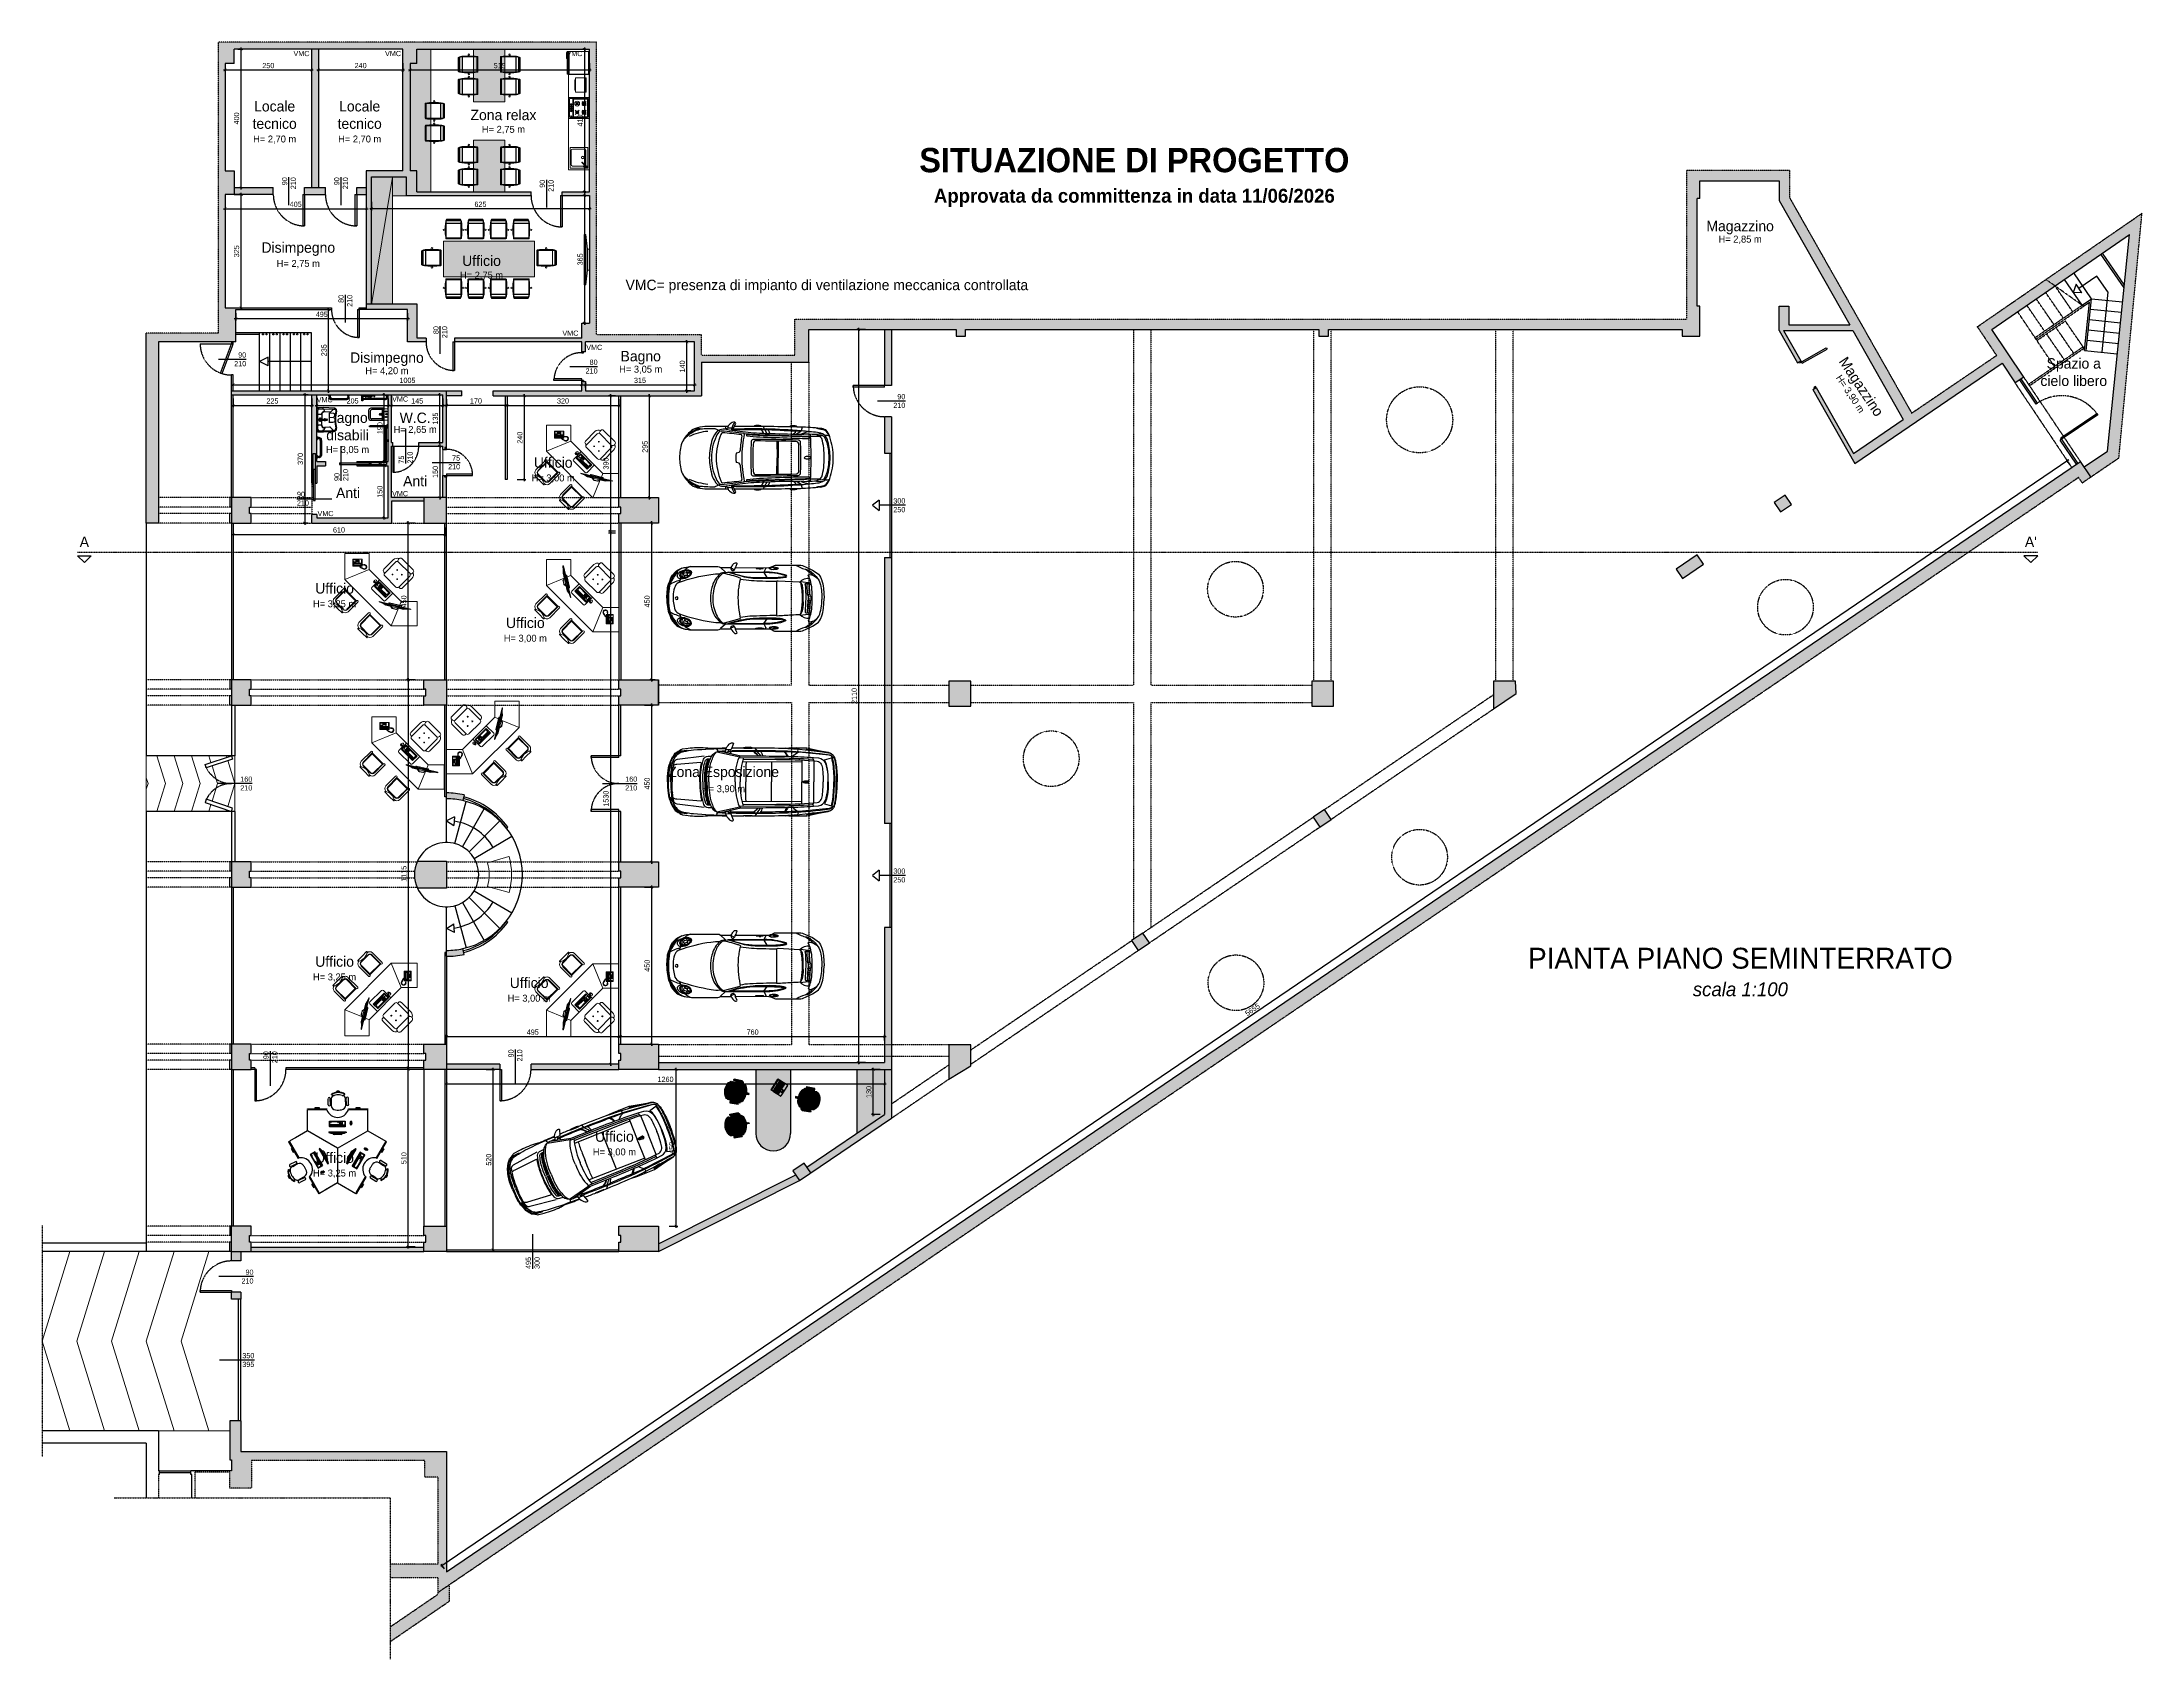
# Model space of a CAD drawing. Header units: millimetres. Extents: x 515 to 43442, y -1882 to 9936.
# Drawn here: x 15130 to 21172, y 5284 to 9936 of the extents above; entities that cross this region are included whole.
import ezdxf
from ezdxf.enums import TextEntityAlignment as Align

# ---------------------------------------------------------------- set-up
doc = ezdxf.new("R2010")
doc.units = ezdxf.units.MM
for name, pattern in [('35', [1.5, 0.5, -0.25, 0.5, -0.25]), ('DASHDOT2', [0.5, 0.25, -0.125, 0, -0.125]), ('HIDDEN', [0.375, 0.25, -0.125])]:
    doc.linetypes.add(name, pattern=pattern)
doc.layers.get('Defpoints').update_dxf_attribs({"color": 31})
for name, color, linetype, lineweight, true_color in [('_NOTE', 12, 'Continuous', 20, 0xbd0000), ('ARREDI_CAMP', 7, 'Continuous', 0, 0xededed), ('AUTO', 8, 'Continuous', 15, 0x808080), ('CAMP sez', 9, 'Continuous', 15, 0xbdbdbd), ('PAV_EST', 253, 'Continuous', 0, 0xa8a8a8), ('Sezionate', 1, 'Continuous', 15, 0xff0000)]:
    doc.layers.add(name, color=color, linetype=linetype, lineweight=lineweight, true_color=true_color)
doc.layers.add('ARREDI_LINEE', color=33, linetype='Continuous', lineweight=9)
for name, color, linetype in [('INF', 8, 'Continuous'), ('Interni F', 33, 'Continuous'), ('Linee di sezione', 7, 'Continuous'), ('PROS', 9, 'Continuous'), ('Q_100_ESECUTIVO', 3, 'Continuous'), ('SANIT', 33, 'Continuous'), ('SEZ', 170, 'Continuous'), ('Testi', 7, 'Continuous'), ('VOLTE', 8, 'Continuous')]:
    doc.layers.add(name, color=color, linetype=linetype)
doc.styles.add('Romand', font='romand.shx', dxfattribs={"bigfont": '@extfont2.shx'})
doc.styles.add('T_ESE_q100', font='bahnschrift.ttf', dxfattribs={"height": 15})
doc.dimstyles.new('ESE_q100', dxfattribs={"dimscale": 0, "dimtxt": 15, "dimasz": 8, "dimexe": 5, "dimexo": 10, "dimgap": 5, "dimtad": 1, "dimdec": 0, "dimrnd": 0.5, "dimzin": 0, "dimdsep": 46, "dimtxsty": 'T_ESE_q100', "dimblk": 'ARCHTICK', "dimcen": 0.09, "dimdle": 5, "dimadec": 0, "dimazin": 0, "dimtfac": 1, "dimtdec": 0, "dimtofl": 0, "dimtmove": 2, "dimatfit": 3, "dimldrblk": 'ARCHTICK', "dimfxl": 20, "dimfxlon": 1, "dimtolj": 1, "dimtzin": 0, "dimarcsym": 0})

# ---------------------------------------------------------------- blocks, each defined once
blk = doc.blocks.new('scrivania esa')
at = {"layer": 'ARREDI_LINEE', "lineweight": -2, "transparency": 33554687}
for p, q in [((5087.9, 28398.3), (5087.9, 28400.9)), ((5093.7, 28406.7), (5139.2, 28406.7)), ((5145, 28398.3), (5145, 28400.9)), ((5016.4, 28350.4), (4966.9, 28300.9)), ((5049, 28317.8), (5016.4, 28350.4)), ((5078.5, 28348.1), (5078.5, 28386.6)), ((5087.9, 28342.2), (5084.4, 28342.2)), ((5087.9, 28342.2), (5087.9, 28386.6)), ((5093.7, 28392.4), (5139.2, 28392.4)), ((5145, 28342.2), (5145, 28386.6)), ((5145, 28342.2), (5148.5, 28342.2)), ((5154.4, 28348.1), (5154.4, 28386.6)), ((5179.6, 28317.8), (5212.2, 28350.4)), ((5212.2, 28350.4), (5261.7, 28300.9)), ((5020, 28247.8), (4966.9, 28300.9)), ((5014, 28324.2), (4995.1, 28305.3)), ((4995.1, 28305.3), (4995.1, 28304.8)), ((4995.1, 28304.8), (5008.8, 28291.1)), ((5002.5, 28310), (4997.4, 28304.9)), ((4997.4, 28304.9), (5001.4, 28301)), ((5001.4, 28301), (5006.5, 28306)), ((5002.1, 28300.8), (5002.5, 28301.2)), ((5003.2, 28299.7), (5002.1, 28300.8)), ((5006.5, 28306), (5002.5, 28310)), ((5002.5, 28301.2), (5003.6, 28300.1)), ((5002.9, 28301.6), (5003.3, 28302.1)), ((5004, 28300.5), (5002.9, 28301.6)), ((5003.6, 28300.1), (5003.2, 28299.7)), ((5003.3, 28302.1), (5004.4, 28301)), ((5003.7, 28298.4), (5003.6, 28297.1)), ((5003.6, 28297.1), (5007.7, 28293)), ((5020.3, 28314.9), (5003.7, 28298.4)), ((5003.7, 28302.5), (5004.2, 28302.9)), ((5004.8, 28301.4), (5003.7, 28302.5)), ((5004.4, 28301), (5004, 28300.5)), ((5004, 28297.5), (5004.4, 28298.2)), ((5004.3, 28296.7), (5004, 28297.5)), ((5004.2, 28302.9), (5005.3, 28301.8)), ((5005.1, 28312.3), (5004.3, 28311.5)), ((5004.3, 28311.5), (5005.1, 28310.7)), ((5006.8, 28297.8), (5004.3, 28296.7)), ((5004.3, 28296.7), (5007.6, 28293.4)), ((5004.4, 28298.2), (5008.1, 28301.9)), ((5004.4, 28298.2), (5006.9, 28298.2)), ((5004.6, 28303.3), (5005, 28303.7)), ((5005.7, 28302.2), (5004.6, 28303.3)), ((5005.3, 28301.8), (5004.8, 28301.4)), ((5005, 28303.7), (5006.1, 28302.6)), ((5005.9, 28311.5), (5005.1, 28312.3)), ((5005.1, 28310.7), (5005.9, 28311.5)), ((5005.4, 28304.1), (5005.8, 28304.5)), ((5006.5, 28303), (5005.4, 28304.1)), ((5006.5, 28311), (5005.7, 28310.1)), ((5005.7, 28310.1), (5006.5, 28309.3)), ((5006.1, 28302.6), (5005.7, 28302.2)), ((5006.6, 28313.8), (5005.8, 28313)), ((5005.8, 28313), (5006.6, 28312.2)), ((5005.8, 28304.5), (5006.9, 28303.4)), ((5006.2, 28304.9), (5006.6, 28305.3)), ((5007.3, 28303.8), (5006.2, 28304.9)), ((5007.3, 28310.1), (5006.5, 28311)), ((5006.5, 28309.3), (5007.3, 28310.1)), ((5006.9, 28303.4), (5006.5, 28303)), ((5007.4, 28313), (5006.6, 28313.8)), ((5006.6, 28312.2), (5007.4, 28313)), ((5006.6, 28305.3), (5007.7, 28304.2)), ((5006.9, 28298.2), (5006.8, 28297.8)), ((5008.7, 28295.9), (5006.8, 28297.8)), ((5013.1, 28304.4), (5006.9, 28298.2)), ((5007.9, 28309.6), (5007, 28308.8)), ((5007, 28308.8), (5007.9, 28307.9)), ((5008, 28312.5), (5007.2, 28311.6)), ((5007.2, 28311.6), (5008, 28310.8)), ((5008.1, 28315.3), (5007.3, 28314.5)), ((5007.3, 28314.5), (5008.1, 28313.7)), ((5007.7, 28304.2), (5007.3, 28303.8)), ((5008.7, 28295.9), (5007.6, 28293.4)), ((5007.6, 28293.4), (5008.4, 28293.1)), ((5007.7, 28293), (5009.1, 28293)), ((5008.7, 28308.8), (5007.9, 28309.6)), ((5007.9, 28307.9), (5008.7, 28308.8)), ((5008.8, 28311.6), (5008, 28312.5)), ((5008, 28310.8), (5008.8, 28311.6)), ((5009, 28314.5), (5008.1, 28315.3)), ((5008.1, 28313.7), (5009, 28314.5)), ((5008.1, 28301.9), (5009.1, 28302.3)), ((5008.4, 28293.1), (5009.1, 28293.6)), ((5009.4, 28311.1), (5008.5, 28310.3)), ((5008.5, 28310.3), (5009.4, 28309.5)), ((5009.5, 28314), (5008.7, 28313.2)), ((5008.7, 28313.2), (5009.5, 28312.3)), ((5009.1, 28296), (5008.7, 28295.9)), ((5009.6, 28316.9), (5008.8, 28316)), ((5008.8, 28316), (5009.6, 28315.2)), ((5008.8, 28291.1), (5009.4, 28291.1)), ((5009.1, 28293), (5025.5, 28309.5)), ((5009.1, 28302.3), (5010.2, 28302.6)), ((5015.3, 28302.2), (5009.1, 28296)), ((5009.1, 28293.6), (5012.8, 28297.3)), ((5009.1, 28293.6), (5009.1, 28296)), ((5010.2, 28310.3), (5009.4, 28311.1)), ((5009.4, 28309.5), (5010.2, 28310.3)), ((5009.4, 28291.1), (5028.3, 28310)), ((5010.3, 28313.2), (5009.5, 28314)), ((5009.5, 28312.3), (5010.3, 28313.2)), ((5010.5, 28316), (5009.6, 28316.9)), ((5009.6, 28315.2), (5010.5, 28316)), ((5010.9, 28312.6), (5010.1, 28311.8)), ((5010.1, 28311.8), (5010.9, 28311)), ((5011, 28315.5), (5010.2, 28314.7)), ((5010.2, 28314.7), (5011, 28313.8)), ((5010.2, 28302.6), (5011.3, 28303.4)), ((5011.7, 28311.8), (5010.9, 28312.6)), ((5010.9, 28311), (5011.7, 28311.8)), ((5011.8, 28314.7), (5011, 28315.5)), ((5011, 28313.8), (5011.8, 28314.7)), ((5011.3, 28303.4), (5012.7, 28304.8)), ((5012.4, 28314.1), (5011.6, 28313.3)), ((5011.6, 28313.3), (5012.4, 28312.5)), ((5013.2, 28313.3), (5012.4, 28314.1)), ((5012.4, 28312.5), (5013.2, 28313.3)), ((5015.3, 28307.4), (5012.7, 28304.8)), ((5012.8, 28297.3), (5013.2, 28298.2)), ((5013.1, 28304.4), (5020.5, 28311.8)), ((5014, 28312.5), (5013.2, 28311.6)), ((5013.2, 28311.6), (5014.3, 28310.5)), ((5013.2, 28298.2), (5013.5, 28299.3)), ((5013.5, 28299.3), (5014.3, 28300.4)), ((5014.6, 28324.2), (5014, 28324.2)), ((5015.1, 28311.4), (5014, 28312.5)), ((5014.2, 28321.1), (5015, 28321.9)), ((5015.5, 28319.7), (5014.2, 28321.1)), ((5014.3, 28310.5), (5015.1, 28311.4)), ((5014.3, 28300.4), (5015.7, 28301.8)), ((5024.8, 28314), (5014.6, 28324.2)), ((5015, 28321.9), (5016.4, 28320.5)), ((5015.3, 28302.2), (5022.7, 28309.6)), ((5016.1, 28308.5), (5015.3, 28307.4)), ((5016.4, 28320.5), (5015.5, 28319.7)), ((5018.3, 28304.4), (5015.7, 28301.8)), ((5016.1, 28319.2), (5016.9, 28320)), ((5017.4, 28317.8), (5016.1, 28319.2)), ((5016.4, 28309.6), (5016.1, 28308.5)), ((5016.8, 28310.5), (5016.4, 28309.6)), ((5020.5, 28314.2), (5016.8, 28310.5)), ((5016.9, 28320), (5018.3, 28318.6)), ((5018.3, 28318.6), (5017.4, 28317.8)), ((5018, 28317.3), (5018.8, 28318.1)), ((5019.4, 28315.9), (5018, 28317.3)), ((5019.4, 28305.2), (5018.3, 28304.4)), ((5018.8, 28318.1), (5020.2, 28316.7)), ((5020.2, 28316.7), (5019.4, 28315.9)), ((5020.5, 28305.5), (5019.4, 28305.2)), ((5049, 28317.8), (5020, 28247.8)), ((5021.7, 28314.9), (5020.3, 28314.9)), ((5021.1, 28314.7), (5020.5, 28314.2)), ((5020.5, 28314.2), (5020.5, 28311.8)), ((5020.5, 28311.8), (5020.9, 28311.9)), ((5021.4, 28305.9), (5020.5, 28305.5)), ((5020.9, 28311.9), (5022, 28314.4)), ((5022.8, 28310), (5020.9, 28311.9)), ((5022, 28314.4), (5021.1, 28314.7)), ((5025.1, 28309.6), (5021.4, 28305.9)), ((5023.6, 28313), (5021.7, 28314.9)), ((5022, 28314.4), (5023.5, 28312.9)), ((5022.7, 28309.6), (5022.8, 28310)), ((5025.1, 28309.6), (5022.7, 28309.6)), ((5022.8, 28310), (5025.3, 28311.1)), ((5023.1, 28312.5), (5024.3, 28313.6)), ((5023.5, 28312.1), (5023.1, 28312.5)), ((5024, 28304.3), (5023.2, 28304.9)), ((5024.7, 28313.1), (5023.5, 28312.1)), ((5023.6, 28305.3), (5024.2, 28304.9)), ((5023.9, 28312.4), (5025.3, 28311.1)), ((5024.6, 28304.1), (5024, 28304.3)), ((5025.7, 28311), (5024.1, 28312.6)), ((5024.2, 28304.9), (5024.8, 28304.9)), ((5024.3, 28313.6), (5026, 28314.7)), ((5025.5, 28304.3), (5024.6, 28304.1)), ((5025.7, 28313.8), (5024.7, 28313.1)), ((5024.8, 28304.9), (5025.4, 28304.8)), ((5025.5, 28310.3), (5025.1, 28309.6)), ((5028.3, 28310.5), (5025.3, 28313.5)), ((5025.3, 28311.1), (5025.5, 28310.3)), ((5025.4, 28304.8), (5025.7, 28304.8)), ((5025.5, 28309.5), (5025.7, 28311)), ((5026, 28303.8), (5025.5, 28304.3)), ((5027.4, 28314.7), (5025.7, 28313.8)), ((5025.7, 28304.8), (5026, 28304.5)), ((5025.9, 28305.1), (5027.3, 28305.4)), ((5026, 28304.5), (5025.9, 28305.1)), ((5026, 28314.7), (5027.6, 28315.7)), ((5026.4, 28303.6), (5026, 28303.8)), ((5026.8, 28303.8), (5026.4, 28303.6)), ((5027.1, 28304.9), (5026.8, 28303.8)), ((5027.6, 28304), (5027.1, 28304.9)), ((5027.3, 28305.4), (5029.6, 28306)), ((5028.1, 28315.3), (5027.4, 28314.7)), ((5027.6, 28315.7), (5028.3, 28316.4)), ((5028.2, 28304.2), (5027.6, 28304)), ((5028.8, 28316.1), (5028.1, 28315.3)), ((5028.6, 28305.4), (5028.2, 28304.2)), ((5028.3, 28316.4), (5028.6, 28316.5)), ((5028.3, 28310), (5028.3, 28310.5)), ((5028.6, 28317.1), (5029.2, 28317.8)), ((5028.6, 28316.5), (5028.6, 28317.1)), ((5029.1, 28304.4), (5028.6, 28305.4)), ((5029.7, 28315.9), (5028.8, 28316.1)), ((5029.8, 28304.6), (5029.1, 28304.4)), ((5029.2, 28317.8), (5030.1, 28317.2)), ((5029.6, 28306), (5031.4, 28306.6)), ((5030.2, 28316.7), (5029.7, 28315.9)), ((5029.8, 28318.4), (5030.6, 28319.1)), ((5030.1, 28317.2), (5029.8, 28318.4)), ((5029.9, 28305.8), (5029.8, 28304.6)), ((5030.3, 28304.7), (5029.9, 28305.8)), ((5032.1, 28318.3), (5030.2, 28316.7)), ((5031.2, 28305.1), (5030.3, 28304.7)), ((5030.6, 28319.1), (5031.6, 28318.3)), ((5031.3, 28306.2), (5031.2, 28305.1)), ((5031.8, 28305.2), (5031.3, 28306.2)), ((5031.4, 28319.7), (5032.4, 28320)), ((5031.6, 28318.3), (5031.4, 28319.7)), ((5031.4, 28306.6), (5031.6, 28306.4)), ((5031.6, 28306.4), (5031.8, 28306.8)), ((5031.8, 28306.8), (5034.3, 28307.5)), ((5032.7, 28305.5), (5031.8, 28305.2)), ((5034.5, 28318.6), (5032.1, 28318.3)), ((5032.4, 28320), (5033.1, 28319)), ((5033, 28306.6), (5032.7, 28305.5)), ((5033.6, 28305.6), (5033, 28306.6)), ((5033.1, 28319), (5033.5, 28320.1)), ((5033.5, 28320.1), (5034.4, 28320.2)), ((5034.3, 28305.8), (5033.6, 28305.6)), ((5034.3, 28307.5), (5037.8, 28309.2)), ((5034.6, 28307.1), (5034.3, 28305.8)), ((5034.4, 28320.2), (5034.6, 28319.1)), ((5036.7, 28317.9), (5034.5, 28318.6)), ((5034.6, 28319.1), (5035.2, 28320)), ((5035.4, 28306.2), (5034.6, 28307.1)), ((5035.2, 28320), (5036.1, 28319.8)), ((5036.5, 28306.8), (5035.4, 28306.2)), ((5036, 28307.9), (5036.5, 28306.8)), ((5036.8, 28306.9), (5036, 28307.9)), ((5036.1, 28319.8), (5036.2, 28318.5)), ((5036.2, 28318.5), (5037, 28319.5)), ((5038.5, 28316.4), (5036.7, 28317.9)), ((5037.7, 28307.4), (5036.8, 28306.9)), ((5037, 28319.5), (5037.7, 28319.1)), ((5037.7, 28319.1), (5037.4, 28318)), ((5037.4, 28318), (5038.4, 28318.4)), ((5037.6, 28308.5), (5037.7, 28307.4)), ((5038.4, 28307.8), (5037.6, 28308.5)), ((5037.8, 28309.2), (5039.5, 28311.6)), ((5038.4, 28318.4), (5039, 28318)), ((5039, 28318), (5038.4, 28317)), ((5038.4, 28317), (5039.6, 28317.6)), ((5039.2, 28308.3), (5038.4, 28307.8)), ((5039.4, 28314), (5038.5, 28316.4)), ((5038.6, 28309.4), (5039.2, 28308.3)), ((5039.7, 28309.1), (5038.6, 28309.4)), ((5039.9, 28316.9), (5039.2, 28316.2)), ((5039.2, 28316.2), (5040.4, 28316.1)), ((5040.7, 28310.7), (5039.3, 28310.6)), ((5039.3, 28310.6), (5040.2, 28309.8)), ((5039.5, 28311.6), (5039.4, 28314)), ((5039.6, 28317.6), (5039.9, 28316.9)), ((5040.6, 28315.4), (5039.7, 28314.7)), ((5039.7, 28314.7), (5041, 28314.8)), ((5040.2, 28309.8), (5039.7, 28309.1)), ((5041.1, 28314), (5040, 28313.6)), ((5040, 28313.6), (5041.1, 28313.1)), ((5041.1, 28312.4), (5040, 28312.1)), ((5040, 28312.1), (5041, 28311.5)), ((5040.4, 28316.1), (5040.6, 28315.4)), ((5041, 28311.5), (5040.7, 28310.7)), ((5041, 28314.8), (5041.1, 28314)), ((5041.1, 28313.1), (5041.1, 28312.4)), ((5179.6, 28317.8), (5049, 28317.8)), ((5088.4, 28304.6), (5082, 28304.6)), ((5082.7, 28304.2), (5082.7, 28302.3)), ((5084.1, 28304.2), (5082.7, 28304.2)), ((5084.1, 28300.7), (5084.1, 28304.2)), ((5084.4, 28304.2), (5084.4, 28300.6)), ((5085.9, 28304.2), (5084.4, 28304.2)), ((5085.9, 28300.6), (5085.9, 28304.2)), ((5086.2, 28304.2), (5086.2, 28300.7)), ((5087.6, 28304.2), (5086.2, 28304.2)), ((5087.6, 28302.1), (5087.6, 28304.2)), ((5091, 28317.8), (5091, 28287.4)), ((5093.7, 28336.4), (5139.2, 28336.4)), ((5094.6, 28294.4), (5094.6, 28312.7)), ((5094.6, 28312.7), (5139.4, 28312.7)), ((5094.6, 28311.9), (5139.4, 28311.9)), ((5139.4, 28297.2), (5094.6, 28297.2)), ((5139.4, 28294.4), (5094.6, 28294.4)), ((5094.8, 28283.5), (5141.5, 28283.5)), ((5096.5, 28310.9), (5096.5, 28302)), ((5102.5, 28310.9), (5096.5, 28310.9)), ((5102.5, 28302), (5096.5, 28302)), ((5102.5, 28310.9), (5102.5, 28302)), ((5103.8, 28310.9), (5111.2, 28310.9)), ((5103.8, 28310.9), (5103.8, 28308.2)), ((5111.2, 28308.2), (5103.8, 28308.2)), ((5103.8, 28305.2), (5111.2, 28305.2)), ((5103.8, 28305.2), (5103.8, 28302)), ((5111.2, 28302), (5103.8, 28302)), ((5111.2, 28300.6), (5103.8, 28300.6)), ((5103.8, 28300.6), (5103.8, 28299)), ((5111.2, 28299), (5103.8, 28299)), ((5111.2, 28310.9), (5111.2, 28308.2)), ((5111.2, 28305.2), (5111.2, 28302)), ((5111.2, 28300.6), (5111.2, 28299)), ((5112.8, 28310.9), (5112.8, 28302)), ((5112.8, 28310.9), (5136.5, 28310.9)), ((5136.5, 28302), (5112.8, 28302)), ((5112.8, 28300.6), (5112.8, 28299)), ((5136.5, 28300.6), (5112.8, 28300.6)), ((5136.5, 28299), (5112.8, 28299)), ((5146.3, 28277.1), (5135.3, 28272.3)), ((5136.5, 28310.9), (5136.5, 28302)), ((5136.5, 28300.6), (5136.5, 28299)), ((5139.4, 28312.7), (5139.4, 28294.4)), ((5145.4, 28317.8), (5145.4, 28287.4)), ((5146.3, 28277.1), (5205.7, 28313.4)), ((5146.3, 28277.1), (5155.1, 28279)), ((5152.1, 28279.6), (5152.8, 28278.5)), ((5152.8, 28280), (5153.5, 28278.9)), ((5153.5, 28280.4), (5154.2, 28279.3)), ((5154.2, 28280.9), (5154.9, 28279.7)), ((5154.9, 28281.3), (5155.5, 28280.2)), ((5155.1, 28279), (5200, 28306.5)), ((5155.5, 28281.7), (5156.2, 28280.6)), ((5156.2, 28282.1), (5156.9, 28281)), ((5156.9, 28282.5), (5157.6, 28281.4)), ((5157.6, 28283), (5158.3, 28281.8)), ((5158.3, 28291.4), (5187.5, 28309.3)), ((5158.3, 28283.4), (5159, 28282.3)), ((5158.7, 28290.7), (5188, 28308.6)), ((5158.8, 28288.3), (5158.9, 28288.3)), ((5159, 28289.1), (5159.9, 28288.9)), ((5159, 28283.8), (5159.7, 28282.7)), ((5159.7, 28284.2), (5160.4, 28283.1)), ((5160.4, 28284.7), (5161.1, 28283.5)), ((5161.1, 28285.1), (5161.7, 28283.9)), ((5161.7, 28285.5), (5162.4, 28284.4)), ((5162.4, 28285.9), (5163.1, 28284.8)), ((5163.1, 28286.3), (5163.8, 28285.2)), ((5163.8, 28286.8), (5164.5, 28285.6)), ((5164.5, 28287.2), (5165.2, 28286)), ((5165.2, 28287.6), (5165.9, 28286.5)), ((5165.9, 28288), (5166.6, 28286.9)), ((5166.6, 28288.4), (5167.3, 28287.3)), ((5167.3, 28288.9), (5168, 28287.7)), ((5167.5, 28286.6), (5173.9, 28285.4)), ((5168, 28289.3), (5168.6, 28288.2)), ((5168.5, 28287.3), (5174.1, 28286.2)), ((5168.6, 28289.7), (5169.3, 28288.6)), ((5175.7, 28286.5), (5183.9, 28291.5)), ((5176.1, 28285.8), (5184.4, 28290.8)), ((5179.6, 28317.8), (5184, 28307.1)), ((5184.3, 28299.3), (5185, 28298.1)), ((5184.4, 28306.4), (5185.2, 28304.4)), ((5186.5, 28298.2), (5184.9, 28292.8)), ((5185, 28299.7), (5185.7, 28298.6)), ((5185.7, 28300.1), (5186.4, 28299)), ((5187.6, 28298.9), (5185.7, 28292.6)), ((5186.3, 28300.5), (5187, 28299.4)), ((5187, 28301), (5187.7, 28299.8)), ((5187.5, 28298.7), (5208.6, 28247.8)), ((5187.7, 28301.4), (5188.4, 28300.2)), ((5188.4, 28301.8), (5189.1, 28300.7)), ((5189.2, 28307.6), (5189, 28306.7)), ((5189.1, 28302.2), (5189.8, 28301.1)), ((5189.8, 28302.6), (5190.5, 28301.5)), ((5190, 28307.4), (5190, 28307.3)), ((5190.5, 28303.1), (5191.2, 28301.9)), ((5191.2, 28303.5), (5191.9, 28302.3)), ((5191.9, 28303.9), (5192.6, 28302.8)), ((5192.6, 28304.3), (5193.2, 28303.2)), ((5193.2, 28304.7), (5193.9, 28303.6)), ((5193.9, 28305.2), (5194.6, 28304)), ((5194.6, 28305.6), (5195.3, 28304.5)), ((5195.3, 28306), (5196, 28304.9)), ((5196, 28306.4), (5196.7, 28305.3)), ((5196.7, 28306.9), (5197.4, 28305.7)), ((5197.4, 28307.3), (5198.1, 28306.1)), ((5198.1, 28307.7), (5198.8, 28306.6)), ((5205.7, 28313.4), (5200, 28306.5)), ((5205.7, 28313.4), (5215, 28321)), ((5208.6, 28247.8), (5261.7, 28300.9)), ((5208.6, 28247.8), (5020, 28247.8)), ((5036.2, 28228.4), (5036.2, 28188.9)), ((5041.8, 28228.1), (5041.8, 28228.6)), ((5041.8, 28228), (5041.8, 28228.3)), ((5041.8, 28228.1), (5041.8, 28192.2)), ((5086.6, 28228.1), (5041.8, 28228.1)), ((5043.2, 28226.1), (5043.2, 28191.3)), ((5084.7, 28226.1), (5043.2, 28226.1)), ((5084.7, 28191.3), (5084.7, 28226.1)), ((5086.6, 28228), (5086.6, 28228.3)), ((5086.6, 28192.2), (5086.6, 28228.1)), ((5092.2, 28188.9), (5092.2, 28228.3)), ((5136.4, 28188.9), (5136.4, 28228.3)), ((5142, 28228), (5142, 28228.3)), ((5142, 28192.2), (5142, 28228.1)), ((5142, 28228.1), (5186.8, 28228.1)), ((5143.9, 28191.3), (5143.9, 28226.1)), ((5143.9, 28226.1), (5185.4, 28226.1)), ((5185.4, 28226.1), (5185.4, 28191.3)), ((5186.8, 28228.1), (5186.8, 28228.6)), ((5186.8, 28228), (5186.8, 28228.3)), ((5186.8, 28228.1), (5186.8, 28192.2)), ((5192.4, 28228.4), (5192.4, 28188.9)), ((5045.9, 28174.3), (5063.9, 28174.3)), ((5047.4, 28177.7), (5047.9, 28177.7)), ((5049.9, 28184.6), (5078, 28184.6)), ((5050.7, 28183.3), (5077.6, 28183.3)), ((5082, 28174.3), (5063.9, 28174.3)), ((5080, 28177.7), (5081, 28177.7)), ((5146.6, 28174.3), (5164.7, 28174.3)), ((5148.6, 28177.7), (5147.6, 28177.7)), ((5178.7, 28184.6), (5150.6, 28184.6)), ((5177.9, 28183.3), (5151, 28183.3)), ((5182.7, 28174.3), (5164.7, 28174.3)), ((5181.2, 28177.7), (5180.7, 28177.7))]:
    blk.add_line(p, q, dxfattribs=at)
blk.add_lwpolyline([(5134.6, 28273.4), (5214.3, 28322.1), (5215, 28321), (5135.3, 28272.3)], close=True, dxfattribs=at)
for centre, radius, start, end in [((5093.7, 28386.6), 15.2, 112.61986, 180), ((5093.7, 28400.9), 5.83, 90, 180), ((5093.7, 28398.3), 5.83, 180, 270), ((5139.2, 28400.9), 5.83, 0, 90), ((5139.2, 28398.3), 5.83, 270, 0), ((5139.2, 28386.6), 15.2, 0, 67.38014), ((5084.4, 28348.1), 5.83, 180, 270), ((5093.7, 28386.6), 5.83, 90, 180), ((5093.7, 28342.2), 5.83, 180, 270), ((5105.2, 28375.5), 1.75, 270, 0), ((5105.2, 28372), 1.75, 0, 90), ((5105.2, 28356.8), 1.75, 270, 0), ((5105.2, 28353.3), 1.75, 0, 90), ((5108.7, 28375.5), 1.75, 180, 270), ((5108.7, 28372), 1.75, 90, 180), ((5108.7, 28356.8), 1.75, 180, 270), ((5108.7, 28353.3), 1.75, 90, 180), ((5124.2, 28375.5), 1.75, 270, 0), ((5124.2, 28372), 1.75, 0, 90), ((5124.2, 28356.8), 1.75, 270, 0), ((5124.2, 28353.3), 1.75, 0, 90), ((5127.7, 28375.5), 1.75, 180, 270), ((5127.7, 28372), 1.75, 90, 180), ((5127.7, 28356.8), 1.75, 180, 270), ((5127.7, 28353.3), 1.75, 90, 180), ((5139.2, 28386.6), 5.83, 0, 90), ((5139.2, 28342.2), 5.83, 270, 0), ((5148.5, 28348.1), 5.83, 270, 0), ((5094.8, 28287.4), 3.89, 180, 270), ((5141.5, 28287.4), 3.89, 270, 0), ((5159.1, 28289.9), 1.68, 121.4279, 259.14825), ((5159.1, 28289.9), 0.859, 121.4279, 259.14825), ((5174.5, 28288.4), 3.09, 259.14825, 301.4279), ((5174.5, 28288.4), 2.26, 259.14825, 301.4279), ((5182.8, 28293.5), 2.26, 301.4279, 343.70756), ((5182.8, 28293.5), 3.09, 301.4279, 343.70756), ((5188.4, 28307.8), 1.68, 343.70756, 121.4279), ((5188.4, 28307.8), 0.859, 343.70756, 121.4279), ((5039, 28228.3), 2.81, 0.00625, 180.00625), ((5089.4, 28228.3), 2.81, 359.99375, 179.99375), ((5139.2, 28228.3), 2.81, 0.00625, 180.00625), ((5189.6, 28228.3), 2.81, 359.99375, 179.99375), ((5047.4, 28188.9), 11.2, 179.99375, 269.99375), ((5050.7, 28192.2), 8.96, 179.99375, 269.99375), ((5049.9, 28191.3), 6.72, 179.99375, 269.99375), ((5045.9, 28175.2), 0.956, 126.19244, 270.00625), ((5065, 28149.2), 33.3, 91.79833, 126.19244), ((5062.9, 28149.2), 33.3, 53.80756, 88.20167), ((5077.6, 28192.2), 8.96, 269.99375, 359.99375), ((5078, 28191.3), 6.72, 269.99375, 359.99375), ((5081, 28188.9), 11.2, 269.99375, 359.99375), ((5082, 28175.2), 0.956, 269.99375, 53.80756), ((5147.6, 28188.9), 11.2, 180.00625, 270.00625), ((5151, 28192.2), 8.96, 180.00625, 270.00625), ((5150.6, 28191.3), 6.72, 180.00625, 270.00625), ((5146.6, 28175.2), 0.956, 126.19244, 270.00625), ((5165.7, 28149.2), 33.3, 91.79833, 126.19244), ((5163.6, 28149.2), 33.3, 53.80756, 88.20167), ((5177.9, 28192.2), 8.96, 270.00625, 0.00625), ((5178.7, 28191.3), 6.72, 270.00625, 0.00625), ((5181.2, 28188.9), 11.2, 270.00625, 0.00625), ((5182.7, 28175.2), 0.956, 269.99375, 53.80756)]:
    blk.add_arc(centre, radius, start, end, dxfattribs=at)
blk.add_ellipse((5085.2, 28305.7), major_axis=(0, 5.22), ratio=0.623418, dxfattribs=at)
blk = doc.blocks.new('dwgFree.com - 3')
at = {"layer": 'Interni F'}
for points in [[(-1773, 907), (-1773, 1067, -0.051573), (-1732, 1393), (-1716, 1415, -0.118905), (-1553, 1731, -0.118225), (-1496, 1773, 0.043314), (-1392, 1836, -0.101047), (-1343, 1858), (-1183, 1879, -0.033869), (-689, 1889, -0.049371), (-563, 1872, -0.003372), (-80, 1884, -0.003372)], [(-1685, 907, -0.034112), (-1649, 1375, -0.072723), (-1552, 1619, -0.086605), (-1454, 1724, -0.123379), (-1309, 1780, -0.018509), (-1027, 1823, -0.020436), (-89, 1867, -0.020436)], [(-1480, 1781, -0.047113), (-1373, 1802), (-1227, 1817, -0.196742), (-1208, 1810)], [(-372, 1878), (-367, 1862, 0.102432), (-337, 1810, -0.171519), (-327, 1786)], [(-94, 1833), (-115, 1781, 0.420882), (-109, 1764), (-35, 1764, 0.360361), (-27, 1774), (-26, 1832)], [(-92, 1833, -0.598981), (-100, 1846, -0.063724), (-6, 1989, -0.140902), (69, 2027), (100, 2027, -0.407929), (120, 2008), (59, 1842, -0.23415), (37, 1831), (-92, 1833)], [(76, 1886, -0.00239), (418, 1890, -0.00239)], [(423, 1876), (652, 1876, 0.522992), (659, 1890, 0.067079), (598, 1900), (455, 1899), (418, 1890, 0.93122), (423, 1876)], [(659, 1890, -0.006025), (1522, 1877), (1714, 1889), (2232, 1889), (2570, 1811), (2786, 1770), (2847, 1759, -0.105323), (2931, 1723)], [(905, 1651, 0.049281), (794, 1794, 0.17179), (778, 1839), (740, 1889)], [(1522, 1877, -0.026387), (2851, 1745, -0.158783), (2971, 1696, -0.088175), (3024, 1611, -0.080442), (3067, 1451, -0.032875), (3106, 1005), (3106, 907)], [(1825, 1639, -0.081122), (1979, 1760, -0.289167), (1980, 1780, -0.237479), (1975, 1800, 0.332239), (1971, 1835, 0.21105), (1960, 1855), (1911, 1889)], [(2430, 1802), (2231, 1834, -0.928428), (2231, 1849), (2570, 1811)], [(-1646, 1387, 0.093728), (-1710, 1361, 0.228975), (-1724, 1339, 0.038385), (-1756, 922), (-1756, 907)], [(-1649, 1378, 0.088064), (-1705, 1354, 0.233103), (-1716, 1338, 0.038388), (-1747, 922), (-1747, 907)], [(-1719, 1351, -0.113344), (-1700, 1403, -0.589393), (-1689, 1403, 0.324306), (-1669, 1381)], [(-1689, 1403), (-1689, 1429, -0.106106), (-1560, 1688, -0.160297), (-1367, 1803)], [(-1647, 1425, -0.059057), (-1574, 1602, -0.09843), (-1456, 1736, -0.088872), (-1373, 1776, -0.02769), (-1208, 1810, -0.189226), (-1200, 1799)], [(-847, 907), (-847, 1070, -0.033999), (-800, 1435, 0.495858), (-821, 1460), (-1511, 1405, 0.105645), (-1610, 1377, 0.037036), (-1643, 1055), (-1643, 907)], [(-724, 1646), (-1497, 1549, 0.25041), (-1585, 1489), (-1610, 1377)], [(-831, 907), (-831, 950, -0.065204), (-744, 1557, -0.277283), (-609, 1644), (-503, 1649)], [(-760, 907), (-760, 1069, -0.052604), (-706, 1451), (-680, 1526, -0.219786), (-604, 1571), (-538, 1575)], [(-704, 907), (-704, 1070, -0.036745), (-664, 1400, -0.060988), (-604, 1571)], [(-672, 907), (-672, 1070, -0.036745), (-632, 1400, -0.060558), (-571, 1573)], [(-642, 907), (-642, 936), (-642, 1066), (-635, 1193), (-623, 1298, -0.074182), (-538, 1575, -0.215699), (-356, 1774), (300, 1625)], [(-583, 907), (-583, 1068, -0.036648), (-548, 1375, -0.064788), (-433, 1687, -0.12196), (-356, 1774)], [(-356, 1774, -0.087027), (-302, 1792, -0.001707), (-108, 1799, -0.001707)], [(-27, 1801, -0.015934), (1787, 1792, -0.019178), (2893, 1686, -0.271052), (2981, 1610)], [(-27, 1783), (13, 1784, -0.327672), (27, 1777), (47, 1735, -0.460928), (36, 1723)], [(695, 1781, 0.003886), (27, 1777)], [(170, 907), (170, 989, -0.097066), (288, 1612), (1314, 1597, -0.01963), (2407, 1558), (2436, 1512), (2436, 907)], [(288, 1612), (320, 1651), (338, 1651), (965, 1651, -0.005619), (1697, 1641, -0.013375), (2428, 1610), (2569, 1595, -0.271), (2763, 1450, -0.032313), (2792, 1368, -0.04734), (2838, 1027), (2838, 907)], [(408, 1610, 0.071482), (315, 976), (315, 907)], [(393, 1555), (1359, 1550, -0.022758), (2436, 1512), (2525, 1502, -0.256303), (2644, 1412, -0.08864), (2682, 1256, -0.028976), (2700, 994), (2700, 907)], [(488, 1472, 0.024691), (473, 1129), (473, 907)], [(840, 1651, 0.038592), (790, 1709, 0.024434), (695, 1794), (695, 1781, -0.049234), (830, 1651)], [(695, 1794), (893, 1794, -0.080101), (965, 1651)], [(1582, 1770, 0.003949), (903, 1780)], [(1692, 1641, 0.043653), (1602, 1781), (1586, 1781), (1582, 1770, -0.047564), (1671, 1642)], [(1586, 1781, -0.048172), (1679, 1642)], [(2964, 1611, 0.257239), (2877, 1676), (2013, 1758, 0.002341), (1611, 1770, 0.002341)], [(2848, 907), (2848, 1026, 0.03092), (2810, 1361, 0.08575), (2739, 1544), (2940, 1601), (2964, 1611), (2981, 1610), (3024, 1611)], [(2940, 1601, -0.0376), (2988, 1343, -0.008394), (3005, 1083), (3005, 907)], [(2957, 1608, -0.035652), (3005, 1362, -0.014631), (3024, 1031), (3024, 907)], [(3007, 1611, -0.067436), (3053, 1424, -0.026832), (3079, 1031), (3079, 907)], [(-1773, 907), (-1773, 748, 0.051573), (-1732, 422), (-1716, 400, 0.118905), (-1553, 84, 0.118225), (-1496, 42, -0.043314), (-1392, -21, 0.101047), (-1343, -43), (-1183, -64, 0.033869), (-689, -74, 0.049371), (-563, -57, 0.003372), (-80, -69, 0.003372)], [(-1646, 428, -0.093728), (-1710, 454, -0.228975), (-1724, 476, -0.038385), (-1756, 893), (-1756, 907)], [(-1649, 437, -0.088064), (-1705, 461, -0.233103), (-1716, 477, -0.038388), (-1747, 893), (-1747, 907)], [(-1685, 907, 0.034112), (-1649, 440, 0.072723), (-1552, 196, 0.086605), (-1454, 91, 0.123379), (-1309, 35, 0.018509), (-1027, -8, 0.020436), (-89, -52, 0.020436)], [(-847, 907), (-847, 745, 0.033999), (-800, 380, -0.495858), (-821, 355), (-1511, 410, -0.105645), (-1610, 438, -0.037036), (-1643, 760), (-1643, 907)], [(-831, 907), (-831, 865, 0.065204), (-744, 258, 0.277283), (-609, 171), (-503, 166)], [(-760, 907), (-760, 746, 0.052604), (-706, 364), (-680, 289, 0.219786), (-604, 244), (-538, 240)], [(-704, 907), (-704, 745, 0.036745), (-664, 415, 0.060988), (-604, 244)], [(-672, 907), (-672, 745, 0.036745), (-632, 415, 0.060558), (-571, 242)], [(-642, 907), (-642, 879), (-642, 749), (-635, 622), (-623, 516, 0.074182), (-538, 240, 0.215699), (-356, 41), (300, 189)], [(-583, 907), (-583, 747, 0.036648), (-548, 440, 0.064788), (-433, 128, 0.12196), (-356, 41)], [(170, 907), (170, 826, 0.097066), (288, 203), (1314, 218, 0.01963), (2407, 257), (2436, 303), (2436, 907)], [(288, 203), (320, 164), (338, 164), (965, 164, 0.005619), (1697, 174, 0.013375), (2428, 205), (2569, 219, 0.271), (2763, 365, 0.032313), (2792, 447, 0.04734), (2838, 788), (2838, 907)], [(408, 205, -0.071482), (315, 839), (315, 907)], [(393, 260), (1359, 265, 0.022758), (2436, 303), (2525, 313, 0.256303), (2644, 403, 0.08864), (2682, 559, 0.028976), (2700, 821), (2700, 907)], [(488, 343, -0.024691), (473, 686), (473, 907)], [(1522, -62, 0.026387), (2851, 70, 0.158783), (2971, 119, 0.088175), (3024, 204, 0.080442), (3067, 364, 0.032875), (3106, 810), (3106, 907)], [(2118, 907, -0.182263), (2170, 939), (2270, 948, -0.427499), (2279, 942), (2279, 915)], [(2292, 907, 0.312332), (2285, 915), (2156, 915, 0.069416), (2118, 907)], [(2118, 907, 0.182263), (2170, 876), (2270, 867, 0.427499), (2279, 873), (2279, 900)], [(2292, 907, -0.312332), (2285, 900), (2156, 900, -0.069416), (2118, 907)], [(2848, 907), (2848, 788, -0.03092), (2810, 453, -0.08575), (2739, 271), (2940, 214), (2964, 204), (2981, 205), (3024, 204)], [(2940, 214, 0.0376), (2988, 472, 0.008394), (3005, 732), (3005, 907)], [(2957, 207, 0.035652), (3005, 453, 0.014631), (3024, 784), (3024, 907)], [(3007, 204, 0.067436), (3053, 391, 0.026832), (3079, 784), (3079, 907)], [(-1719, 463, 0.113344), (-1700, 412, 0.589393), (-1689, 412, -0.324306), (-1669, 434)], [(-1689, 412), (-1689, 386, 0.106106), (-1560, 127, 0.160297), (-1367, 12)], [(-1647, 389, 0.059057), (-1574, 213, 0.09843), (-1456, 79, 0.088872), (-1373, 39, 0.02769), (-1208, 5, 0.189226), (-1200, 16)], [(-724, 169), (-1497, 266, -0.25041), (-1585, 326), (-1610, 438)], [(-1480, 34, 0.047113), (-1373, 13), (-1227, -2, 0.196742), (-1208, 5)], [(-372, -63), (-367, -47, -0.102432), (-337, 5, 0.171519), (-327, 28)], [(-356, 41, 0.087027), (-302, 23, 0.001707), (-108, 16, 0.001707)], [(-94, -19), (-115, 33, -0.420882), (-109, 51), (-35, 51, -0.360361), (-27, 41), (-26, -17)], [(-27, 14, 0.015934), (1787, 23, 0.019178), (2893, 129, 0.271052), (2981, 205)], [(-27, 31), (13, 31, 0.327672), (27, 38), (47, 80, 0.460928), (36, 92)], [(695, 34, -0.003886), (27, 38)], [(659, -75, 0.006025), (1522, -62), (1714, -74), (2232, -74), (2570, 4), (2786, 44), (2847, 56, 0.105323), (2931, 92)], [(840, 164, -0.038592), (790, 106, -0.024434), (695, 20), (695, 34, 0.049234), (830, 164)], [(695, 20), (893, 20, 0.080101), (965, 164)], [(905, 164, -0.049281), (794, 20, -0.17179), (778, -24), (740, -75)], [(1582, 45, -0.003949), (903, 35)], [(1692, 174, -0.043653), (1602, 33), (1586, 33), (1582, 45, 0.047564), (1671, 173)], [(1586, 33, 0.048172), (1679, 173)], [(2964, 204, -0.257239), (2877, 139), (2013, 56, -0.002341), (1611, 45, -0.002341)], [(1825, 176, 0.081122), (1979, 55, 0.289167), (1980, 35, 0.237479), (1975, 15, -0.332239), (1971, -20, -0.21105), (1960, -40), (1911, -74)], [(2430, 13), (2231, -20, 0.928428), (2231, -34), (2570, 4)], [(-92, -18, 0.598981), (-100, -31, 0.063724), (-6, -175, 0.140902), (69, -213), (100, -213, 0.407929), (120, -193), (59, -27, 0.23415), (37, -16), (-92, -18)], [(76, -72, 0.00239), (418, -75, 0.00239)], [(423, -61), (652, -61, -0.522992), (659, -75, -0.067079), (598, -85), (455, -84), (418, -75, -0.93122), (423, -61)]]:
    blk.add_lwpolyline(points, format="xyb", dxfattribs=at)
for points in [[(1627, 1884), (1803, 1874), (1839, 1858)], [(-1716, 1415), (-1699, 1404)], [(-1636, 1425), (-1652, 1425), (-1659, 1384)], [(-256, 1794), (338, 1651)], [(-198, 1780), (-115, 1781)], [(2089, 1482), (372, 1471)], [(1217, 1476), (1217, 907)], [(2089, 1535), (2089, 907)], [(2407, 1558), (2412, 1598), (2428, 1610)], [(-1652, 1149), (-1672, 1150), (-1672, 1157), (-1646, 1155), (-1647, 1144), (-1667, 1123), (-1649, 1122), (-1649, 1115), (-1675, 1117), (-1674, 1126), (-1652, 1149)], [(-1647, 710), (-1647, 702), (-1667, 688), (-1647, 673), (-1647, 665), (-1672, 683), (-1672, 692), (-1647, 710)], [(-1651, 774), (-1651, 773)], [(1217, 338), (1217, 907)], [(2089, 280), (2089, 907)], [(-1716, 400), (-1699, 411)], [(-1636, 389), (-1652, 389), (-1659, 431)], [(-256, 21), (338, 164)], [(-198, 35), (-115, 33)], [(2089, 333), (372, 344)], [(2407, 257), (2412, 217), (2428, 205)], [(1627, -69), (1803, -59), (1839, -44)]]:
    blk.add_lwpolyline(points, dxfattribs=at)
for points in [[(-1664, 1231), (-1659, 1227), (-1661, 1206), (-1666, 1203), (-1667, 1194), (-1640, 1210), (-1639, 1219), (-1663, 1239)], [(-1654, 1223), (-1656, 1209), (-1645, 1215)], [(-1667, 986), (-1671, 986), (-1671, 960), (-1677, 960), (-1677, 993), (-1651, 993), (-1651, 960), (-1657, 960), (-1657, 986), (-1662, 986), (-1662, 963), (-1667, 963)], [(-1655, 612), (-1660, 612), (-1657, 586), (-1662, 585), (-1666, 618), (-1641, 621), (-1637, 588), (-1642, 587), (-1645, 613), (-1650, 613), (-1647, 590), (-1653, 589)]]:
    blk.add_lwpolyline(points, close=True, dxfattribs=at)
for points in [[(-1630, 1305), (-1629, 1312), (-1654, 1315), (-1655, 1308), (-1646, 1307), (-1648, 1291), (-1658, 1284), (-1659, 1275), (-1649, 1282, 0.775969), (-1633, 1280)], [(-1641, 1306), (-1635, 1305), (-1638, 1283, -0.695798), (-1644, 1284)], [(-1653, 853), (-1653, 860), (-1679, 858), (-1678, 852), (-1669, 852), (-1668, 836), (-1677, 828), (-1676, 818), (-1668, 827, 0.775969), (-1651, 828)], [(-1661, 1035), (-1658, 1035, 0.395772), (-1653, 1042), (-1651, 1066, 0.395772), (-1656, 1074), (-1664, 1074), (-1671, 1074, 0.395772), (-1677, 1068), (-1678, 1043, 0.395772), (-1673, 1036), (-1666, 1035), (-1664, 1035), (-1663, 1058), (-1668, 1058), (-1669, 1042), (-1670, 1043, -0.403759), (-1673, 1046), (-1672, 1065, -0.403759), (-1669, 1067), (-1666, 1067), (-1664, 1067), (-1662, 1067), (-1659, 1067, -0.403759), (-1657, 1064), (-1658, 1045, -0.403759), (-1661, 1042), (-1661, 1042)], [(-1651, 774, 0.395772), (-1657, 781), (-1664, 780), (-1672, 780, 0.395772), (-1677, 773), (-1675, 748, 0.395772), (-1670, 741), (-1662, 742), (-1655, 742, 0.395772), (-1650, 749)], [(-1671, 770, -0.403759), (-1669, 773), (-1666, 773), (-1664, 773), (-1662, 773), (-1659, 774, -0.403759), (-1656, 771), (-1655, 752, -0.403759), (-1658, 749), (-1660, 749), (-1663, 748), (-1665, 748), (-1667, 748, -0.403759), (-1670, 751)], [(-1664, 852), (-1658, 853), (-1657, 830, -0.695798), (-1663, 830)], [(-1631, 537), (-1632, 544), (-1657, 542), (-1657, 535), (-1648, 536), (-1646, 520), (-1655, 511), (-1654, 502), (-1645, 510, 0.775969), (-1629, 512)], [(-1642, 536), (-1637, 537), (-1635, 514, -0.695798), (-1640, 514)]]:
    blk.add_lwpolyline(points, format="xyb", close=True, dxfattribs=at)
blk = doc.blocks.new('A$Cb0c9be81')
at = {"color": 0, "lineweight": -2}
for p, q in [((-62.8, 18.5), (-59.1, 24)), ((-32.7, -2.5), (-62.5, 17.8)), ((-62.1, 18.3), (-32.3, -2)), ((-58.1, 23), (-61.4, 18.3)), ((-61.4, 18.3), (-32.6, -1.3)), ((-58.3, 25.1), (-45, 44.6)), ((-58.3, 23.9), (-28.5, 3.5)), ((-58.3, 22.8), (-29.6, 3.2)), ((-29.4, 3.4), (-58.1, 23)), ((-25.6, 6.5), (-56.6, 27.7)), ((-55.4, 23.9), (-56.3, 22.5)), ((-55.4, 23.9), (-29.3, 6.1)), ((-54.3, 23.2), (-55.3, 21.8)), ((-54.8, 25.5), (-54.8, 25.6)), ((-53.7, 24.4), (-54.7, 25.1)), ((-54.3, 27.5), (-48.6, 36)), ((-54.3, 25.7), (-53.3, 24.9)), ((-27, 8.3), (-54.2, 26.9)), ((-53.9, 28.2), (-26, 9.1)), ((-53.2, 24.5), (-53.3, 24.4)), ((-50.9, 22.5), (-53.1, 24)), ((-53, 26.1), (-48, 33.4)), ((-53, 24.2), (-50.8, 22.7)), ((-50.7, 22.8), (-52.9, 24.3)), ((-52.8, 29.8), (-24.9, 10.7)), ((-52.7, 24.5), (-50.5, 23)), ((-51.7, 31.3), (-23.8, 12.3)), ((-51.4, 25), (-45.2, 34.1)), ((-50.6, 32.9), (-22.8, 13.8)), ((-50.3, 22.4), (-50.3, 22.5)), ((-46.5, 19.4), (-50.3, 22)), ((-49.9, 23.9), (-43.6, 33.1)), ((-49.9, 22.6), (-46.1, 20)), ((-49.6, 34.5), (-21.7, 15.4)), ((-18.6, 16.9), (-49.5, 38)), ((-48.8, 21.4), (-48.8, 21.5)), ((-48.5, 23), (-47.8, 24.1)), ((-48, 36.1), (-20.8, 17.4)), ((-47.6, 20.2), (-47.2, 20.8)), ((-47.2, 24.8), (-46.5, 24.3)), ((-47.1, 22.1), (-46.4, 23.1)), ((-46.5, 24.3), (-46, 24)), ((-46, 19.6), (-46.1, 19.5)), ((-46, 22.8), (-45, 24.4)), ((-45.7, 24.9), (-44.7, 26.5)), ((-45.7, 21.1), (-45, 22.1)), ((-45.2, 27.4), (-44.8, 27.9)), ((-44.8, 27.9), (-44.3, 27.6)), ((-44.5, 21.8), (-43.4, 23.3)), ((-44.4, 20.2), (-43.7, 21.3)), ((-39.6, 29), (-44.3, 32.2)), ((-44.3, 27.6), (-43.8, 27.2)), ((-44.2, 23.9), (-43.1, 25.4)), ((-43.6, 44.9), (-14.3, 24.9)), ((-43.6, 28.5), (-43.6, 29.2)), ((-43.6, 29.2), (-43.3, 29)), ((-43, 28.7), (-43.6, 28.5)), ((-43.5, 25.7), (-42.5, 27.3)), ((-43.2, 32.1), (-43.4, 32.3)), ((-43.4, 30.2), (-42.1, 32)), ((-43.3, 29), (-43, 29.5)), ((-42.9, 31.9), (-43.2, 32.1)), ((-42.8, 29.4), (-43.2, 28.9)), ((-43.2, 28.9), (-43, 28.8)), ((-43.1, 19.3), (-42.4, 20.3)), ((-43, 29.5), (-42.8, 29.4)), ((-42.9, 20.7), (-41.8, 22.3)), ((-42.6, 22.8), (-41.5, 24.4)), ((-42.3, 30.1), (-42.5, 29.9)), ((-42.1, 30.4), (-42.3, 30.1)), ((-42, 24.7), (-40.9, 26.2)), ((-41.8, 30.8), (-41.6, 31.1)), ((-41.8, 29.1), (-40.5, 31)), ((-41.7, 18.4), (-41, 19.4)), ((-41.6, 31.1), (-41.5, 31.3)), ((-41.6, 26.7), (-40.6, 28.3)), ((-41.3, 19.6), (-40.3, 21.2)), ((-41, 21.7), (-39.9, 23.3)), ((-40.9, 24.8), (-40.6, 25.2)), ((-40.7, 25.1), (-40.9, 24.8)), ((-40.9, 24.8), (-40.9, 24.8)), ((-40.8, 24.7), (-40.9, 24.7)), ((-40.9, 24.7), (-40.9, 24.7)), ((-40.9, 24.7), (-40.9, 24.7)), ((-40.9, 24.7), (-40.9, 24.7)), ((-40.9, 24.7), (-40.8, 24.7)), ((-40.8, 24.6), (-40.8, 24.7)), ((-40.8, 24.7), (-40.8, 24.6)), ((-40.7, 24.6), (-40.8, 24.6)), ((-40.8, 24.6), (-40.8, 24.6)), ((-40.8, 24.6), (-40.7, 24.6)), ((-40.6, 24.6), (-40.7, 25.1)), ((-40.7, 24.6), (-40.7, 24.6)), ((-40.7, 24.6), (-40.7, 24.6)), ((-40.6, 25.2), (-40.6, 24.7)), ((-40.6, 24.7), (-40.4, 25)), ((-40.4, 25), (-40.6, 24.6)), ((-40.4, 30.2), (-40.1, 30)), ((-40.4, 23.6), (-39.3, 25.2)), ((-40.4, 25), (-40.4, 25)), ((-40.3, 17.4), (-39.6, 18.4)), ((-40.2, 28.1), (-39, 29.9)), ((-40.1, 30), (-39.8, 29.8)), ((-40.1, 25.7), (-39, 27.2)), ((-39.8, 18.6), (-38.7, 20.1)), ((-39.5, 20.6), (-38.4, 22.2)), ((-38.9, 16.5), (-38.2, 17.5)), ((-38.8, 22.5), (-37.8, 24.1)), ((-38.7, 27), (-37.4, 28.8)), ((-38.5, 24.6), (-37.4, 26.2)), ((-38.2, 17.5), (-37.1, 19.1)), ((-37.9, 19.6), (-36.8, 21.1)), ((-37.6, 15.6), (-36.9, 16.6)), ((-37.3, 21.4), (-36.2, 23)), ((-37.1, 25.9), (-35.8, 27.7)), ((-36.9, 23.5), (-35.9, 25.1)), ((-36.6, 16.4), (-35.6, 18)), ((-36.3, 18.5), (-35.2, 20.1)), ((-36.3, 14.7), (-35.6, 15.7)), ((-35.7, 20.4), (-34.6, 21.9)), ((-35.5, 24.9), (-34.3, 26.7)), ((-35.4, 22.5), (-34.3, 24)), ((-35.1, 15.3), (-34, 16.9)), ((-34.9, 13.7), (-34.2, 14.7)), ((-34.8, 17.4), (-33.7, 19)), ((-34.1, 19.3), (-33.1, 20.9)), ((-33.8, 21.4), (-32.7, 23)), ((-33.5, 14.3), (-32.4, 15.8)), ((-33.5, 12.8), (-32.8, 13.8)), ((-33.3, 28.2), (-31.2, 31.4)), ((-26.6, 23), (-33.2, 27.5)), ((-33.2, 16.4), (-32.1, 17.9)), ((-32.6, 18.2), (-31.5, 19.8)), ((-32.6, -1.3), (-29.4, 3.4)), ((-30.2, 8.3), (-32.4, 9.8)), ((-32.2, 20.3), (-31.2, 21.9)), ((-32.2, 11.9), (-31.5, 12.9)), ((-32.2, 10), (-30.1, 8.5)), ((-30, 8.7), (-32.1, 10.2)), ((-32, 10.4), (-29.8, 8.9)), ((-31.9, 13.2), (-30.9, 14.8)), ((-28.2, 2.8), (-31.9, -2.6)), ((-31.6, 15.3), (-30.5, 16.9)), ((-30.4, 6.8), (-31.3, 5.4)), ((-31, 17.2), (-29.9, 18.7)), ((-30.8, 10.9), (-30.1, 12)), ((-30.7, 19.2), (-29.6, 20.8)), ((-23.9, 27), (-30.5, 31.5)), ((-30.4, 32.5), (-30.2, 32.8)), ((-30.4, 12.1), (-29.3, 13.7)), ((-23.7, 27.3), (-30.3, 31.8)), ((-29.3, 6.1), (-30.3, 4.7)), ((-30.1, 14.2), (-29, 15.8)), ((-22.9, 28.4), (-29.5, 32.9)), ((-29.5, 10), (-28.8, 11)), ((-29.5, 8.2), (-29.5, 8.3)), ((-29.4, 16.1), (-28.4, 17.7)), ((-28.4, 7.1), (-29.4, 7.8)), ((-29.1, 18.2), (-28, 19.7)), ((-29, 8.4), (-28, 7.7)), ((-28.9, 7.5), (-28.7, 7.7)), ((-28.8, 11.1), (-27.7, 12.6)), ((-28.5, 13.1), (-27.4, 14.7)), ((-28.1, 9), (-27.4, 10.1)), ((-28, 19.7), (-26.8, 21.6)), ((-27.9, 7.2), (-28, 7.1)), ((-27.9, 15), (-26.8, 16.6)), ((-27.5, 17.1), (-26.5, 18.7)), ((-27.4, 4), (-14.1, 23.5)), ((-27.2, 10), (-26.2, 11.6)), ((-26.9, 12.1), (-25.8, 13.6)), ((-26.5, 18.7), (-25.2, 20.5)), ((-20.7, 16.9), (-26.5, 8.4)), ((-26.4, 12.3), (-26, 12)), ((-26.3, 13.9), (-25.2, 15.5)), ((-26, 16), (-24.9, 17.6)), ((-25.8, 13.3), (-26, 12.9)), ((-26, 12), (-25.7, 11.8)), ((-23.7, 26.3), (-25.9, 23.2)), ((-25.5, 19.2), (-25.9, 19)), ((-25.6, 12.9), (-25.9, 13.1)), ((-25.6, 12), (-25.8, 11.7)), ((-25.2, 12.6), (-25.6, 12.9)), ((-25.2, 19.6), (-25.5, 19.3)), ((-25.5, 18.7), (-25.2, 19)), ((-25.1, 18.9), (-25.5, 18.6)), ((-25.1, 19), (-24.8, 19.3)), ((-24.8, 19.2), (-25.1, 18.9)), ((-25.1, 18.3), (-24.8, 18.6)), ((-24.9, 17.6), (-23.7, 19.4)), ((-24.7, 18.7), (-24.4, 18.9)), ((-24.2, 15.2), (-24.2, 15.9)), ((-24.1, 15.9), (-23.9, 15.8)), ((-23.5, 15.4), (-24.1, 15.2)), ((-23.9, 15.8), (-23.6, 16.2)), ((-23.4, 16.1), (-23.8, 15.6)), ((-23.8, 15.6), (-23.5, 15.5)), ((-23.6, 16.3), (-23.4, 16.2)), ((-23.3, 16.5), (-22.1, 18.3)), ((-23, 27.4), (-22.8, 27.7))]:
    blk.add_line(p, q, dxfattribs=at)
blk.add_circle((-28.7, 7.7), 0.155, dxfattribs=at)
for centre, radius, start, end in [((-57.5, 24.5), 1, 145.64439, 235.64439), ((-54.6, 25.3), 0.3, 145.64439, 235.64439), ((-54.5, 25.4), 0.3, 55.64439, 145.64439), ((-54, 27.3), 0.4, 145.64439, 235.64439), ((-53.5, 24.6), 0.3, 235.64439, 325.64439), ((-53.5, 24.7), 0.3, 325.64439, 55.64439), ((-53, 24.1), 0.134, 145.64439, 235.64439), ((-53, 24.1), 0.134, 55.64439, 145.64439), ((-52.8, 24.4), 0.134, 55.64439, 145.64439), ((-52.8, 24.4), 0.134, 145.64439, 235.64439), ((-50.9, 22.6), 0.134, 235.64439, 325.64439), ((-50.9, 22.6), 0.134, 325.64439, 55.64439), ((-50.6, 22.9), 0.134, 235.64439, 325.64439), ((-50.6, 22.9), 0.134, 325.64439, 55.64439), ((-50.1, 22.3), 0.3, 145.64439, 235.64439), ((-50, 22.3), 0.3, 55.64439, 145.64439), ((-48.6, 21.2), 0.3, 145.64439, 235.64439), ((-48.5, 21.3), 0.3, 55.64439, 145.64439), ((-48.2, 35.7), 0.4, 55.64439, 145.64439), ((-46.4, 19.7), 0.3, 235.64439, 325.64439), ((-46.3, 19.8), 0.3, 325.64439, 55.64439), ((-44.2, 44.1), 1, 55.64439, 145.64439), ((-43.6, 29.2), 0.02, 55.64439, 180.64439), ((-43.6, 28.5), 0.02, 180.64439, 290.64439), ((-43, 29.5), 0.02, 55.64439, 145.64439), ((-43, 28.7), 0.02, 290.64439, 55.64439), ((-42.9, 29.4), 0.02, 325.64439, 55.64439), ((-32.9, 28), 0.5, 145.64439, 235.64439), ((-32.3, 9.9), 0.134, 145.64439, 235.64439), ((-32.3, 9.9), 0.134, 55.64439, 145.64439), ((-32.1, 10.3), 0.134, 55.64439, 145.64439), ((-32.1, 10.3), 0.134, 145.64439, 235.64439), ((-30.7, 31.1), 0.5, 55.64439, 145.64439), ((-30, 32.2), 0.5, 145.64439, 235.64439), ((-29.8, 32.5), 0.5, 55.64439, 145.64439), ((-30.1, 8.4), 0.134, 235.64439, 325.64439), ((-30.1, 8.4), 0.134, 325.64439, 55.64439), ((-29.9, 8.8), 0.134, 235.64439, 325.64439), ((-29.9, 8.8), 0.134, 325.64439, 55.64439), ((-29.3, 8), 0.3, 145.64439, 235.64439), ((-29.2, 8.1), 0.3, 55.64439, 145.64439), ((-28.2, 4.5), 1, 235.64439, 325.64439), ((-28.2, 7.3), 0.3, 235.64439, 325.64439), ((-28.2, 7.4), 0.3, 325.64439, 55.64439), ((-26.8, 8.7), 0.4, 235.64439, 325.64439), ((-26.3, 23.4), 0.5, 235.64439, 325.64439), ((-25.9, 18.5), 0.446, 21.23707, 83.60727), ((-25.5, 18.8), 0.446, 21.23707, 83.60727), ((-25.6, 18.8), 0.446, 21.23707, 83.60727), ((-25.1, 18.8), 0.412, 197.71672, 264.86432), ((-25.2, 19.1), 0.446, 21.23707, 83.60727), ((-24.7, 19.1), 0.412, 197.71672, 264.86432), ((-24.8, 19), 0.412, 197.71672, 264.86432), ((-24.4, 19.3), 0.412, 197.71672, 264.86432), ((-24.2, 15.9), 0.02, 55.64439, 180.64439), ((-24.2, 15.2), 0.02, 180.64439, 290.64439), ((-24.1, 26.6), 0.5, 325.64439, 55.64439), ((-23.4, 27.7), 0.5, 235.64439, 325.64439), ((-23.6, 16.2), 0.02, 55.64439, 145.64439), ((-23.5, 15.5), 0.02, 290.64439, 55.64439), ((-23.4, 16.1), 0.02, 325.64439, 55.64439), ((-23.2, 28), 0.5, 325.64439, 55.64439), ((-21, 17.1), 0.4, 325.64439, 55.64439), ((-14.9, 24), 1, 325.64439, 55.64439)]:
    blk.add_arc(centre, radius, start, end, dxfattribs=at)
for centre, major_axis, start_param, end_param in [((-62.3, 18.1), (0.578, -0.395), 3.141593, 4.712389), ((-61.9, 18.6), (0.578, -0.395), 3.141593, 4.712389), ((-28.7, 3.2), (0.578, -0.395), 0, 1.570796), ((-32.5, -2.2), (-0.578, 0.395), 1.570796, 3.141593), ((-32.1, -1.7), (-0.578, 0.395), 1.570796, 3.141593)]:
    blk.add_ellipse(centre, major_axis=major_axis, ratio=0.5, start_param=start_param, end_param=end_param, dxfattribs=at)
at = {"color": 0, "lineweight": -2, "extrusion": (0, 0, -1)}
blk.add_ellipse((-58.5, 23.6), major_axis=(-0.578, 0.395), ratio=0.5, start_param=0, end_param=1.570796, dxfattribs=at)
at = {"color": 0, "lineweight": -2, "style": 'Romand'}
for s, height, p in [('*', 0.5, (-53.4, 27.1)), ('-', 0.5, (-52.5, 28.4)), ('/', 0.5, (-51.9, 26.1)), ('9', 0.5, (-51.5, 30)), ('+', 0.5, (-51, 27.4)), ('6', 0.5, (-50.4, 31.6)), ('8', 0.5, (-49.9, 28.9)), ('3', 0.5, (-49.3, 33.1)), ('.', 0.5, (-49.4, 26.3)), ('5', 0.5, (-48.8, 30.5)), ('7', 0.5, (-48.3, 27.9)), ('2', 0.5, (-47.8, 32.1)), ('Enter', 0.35, (-47.4, 34.3)), ('4', 0.5, (-47.3, 29.4)), ('1', 0.5, (-46.2, 31)), ('0', 0.5, (-45.1, 32.6)), ('0', 0.5, (-41.4, 21.2)), ('P', 0.5, (-41.3, 23)), ('-', 0.5, (-40.3, 27)), ('9', 0.5, (-39.8, 20.1)), ('O', 0.5, (-39.7, 22)), ('Ctrl', 0.35, (-38.9, 28.3)), ('L', 0.5, (-39.1, 23.8)), ('.', 0.5, (-38.7, 25.9)), ('8', 0.5, (-38.3, 19.1)), ('I', 0.5, (-38.1, 20.9)), ('K', 0.5, (-37.5, 22.8)), (',', 0.5, (-37.2, 24.8)), ('7', 0.5, (-36.7, 18)), ('U', 0.5, (-36.6, 19.8)), ('J', 0.5, (-35.9, 21.7)), ('Alt', 0.35, (-35.8, 26.2)), ('M', 0.5, (-35.6, 23.8)), ('6', 0.5, (-35.1, 16.9)), ('Y', 0.5, (-35, 18.8)), ('H', 0.5, (-34.4, 20.6)), ('N', 0.5, (-34, 22.7)), ('5', 0.5, (-33.6, 15.9)), ('T', 0.5, (-33.4, 17.7)), ('G', 0.5, (-32.8, 19.6)), ('B', 0.5, (-32.5, 21.6)), ('4', 0.5, (-32, 14.8)), ('R', 0.5, (-31.9, 16.6)), ('F', 0.5, (-31.2, 18.5)), ('V', 0.5, (-30.9, 20.6)), ('3', 0.5, (-30.4, 13.7)), ('E', 0.5, (-30.3, 15.5)), ('D', 0.5, (-29.7, 17.4)), ('C', 0.5, (-29.3, 19.5)), ('W', 0.5, (-28.7, 14.5)), ('2', 0.5, (-28.9, 12.6)), ('S', 0.5, (-28.1, 16.3)), ('X', 0.5, (-27.8, 18.4)), ('1', 0.5, (-27.3, 11.6)), ('Q', 0.5, (-27.2, 13.4)), ('Alt', 0.35, (-26.7, 20)), ('A', 0.5, (-26.5, 15.3)), ('Z', 0.5, (-26.2, 17.3)), ('Cap Lock', 0.35, (-24.5, 13.9)), ('Ctrl', 0.35, (-22, 16.8))]:
    blk.add_text(s, height=height, rotation=145.64439, dxfattribs=at).set_placement(p, align=Align.MIDDLE_CENTER)
for s, height, p in [('F12', 0.35, (-44.4, 20.7)), ('F11', 0.35, (-43.1, 19.8)), ('F10', 0.35, (-41.7, 18.8)), ('F9', 0.35, (-40.3, 17.9)), ('F8', 0.35, (-38.9, 16.9)), ('F7', 0.35, (-37.6, 16)), ('F6', 0.35, (-36.2, 15.1)), ('F5', 0.35, (-34.8, 14.1)), ('F4', 0.35, (-33.5, 13.2)), ('F3', 0.35, (-32.2, 12.3)), ('F2', 0.35, (-30.8, 11.4)), ('F1', 0.35, (-29.4, 10.5)), ('Esc', 0.4, (-26.7, 8.6))]:
    blk.add_text(s, height=height, rotation=145.64439, dxfattribs=at).set_placement(p, align=Align.MIDDLE_LEFT)
blk = doc.blocks.new('SANCON05')
at = {"lineweight": -2}
h = blk.add_hatch(color=0, dxfattribs=at)
edge = h.paths.add_edge_path(flags=17)
edge.add_line((0.1, 0.158), (0.1, -0.157))
edge.add_line((0.1, -0.157), (0.203, -0.17))
edge.add_arc((0.24, 0.128), 0.3, 262.977, 270)
edge.add_line((0.24, -0.172), (0.595, -0.172))
edge.add_arc((0.595, -0.102), 0.07, 270, 360)
edge.add_line((0.665, -0.102), (0.665, 0.103))
edge.add_arc((0.595, 0.103), 0.07, 360, 450)
edge.add_line((0.595, 0.173), (0.24, 0.173))
edge.add_arc((0.24, -0.127), 0.3, 90, 97.023)
edge.add_line((0.203, 0.17), (0.1, 0.158))
edge = h.paths.add_edge_path(flags=17)
edge.add_line((0.1, 0.158), (0.1, -0.157))
edge.add_line((0.1, -0.157), (0.203, -0.17))
edge.add_arc((0.24, 0.128), 0.3, 262.977, 270)
edge.add_line((0.24, -0.172), (0.595, -0.172))
edge.add_arc((0.595, -0.102), 0.07, 270, 360)
edge.add_line((0.665, -0.102), (0.665, 0.103))
edge.add_arc((0.595, 0.103), 0.07, 360, 450)
edge.add_line((0.595, 0.173), (0.24, 0.173))
edge.add_arc((0.24, -0.127), 0.3, 90, 97.023)
edge.add_line((0.203, 0.17), (0.1, 0.158))
edge = h.paths.add_edge_path(flags=0)
edge.add_arc((0.292, 0.103), 0.07, 90, 180)
edge.add_arc((0.292, -0.102), 0.07, 180, 270)
at = {"color": 0, "lineweight": -2}
for p, q in [((0.203, 0.17), (0.1, 0.158)), ((0.1, 0.158), (0.1, -0.157)), ((0.222, -0.082), (0.222, 0.082)), ((0.595, 0.173), (0.24, 0.173)), ((0.272, 0.132), (0.57, 0.132)), ((0.62, -0.082), (0.62, 0.082)), ((0.665, -0.102), (0.665, 0.103)), ((0.203, -0.17), (0.1, -0.157)), ((0.24, -0.172), (0.595, -0.172)), ((0.272, -0.132), (0.57, -0.132))]:
    blk.add_line(p, q, dxfattribs=at)
for centre, radius in [((0.15, -0.001), 0.018), ((0.162, 0.08), 0.016), ((0.313, 0), 0.0343), ((0.313, 0), 0.0176), ((0.162, -0.08), 0.016)]:
    blk.add_circle(centre, radius, dxfattribs=at)
for centre, radius, start, end in [((0.24, -0.127), 0.3, 90, 97.023), ((0.292, 0.103), 0.07, 90, 180), ((0.272, 0.082), 0.05, 90, 180), ((0.57, 0.082), 0.05, 360, 90), ((0.595, 0.103), 0.07, 360, 90), ((0.24, 0.128), 0.3, 262.977, 270), ((0.272, -0.082), 0.05, 180, 270), ((0.292, -0.102), 0.07, 180, 270), ((0.57, -0.082), 0.05, 270, 360), ((0.595, -0.102), 0.07, 270, 360)]:
    blk.add_arc(centre, radius, start, end, dxfattribs=at)
blk = doc.blocks.new('lavandino disabili')
at = {"layer": 'SANIT', "transparency": 33554687}
for p, q in [((3258, 22997.9), (3257.8, 22997.1)), ((3257.8, 22997.1), (3257.8, 22996.2)), ((3257.8, 22996.2), (3257.8, 22996.2)), ((3257.8, 22996.2), (3257.8, 22982.4)), ((3257.8, 22982.4), (3259.3, 22952)), ((3258.3, 22998.7), (3258, 22997.9)), ((3258.7, 22999.4), (3258.3, 22998.7)), ((3259.3, 23000), (3258.7, 22999.4)), ((3259.9, 23000.6), (3259.3, 23000)), ((3260.6, 23001), (3259.9, 23000.6)), ((3261.4, 23001.3), (3260.6, 23001)), ((3261.3, 22995.9), (3261.1, 22995.3)), ((3261.1, 22995.3), (3261.1, 22994.7)), ((3261.1, 22994.7), (3261.1, 22994.7)), ((3261.1, 22994.7), (3262, 22952.6)), ((3261.5, 22996.5), (3261.3, 22995.9)), ((3262.2, 22983.3), (3261.3, 22985.3)), ((3262.2, 23001.4), (3261.4, 23001.3)), ((3261.8, 22997.1), (3261.5, 22996.5)), ((3262.2, 22997.6), (3261.8, 22997.1)), ((3262, 22953.8), (3269.7, 22961.2)), ((3263.1, 23001.5), (3262.2, 23001.4)), ((3262.7, 22998), (3262.2, 22997.6)), ((3262.7, 22982.8), (3262.2, 22983.3)), ((3263.3, 22998.3), (3262.7, 22998)), ((3263.2, 22982.3), (3262.7, 22982.8)), ((3263.1, 23001.5), (3322.5, 23001.5)), ((3263.7, 22981.9), (3263.2, 22982.3)), ((3263.9, 22998.6), (3263.3, 22998.3)), ((3270.7, 22977.8), (3263.7, 22981.9)), ((3264.5, 22998.7), (3263.9, 22998.6)), ((3265.1, 22998.8), (3264.5, 22998.7)), ((3265.1, 22998.8), (3320.5, 22998.8)), ((3269.7, 22982.5), (3269.5, 22981.2)), ((3269.5, 22981.2), (3269.5, 22979.9)), ((3269.5, 22979.9), (3270.5, 22979.2)), ((3270.2, 22983.8), (3269.7, 22982.5)), ((3269.7, 22961.2), (3270.2, 22961.7)), ((3270.8, 22985), (3270.2, 22983.8)), ((3270.2, 22961.7), (3270.6, 22962.4)), ((3270.7, 22982.2), (3270.5, 22981.1)), ((3270.5, 22981.1), (3270.5, 22979.9)), ((3271.3, 22965.2), (3270.5, 22979.9)), ((3270.5, 22979.9), (3270.5, 22979.9)), ((3270.6, 22962.4), (3271, 22963)), ((3271.1, 22983.3), (3270.7, 22982.2)), ((3271.7, 22986), (3270.8, 22985)), ((3271, 22963), (3271.2, 22963.7)), ((3271.6, 22984.4), (3271.1, 22983.3)), ((3271.2, 22963.7), (3271.3, 22964.5)), ((3271.3, 22964.5), (3271.3, 22965.2)), ((3272.3, 22985.3), (3271.6, 22984.4)), ((3272.7, 22986.9), (3271.7, 22986)), ((3273.2, 22986), (3272.3, 22985.3)), ((3273.8, 22987.6), (3272.7, 22986.9)), ((3274.1, 22986.7), (3273.2, 22986)), ((3275.1, 22988.2), (3273.8, 22987.6)), ((3275.2, 22987.1), (3274.1, 22986.7)), ((3276.4, 22988.4), (3275.1, 22988.2)), ((3276.3, 22987.4), (3275.2, 22987.1)), ((3275.8, 22998.7), (3275.4, 22998.8)), ((3276.1, 22998.6), (3275.8, 22998.7)), ((3276.4, 22998.5), (3276.1, 22998.6)), ((3277.4, 22987.5), (3276.3, 22987.4)), ((3276.7, 22998.3), (3276.4, 22998.5)), ((3276.4, 22988.4), (3276.9, 22987.5)), ((3277, 22998), (3276.7, 22998.3)), ((3277.2, 22997.8), (3277, 22998)), ((3277.3, 22997.4), (3277.2, 22997.8)), ((3277.4, 22997.1), (3277.3, 22997.4)), ((3277.4, 22996.7), (3277.4, 22997.1)), ((3277.4, 22987.5), (3277.4, 22996.7)), ((3277.4, 22987.5), (3291.3, 22987.5)), ((3288.9, 22993.5), (3288.7, 22992.9)), ((3288.7, 22992.9), (3288.7, 22992.2)), ((3288.7, 22992.2), (3288.7, 22991.5)), ((3288.7, 22991.5), (3288.9, 22990.8)), ((3289.2, 22994.2), (3288.9, 22993.5)), ((3288.9, 22990.8), (3289.2, 22990.1)), ((3289.7, 22994.8), (3289.2, 22994.2)), ((3289.2, 22990.1), (3289.6, 22989.5)), ((3289.6, 22989.5), (3290.1, 22989)), ((3291.3, 22979), (3289.6, 22979)), ((3290.2, 22995.2), (3289.7, 22994.8)), ((3289.9, 22993), (3289.7, 22992.5)), ((3289.7, 22992.5), (3289.7, 22991.9)), ((3289.7, 22991.9), (3289.8, 22991.4)), ((3289.8, 22991.4), (3289.9, 22990.9)), ((3290, 22993.5), (3289.9, 22993)), ((3289.9, 22990.9), (3290.2, 22990.5)), ((3290.3, 22993.9), (3290, 22993.5)), ((3290.1, 22989), (3290.6, 22988.6)), ((3290.7, 22995.6), (3290.2, 22995.2)), ((3290.3, 22993), (3290.2, 22992.5)), ((3290.2, 22992.5), (3290.2, 22992.1)), ((3290.2, 22992.1), (3290.2, 22991.6)), ((3290.2, 22991.6), (3290.3, 22991.2)), ((3290.2, 22990.5), (3290.5, 22990.1)), ((3290.7, 22994.3), (3290.3, 22993.9)), ((3290.5, 22993.4), (3290.3, 22993)), ((3290.3, 22991.2), (3290.5, 22990.8)), ((3290.4, 22979.7), (3290.3, 22979.3)), ((3290.3, 22979.3), (3290.3, 22978.9)), ((3290.3, 22978.9), (3290.3, 22978.4)), ((3290.3, 22978.4), (3290.5, 22978)), ((3290.6, 22980.1), (3290.4, 22979.7)), ((3290.8, 22993.7), (3290.5, 22993.4)), ((3290.5, 22990.8), (3290.8, 22990.5)), ((3290.5, 22990.1), (3290.9, 22989.7)), ((3290.5, 22978), (3290.6, 22977.7)), ((3290.6, 22988.6), (3291.3, 22988.3)), ((3290.8, 22980.5), (3290.6, 22980.1)), ((3290.6, 22977.7), (3290.9, 22977.3)), ((3291.4, 22995.9), (3290.7, 22995.6)), ((3291.1, 22994.6), (3290.7, 22994.3)), ((3290.8, 22992.7), (3290.7, 22992.3)), ((3290.7, 22992.3), (3290.8, 22992)), ((3291.1, 22994), (3290.8, 22993.7)), ((3290.9, 22993), (3290.8, 22992.7)), ((3290.8, 22992), (3290.9, 22991.6)), ((3290.8, 22990.5), (3291.1, 22990.1)), ((3291.1, 22980.8), (3290.8, 22980.5)), ((3291, 22993.4), (3290.9, 22993)), ((3290.9, 22991.6), (3291, 22991.3)), ((3290.9, 22989.7), (3291.3, 22989.4)), ((3290.9, 22977.3), (3291.2, 22977)), ((3291.2, 22993.7), (3291, 22993.4)), ((3291, 22991.3), (3291.2, 22991)), ((3291.5, 22994.9), (3291.1, 22994.6)), ((3291.5, 22994.3), (3291.1, 22994)), ((3291.1, 22990.1), (3291.5, 22989.9)), ((3291.3, 22981), (3291.1, 22980.8)), ((3291.5, 22993.9), (3291.2, 22993.7)), ((3291.2, 22991), (3291.5, 22990.7)), ((3291.3, 22989.5), (3291.3, 22973.1)), ((3291.3, 22989.4), (3291.8, 22989.2)), ((3291.3, 22988.3), (3291.3, 22988.3)), ((3292, 22982.8), (3291.3, 22982.8)), ((3292, 22981.9), (3291.3, 22981.9)), ((3291.3, 22973.1), (3291.3, 22972.8)), ((3291.3, 22972.8), (3291.3, 22972.6)), ((3291.3, 22972.6), (3291.5, 22972.3)), ((3291.3, 22972.6), (3291.3, 22972.3)), ((3291.3, 22972.3), (3291.5, 22972)), ((3292.1, 22996.1), (3291.4, 22995.9)), ((3292, 22995), (3291.5, 22994.9)), ((3291.9, 22994.5), (3291.5, 22994.3)), ((3291.8, 22994.1), (3291.5, 22993.9)), ((3291.5, 22990.7), (3291.8, 22990.5)), ((3291.5, 22989.9), (3291.9, 22989.7)), ((3291.5, 22972.3), (3291.6, 22972.1)), ((3291.5, 22972), (3291.6, 22971.8)), ((3291.6, 22972.1), (3291.8, 22971.9)), ((3291.6, 22971.8), (3291.8, 22971.7)), ((3292.1, 22994.3), (3291.8, 22994.1)), ((3291.8, 22990.5), (3292.1, 22990.4)), ((3291.8, 22989.2), (3292.3, 22989.1)), ((3291.8, 22971.9), (3292, 22971.8)), ((3291.8, 22971.7), (3292, 22971.5)), ((3292.3, 22994.6), (3291.9, 22994.5)), ((3291.9, 22989.7), (3292.3, 22989.6)), ((3292.5, 22995.1), (3292, 22995)), ((3292, 22983.1), (3293.4, 22983.1)), ((3292, 22979.6), (3292, 22983.1)), ((3293.4, 22979.6), (3292, 22979.6)), ((3292, 22971.8), (3292.2, 22971.7)), ((3292, 22971.5), (3292.2, 22971.4)), ((3292.8, 22996.2), (3292.1, 22996.1)), ((3292.4, 22994.4), (3292.1, 22994.3)), ((3292.1, 22990.4), (3292.4, 22990.3)), ((3292.2, 22971.7), (3292.5, 22971.6)), ((3292.2, 22971.4), (3292.5, 22971.4)), ((3292.8, 22994.6), (3292.3, 22994.6)), ((3292.3, 22989.6), (3292.8, 22989.6)), ((3292.3, 22989.1), (3292.3, 22989.1)), ((3292.8, 22994.4), (3292.4, 22994.4)), ((3292.4, 22990.3), (3292.8, 22990.3)), ((3292.4, 22989.6), (3292.4, 22983.1)), ((3293, 22995.1), (3292.5, 22995.1)), ((3292.5, 22971.6), (3292.7, 22971.6)), ((3292.5, 22971.4), (3292.7, 22971.3)), ((3292.7, 22971.6), (3293, 22971.6)), ((3292.7, 22971.3), (3293, 22971.4)), ((3293.5, 22996.1), (3292.8, 22996.2)), ((3293.2, 22994.6), (3292.8, 22994.6)), ((3293.1, 22994.4), (3292.8, 22994.4)), ((3292.8, 22990.3), (3293.1, 22990.3)), ((3292.8, 22989.6), (3293.2, 22989.6)), ((3293.6, 22995), (3293, 22995.1)), ((3293, 22971.6), (3293.2, 22971.7)), ((3293, 22971.4), (3293.2, 22971.4)), ((3293.5, 22994.3), (3293.1, 22994.4)), ((3293.1, 22990.3), (3293.5, 22990.4)), ((3293.6, 22994.5), (3293.2, 22994.6)), ((3293.2, 22989.6), (3293.6, 22989.7)), ((3293.2, 22989.6), (3293.2, 22983.1)), ((3293.2, 22989.1), (3293.7, 22989.2)), ((3293.2, 22971.7), (3293.5, 22971.8)), ((3293.2, 22971.4), (3293.5, 22971.5)), ((3293.4, 22983.1), (3293.4, 22979.6)), ((3293.4, 22982.8), (3294.3, 22982.8)), ((3293.4, 22981.9), (3294.3, 22981.9)), ((3294.2, 22995.9), (3293.5, 22996.1)), ((3293.8, 22994.1), (3293.5, 22994.3)), ((3293.5, 22990.4), (3293.8, 22990.5)), ((3293.5, 22971.8), (3293.7, 22971.9)), ((3293.5, 22971.5), (3293.7, 22971.7)), ((3294, 22994.8), (3293.6, 22995)), ((3294, 22994.3), (3293.6, 22994.5)), ((3293.6, 22989.7), (3294, 22989.9)), ((3293.7, 22989.2), (3294.1, 22989.4)), ((3293.7, 22971.9), (3293.9, 22972.1)), ((3293.7, 22971.7), (3293.9, 22971.8)), ((3294.1, 22993.9), (3293.8, 22994.1)), ((3293.8, 22990.5), (3294.1, 22990.7)), ((3293.9, 22972.1), (3294, 22972.3)), ((3293.9, 22971.8), (3294, 22972)), ((3294.5, 22994.6), (3294, 22994.8)), ((3294.4, 22994), (3294, 22994.3)), ((3294, 22989.9), (3294.4, 22990.1)), ((3294, 22972.3), (3294.1, 22972.6)), ((3294, 22972), (3294.1, 22972.3)), ((3294.3, 22993.7), (3294.1, 22993.9)), ((3294.1, 22990.7), (3294.3, 22991)), ((3294.1, 22989.4), (3294.6, 22989.7)), ((3294.1, 22972.6), (3294.2, 22972.8)), ((3294.1, 22972.6), (3294.1, 22972.3)), ((3294.1, 22972.3), (3294.1, 22972.3)), ((3294.8, 22995.6), (3294.2, 22995.9)), ((3294.2, 22989.4), (3294.2, 22973.1)), ((3294.2, 22988.3), (3294.8, 22988.6)), ((3308.1, 22987.5), (3294.2, 22987.5)), ((3294.5, 22980.8), (3294.2, 22981)), ((3296, 22979), (3294.2, 22979)), ((3294.2, 22972.8), (3294.2, 22973.1)), ((3294.5, 22993.4), (3294.3, 22993.7)), ((3294.3, 22991), (3294.5, 22991.3)), ((3294.3, 22977), (3294.7, 22977.3)), ((3294.7, 22993.7), (3294.4, 22994)), ((3294.4, 22990.1), (3294.7, 22990.5)), ((3294.9, 22994.2), (3294.5, 22994.6)), ((3294.7, 22993), (3294.5, 22993.4)), ((3294.5, 22991.3), (3294.7, 22991.6)), ((3294.8, 22980.4), (3294.5, 22980.8)), ((3294.6, 22989.7), (3295, 22990)), ((3295, 22993.4), (3294.7, 22993.7)), ((3294.8, 22992.7), (3294.7, 22993)), ((3294.7, 22991.6), (3294.8, 22992)), ((3294.7, 22990.5), (3295, 22990.8)), ((3294.7, 22977.3), (3294.9, 22977.6)), ((3295.4, 22995.2), (3294.8, 22995.6)), ((3294.8, 22992.3), (3294.8, 22992.7)), ((3294.8, 22992), (3294.8, 22992.3)), ((3294.8, 22988.6), (3295.4, 22989)), ((3295, 22980.1), (3294.8, 22980.4)), ((3295.2, 22993.8), (3294.9, 22994.2)), ((3294.9, 22977.6), (3295.1, 22978)), ((3295.2, 22993), (3295, 22993.4)), ((3295, 22990.8), (3295.2, 22991.2)), ((3295, 22990), (3295.3, 22990.4)), ((3295.2, 22979.7), (3295, 22980.1)), ((3295.1, 22978), (3295.2, 22978.4)), ((3295.5, 22993.4), (3295.2, 22993.8)), ((3295.3, 22992.5), (3295.2, 22993)), ((3295.2, 22991.2), (3295.3, 22991.6)), ((3295.3, 22979.3), (3295.2, 22979.7)), ((3295.2, 22978.4), (3295.3, 22978.9)), ((3295.3, 22992.1), (3295.3, 22992.5)), ((3295.3, 22991.6), (3295.3, 22992.1)), ((3295.3, 22990.4), (3295.5, 22990.9)), ((3295.3, 22978.9), (3295.3, 22979.3)), ((3295.9, 22994.7), (3295.4, 22995.2)), ((3295.4, 22989), (3295.9, 22989.5)), ((3295.7, 22992.9), (3295.5, 22993.4)), ((3295.5, 22990.9), (3295.7, 22991.4)), ((3295.8, 22992.4), (3295.7, 22992.9)), ((3295.7, 22991.4), (3295.8, 22991.9)), ((3295.8, 22991.9), (3295.8, 22992.4)), ((3296.3, 22994.1), (3295.9, 22994.7)), ((3295.9, 22989.5), (3296.3, 22990.1)), ((3296.6, 22993.5), (3296.3, 22994.1)), ((3296.3, 22990.1), (3296.6, 22990.7)), ((3296.8, 22992.8), (3296.6, 22993.5)), ((3296.6, 22990.7), (3296.8, 22991.4)), ((3296.8, 22992.1), (3296.8, 22992.8)), ((3296.8, 22991.4), (3296.8, 22992.1)), ((3308.2, 22997.1), (3308.1, 22996.7)), ((3308.1, 22987.5), (3308.1, 22996.7)), ((3309.3, 22987.4), (3308.1, 22987.5)), ((3308.3, 22997.4), (3308.2, 22997.1)), ((3308.4, 22997.8), (3308.3, 22997.4)), ((3308.6, 22998), (3308.4, 22997.8)), ((3308.9, 22998.3), (3308.6, 22998)), ((3309.2, 22988.4), (3308.7, 22987.5)), ((3309.1, 22998.5), (3308.9, 22998.3)), ((3309.5, 22998.6), (3309.1, 22998.5)), ((3310.5, 22988.2), (3309.2, 22988.4)), ((3310.4, 22987.1), (3309.3, 22987.4)), ((3309.8, 22998.7), (3309.5, 22998.6)), ((3310.1, 22998.8), (3309.8, 22998.7)), ((3311.4, 22986.7), (3310.4, 22987.1)), ((3311.7, 22987.6), (3310.5, 22988.2)), ((3312.4, 22986), (3311.4, 22986.7)), ((3312.9, 22986.9), (3311.7, 22987.6)), ((3313.2, 22985.3), (3312.4, 22986)), ((3313.9, 22986), (3312.9, 22986.9)), ((3313.9, 22984.4), (3313.2, 22985.3)), ((3314.7, 22985), (3313.9, 22986)), ((3314.5, 22983.3), (3313.9, 22984.4)), ((3314.3, 22965.2), (3315.1, 22979.9)), ((3314.3, 22964.5), (3314.3, 22965.2)), ((3314.4, 22963.7), (3314.3, 22964.5)), ((3314.6, 22963), (3314.4, 22963.7)), ((3314.9, 22982.2), (3314.5, 22983.3)), ((3314.9, 22962.4), (3314.6, 22963)), ((3315.4, 22983.8), (3314.7, 22985)), ((3315.1, 22981.1), (3314.9, 22982.2)), ((3314.9, 22977.8), (3321.8, 22981.9)), ((3315.3, 22961.7), (3314.9, 22962.4)), ((3315.1, 22979.9), (3315.1, 22981.1)), ((3316.1, 22979.9), (3315.1, 22979.2)), ((3315.8, 22961.2), (3315.3, 22961.7)), ((3315.8, 22982.5), (3315.4, 22983.8)), ((3316.1, 22981.2), (3315.8, 22982.5)), ((3323.5, 22953.8), (3315.8, 22961.2)), ((3316.1, 22979.9), (3316.1, 22981.2)), ((3320.5, 22998.8), (3320.5, 22998.8)), ((3321.1, 22998.7), (3320.5, 22998.8)), ((3321.7, 22998.6), (3321.1, 22998.7)), ((3322.3, 22998.3), (3321.7, 22998.6)), ((3321.8, 22981.9), (3322.4, 22982.3)), ((3322.8, 22998), (3322.3, 22998.3)), ((3322.4, 22982.3), (3322.9, 22982.8)), ((3322.5, 23001.5), (3323.3, 23001.4)), ((3323.3, 22997.6), (3322.8, 22998)), ((3322.9, 22982.8), (3323.3, 22983.3)), ((3323.3, 23001.4), (3324.1, 23001.3)), ((3323.7, 22997.1), (3323.3, 22997.6)), ((3323.3, 22983.3), (3324.2, 22985.3)), ((3324.5, 22994.7), (3323.5, 22952.6)), ((3324, 22996.5), (3323.7, 22997.1)), ((3324.3, 22995.9), (3324, 22996.5)), ((3324.1, 23001.3), (3324.9, 23001)), ((3324.4, 22995.3), (3324.3, 22995.9)), ((3324.5, 22994.7), (3324.4, 22995.3)), ((3324.9, 23001), (3325.6, 23000.6)), ((3325.6, 23000.6), (3326.3, 23000)), ((3326.3, 23000), (3326.8, 22999.4)), ((3326.3, 22952), (3327.8, 22982.4)), ((3326.8, 22999.4), (3327.2, 22998.7)), ((3327.2, 22998.7), (3327.6, 22997.9)), ((3327.6, 22997.9), (3327.7, 22997.1)), ((3327.7, 22997.1), (3327.8, 22996.2)), ((3327.8, 22996.2), (3327.8, 22996.2)), ((3327.8, 22996.2), (3327.8, 22982.4)), ((3259.3, 22952), (3259.6, 22950.2)), ((3259.6, 22950.2), (3260.1, 22949)), ((3260.1, 22949), (3260.7, 22947.9)), ((3260.7, 22947.9), (3261.6, 22946.9)), ((3261.6, 22946.9), (3262.6, 22946.1)), ((3262, 22952.6), (3262.2, 22951.6)), ((3262.2, 22951.6), (3262.5, 22950.6)), ((3262.5, 22950.6), (3262.9, 22949.7)), ((3262.6, 22946.1), (3263.7, 22945.5)), ((3262.9, 22949.7), (3263.4, 22948.9)), ((3263.4, 22948.9), (3264.1, 22948.2)), ((3263.7, 22945.5), (3264.9, 22945)), ((3264.1, 22948.2), (3264.9, 22947.7)), ((3264.9, 22947.7), (3265.8, 22947.2)), ((3264.9, 22945), (3266.1, 22944.8)), ((3265.8, 22947.2), (3266.7, 22946.9)), ((3266.1, 22944.8), (3267.4, 22944.8)), ((3266.7, 22946.9), (3267.7, 22946.8)), ((3267.4, 22944.8), (3268.7, 22945)), ((3267.7, 22946.8), (3268.6, 22946.8)), ((3280.6, 22949.5), (3268.7, 22946.9)), ((3268.7, 22946.9), (3268.7, 22946.9)), ((3268.7, 22945), (3268.7, 22945)), ((3284.8, 22947.7), (3268.8, 22945)), ((3292.8, 22950.4), (3280.6, 22949.5)), ((3301, 22947.6), (3284.8, 22947.7)), ((3305, 22949.5), (3292.8, 22950.4)), ((3316.9, 22944.8), (3301, 22947.6)), ((3316.9, 22946.8), (3305, 22949.5)), ((3317.9, 22946.8), (3316.9, 22946.8)), ((3318, 22944.8), (3316.9, 22944.8)), ((3318.9, 22946.9), (3317.9, 22946.8)), ((3318, 22944.8), (3319.3, 22944.8)), ((3319.8, 22947.2), (3318.9, 22946.9)), ((3319.3, 22944.8), (3320.6, 22945)), ((3320.6, 22947.7), (3319.8, 22947.2)), ((3321.4, 22948.2), (3320.6, 22947.7)), ((3320.6, 22945), (3321.8, 22945.4)), ((3322.1, 22948.9), (3321.4, 22948.2)), ((3321.8, 22945.4), (3323, 22946.1)), ((3322.7, 22949.7), (3322.1, 22948.9)), ((3323.1, 22950.6), (3322.7, 22949.7)), ((3323, 22946.1), (3324, 22946.9)), ((3323.4, 22951.6), (3323.1, 22950.6)), ((3323.5, 22952.6), (3323.4, 22951.6)), ((3324, 22946.9), (3324.8, 22947.9)), ((3324.8, 22947.9), (3325.5, 22949)), ((3325.5, 22949), (3325.9, 22950.2)), ((3325.9, 22950.2), (3326.3, 22952)), ((3326.2, 22951.5), (3326.2, 22951.5))]:
    blk.add_line(p, q, dxfattribs=at)
blk = doc.blocks.new('frigorifero - refrigerator - ft56aw24')
at = {"color": 0}
for p, q in [((0.325, -0.022), (-0.325, -0.022)), ((-0.325, -0.022), (-0.325, -0.597)), ((-0.325, -0.571), (0.325, -0.571)), ((-0.325, -0.597), (0.325, -0.597)), ((-0.3, -0.597), (-0.3, -0.608)), ((0.3, -0.608), (0.3, -0.597)), ((0.325, -0.597), (0.325, -0.022)), ((-0.325, -0.608), (0.325, -0.608)), ((-0.325, -0.608), (-0.325, -0.628)), ((-0.325, -0.628), (0.325, -0.628)), ((-0.3, -0.628), (-0.3, -0.65)), ((-0.12, -0.65), (-0.3, -0.65)), ((-0.12, -0.628), (-0.12, -0.65)), ((0.325, -0.628), (0.325, -0.608))]:
    blk.add_line(p, q, dxfattribs=at)
blk.add_lwpolyline([(-0.278, 0.008), (0.278, 0.008), (0.278, -0.022), (-0.278, -0.022)], close=True, dxfattribs=at)
blk = doc.blocks.new('piastra - electric grill plate - ft46aw24')
at = {"color": 0}
for p, q in [((341.41, 764.615), (341.814, 764.615)), ((341.41, 764.311), (341.41, 764.615)), ((341.814, 764.33), (341.41, 764.33)), ((341.448, 764.33), (341.448, 764.311)), ((341.467, 764.33), (341.467, 764.311)), ((341.48, 764.637), (341.744, 764.637)), ((341.48, 764.626), (341.744, 764.626)), ((341.757, 764.33), (341.757, 764.311)), ((341.776, 764.33), (341.776, 764.311)), ((341.814, 764.615), (341.814, 764.311)), ((341.814, 764.311), (341.41, 764.311))]:
    blk.add_line(p, q, dxfattribs=at)
for centre, radius, start, end in [((341.48, 764.615), 0.0218, 90, 180), ((341.48, 764.615), 0.0114, 90, 180), ((341.744, 764.615), 0.0218, 0, 90), ((341.744, 764.615), 0.0114, 0, 90)]:
    blk.add_arc(centre, radius, start, end, dxfattribs=at)
blk = doc.blocks.new('piano cottura - cooktop - fy54aw24')
at = {"color": 0, "linetype": 'Continuous'}
for p, q in [((26985.239, 11933.757), (26984.639, 11933.757)), ((26984.639, 11933.157), (26985.097, 11933.157)), ((26985.239, 11933.157), (26985.097, 11933.157))]:
    blk.add_line(p, q, dxfattribs=at)
at = {"color": 0}
for p, q in [((26984.639, 11933.757), (26985.239, 11933.757)), ((26984.639, 11933.157), (26984.639, 11933.757)), ((26984.673, 11933.202), (26984.673, 11933.712)), ((26984.693, 11933.732), (26985.193, 11933.732)), ((26984.693, 11933.712), (26985.093, 11933.712)), ((26984.693, 11933.202), (26984.693, 11933.712)), ((26984.735, 11933.641), (26984.793, 11933.582)), ((26984.735, 11933.523), (26984.793, 11933.582)), ((26984.852, 11933.641), (26984.793, 11933.582)), ((26984.852, 11933.523), (26984.793, 11933.582)), ((26984.935, 11933.641), (26984.993, 11933.582)), ((26984.935, 11933.523), (26984.993, 11933.582)), ((26985.052, 11933.641), (26984.993, 11933.582)), ((26985.052, 11933.523), (26984.993, 11933.582)), ((26985.093, 11933.712), (26985.093, 11933.202)), ((26985.113, 11933.732), (26985.113, 11933.182)), ((26985.213, 11933.712), (26985.213, 11933.202)), ((26985.239, 11933.757), (26985.239, 11933.157)), ((26985.239, 11933.157), (26984.639, 11933.157)), ((26985.093, 11933.202), (26984.693, 11933.202)), ((26985.193, 11933.182), (26984.693, 11933.182)), ((26984.735, 11933.391), (26984.793, 11933.332)), ((26984.735, 11933.273), (26984.793, 11933.332)), ((26984.852, 11933.391), (26984.793, 11933.332)), ((26984.852, 11933.273), (26984.793, 11933.332)), ((26984.935, 11933.391), (26984.993, 11933.332)), ((26984.935, 11933.273), (26984.993, 11933.332)), ((26985.052, 11933.391), (26984.993, 11933.332)), ((26985.052, 11933.273), (26984.993, 11933.332))]:
    blk.add_line(p, q, dxfattribs=at)
for centre, radius in [((26984.793, 11933.582), 0.055), ((26984.793, 11933.582), 0.035), ((26984.993, 11933.582), 0.045), ((26984.993, 11933.582), 0.025), ((26985.163, 11933.544), 0.025), ((26985.163, 11933.544), 0.015), ((26985.163, 11933.701), 0.0138), ((26984.793, 11933.332), 0.055), ((26984.793, 11933.332), 0.035), ((26984.993, 11933.332), 0.07), ((26984.993, 11933.332), 0.03), ((26985.163, 11933.484), 0.025), ((26985.163, 11933.421), 0.025), ((26985.163, 11933.359), 0.025), ((26985.163, 11933.484), 0.015), ((26985.163, 11933.421), 0.015), ((26985.163, 11933.359), 0.015)]:
    blk.add_circle(centre, radius, dxfattribs=at)
for centre, start, end in [((26984.693, 11933.712), 90, 180), ((26985.193, 11933.712), 0, 90), ((26984.693, 11933.202), 180, 270), ((26985.193, 11933.202), 270, 0)]:
    blk.add_arc(centre, 0.02, start, end, dxfattribs=at)
blk = doc.blocks.new('lavello - sink - gy67aw24')
at = {"color": 0, "linetype": 'Continuous'}
for p, q in [((344.042, 764.763), (343.446, 764.763)), ((344.042, 764.263), (344.042, 764.763))]:
    blk.add_line(p, q, dxfattribs=at)
at = {"color": 0}
for p, q in [((343.446, 764.263), (343.446, 764.763)), ((343.498, 764.353), (343.498, 764.703)), ((343.538, 764.743), (343.943, 764.743)), ((343.943, 764.313), (343.538, 764.313)), ((343.98, 764.308), (343.872, 764.417)), ((343.994, 764.323), (343.886, 764.431)), ((343.983, 764.353), (343.983, 764.703)), ((343.996, 764.324), (343.994, 764.322)), ((343.996, 764.3), (343.996, 764.375)), ((344.01, 764.3), (344.01, 764.375)), ((344.042, 764.263), (343.446, 764.263))]:
    blk.add_line(p, q, dxfattribs=at)
for radius in [0.0378, 0.0304]:
    blk.add_circle((343.74, 764.407), radius, dxfattribs=at)
for centre, radius, start, end in [((343.538, 764.703), 0.04, 90, 180), ((343.538, 764.353), 0.04, 180, 270), ((343.879, 764.424), 0.01, 44.92518, 224.92518), ((343.943, 764.703), 0.04, 0, 90), ((343.943, 764.353), 0.04, 270, 308.20717), ((344.003, 764.3), 0.0239, 106.92911, 72.92126), ((343.943, 764.353), 0.04, 337.44587, 0), ((344.003, 764.375), 0.007, 359.92518, 179.92518), ((344.003, 764.3), 0.007, 179.92518, 359.92518)]:
    blk.add_arc(centre, radius, start, end, dxfattribs=at)
blk = doc.blocks.new('scrivania')
at = {"layer": 'ARREDI_LINEE', "lineweight": -2, "transparency": 33554687}
for p, q in [((3094.4, 27655.9), (3093.9, 27673.6)), ((3100.9, 27656.1), (3100.4, 27673.8)), ((3104.2, 27684.8), (3103.6, 27685.6)), ((3106, 27683.4), (3104.9, 27684.8)), ((3140.3, 27684.3), (3141.3, 27685.7)), ((3142, 27685.8), (3142.6, 27686.6)), ((3146.8, 27657.2), (3146.4, 27674.9)), ((3153.3, 27657.4), (3152.9, 27675.1)), ((3034.9, 27581.2), (3034.9, 27641.2)), ((3090.6, 27641.2), (3034.9, 27641.2)), ((3035, 27643), (3035, 27644)), ((3035, 27644), (3090.6, 27644)), ((3070, 27643), (3035, 27643)), ((3038, 27641.2), (3038, 27643)), ((3038, 27643), (3090.6, 27643)), ((3039, 27641.2), (3039, 27642)), ((3039, 27642), (3087.5, 27642)), ((3069.1, 27647), (3056.4, 27647)), ((3056.4, 27647), (3056.4, 27644)), ((3068.1, 27646), (3057.4, 27646)), ((3057.4, 27646), (3057.4, 27644)), ((3057.4, 27644), (3068.1, 27644)), ((3068.1, 27644), (3068.1, 27646)), ((3069.1, 27644), (3069.1, 27647)), ((3087.5, 27642), (3087.5, 27641.2)), ((3088.5, 27643), (3088.5, 27641.2)), ((3090.6, 27644), (3090.6, 27643)), ((3102.5, 27669.3), (3102.9, 27656.5)), ((3144.8, 27657.6), (3144.5, 27670.4)), ((3208.1, 27641.2), (3152.4, 27641.2)), ((3152.5, 27643), (3152.5, 27644)), ((3152.5, 27644), (3208.1, 27644)), ((3187.5, 27643), (3152.5, 27643)), ((3155.6, 27641.2), (3155.6, 27643)), ((3155.6, 27643), (3208.1, 27643)), ((3156.6, 27641.2), (3156.6, 27642)), ((3156.6, 27642), (3205.1, 27642)), ((3186.7, 27647), (3174, 27647)), ((3174, 27647), (3174, 27644)), ((3185.7, 27646), (3175, 27646)), ((3175, 27646), (3175, 27644)), ((3175, 27644), (3185.7, 27644)), ((3185.7, 27644), (3185.7, 27646)), ((3186.7, 27644), (3186.7, 27647)), ((3205.1, 27642), (3205.1, 27641.2)), ((3206.1, 27643), (3206.1, 27641.2)), ((3208.1, 27644), (3208.1, 27643)), ((3208.1, 27581.2), (3208.1, 27641.2)), ((3034.9, 27581.2), (2982.9, 27551.2)), ((3034.9, 27581.2), (3000.3, 27561.2)), ((3121.5, 27531.2), (3034.9, 27581.2)), ((3146.7, 27576.2), (3096.3, 27576.2)), ((3096.3, 27576.2), (3102, 27574.6)), ((3096.5, 27577.2), (3146.5, 27577.2)), ((3097.6, 27578.6), (3145.4, 27578.6)), ((3097.7, 27593.1), (3097.7, 27608.7)), ((3097.9, 27608.9), (3143.5, 27608.9)), ((3143.7, 27592.9), (3097.9, 27592.9)), ((3098.7, 27598.1), (3098.7, 27607.5)), ((3098.7, 27607.5), (3101.7, 27607.5)), ((3127.6, 27598.1), (3098.7, 27598.1)), ((3100.7, 27597.3), (3098.7, 27597.3)), ((3098.7, 27597.3), (3098.7, 27595.3)), ((3098.7, 27595.3), (3100.7, 27595.3)), ((3100.7, 27595.3), (3100.7, 27597.3)), ((3101.7, 27605.5), (3101.7, 27607.5)), ((3101.7, 27605.5), (3103.3, 27605.5)), ((3102, 27574.6), (3107.7, 27573.1)), ((3102, 27574.6), (3141, 27574.6)), ((3102.2, 27597.3), (3110.2, 27597.3)), ((3102.2, 27595.3), (3102.2, 27597.3)), ((3110.2, 27595.3), (3102.2, 27595.3)), ((3103.3, 27607.5), (3122.6, 27607.5)), ((3103.3, 27605.5), (3103.3, 27607.5)), ((3110.2, 27597.3), (3110.2, 27595.3)), ((3110.9, 27597.3), (3118.9, 27597.3)), ((3110.9, 27595.3), (3110.9, 27597.3)), ((3118.9, 27595.3), (3110.9, 27595.3)), ((3131.8, 27570.2), (3111.2, 27570.2)), ((3118.9, 27597.3), (3118.9, 27595.3)), ((3119.6, 27597.3), (3127.6, 27597.3)), ((3119.6, 27595.3), (3119.6, 27597.3)), ((3127.6, 27595.3), (3119.6, 27595.3)), ((3121.5, 27531.2), (3208.1, 27581.2)), ((3122.6, 27605.5), (3122.6, 27607.5)), ((3122.6, 27605.5), (3124.2, 27605.5)), ((3124.2, 27607.5), (3127.6, 27607.5)), ((3124.2, 27605.5), (3124.2, 27607.5)), ((3127.6, 27598.1), (3127.6, 27607.5)), ((3127.6, 27597.3), (3127.6, 27595.3)), ((3134.3, 27607.5), (3128.3, 27607.5)), ((3128.3, 27607.5), (3128.3, 27605.5)), ((3128.3, 27605.5), (3130.3, 27605.5)), ((3128.3, 27602.1), (3134.3, 27602.1)), ((3128.3, 27598.1), (3128.3, 27602.1)), ((3134.3, 27598.1), (3128.3, 27598.1)), ((3128.3, 27597.3), (3134.3, 27597.3)), ((3128.3, 27595.3), (3128.3, 27597.3)), ((3134.3, 27595.3), (3128.3, 27595.3)), ((3130.3, 27605.5), (3130.3, 27603.6)), ((3130.3, 27603.6), (3132.3, 27603.6)), ((3132.3, 27603.6), (3132.3, 27605.5)), ((3132.3, 27605.5), (3134.3, 27605.5)), ((3134.3, 27605.5), (3134.3, 27607.5)), ((3134.3, 27602.1), (3134.3, 27598.1)), ((3134.3, 27597.3), (3134.3, 27595.3)), ((3135, 27607.5), (3135, 27598.1)), ((3143, 27607.5), (3135, 27607.5)), ((3135, 27598.1), (3143, 27598.1)), ((3143, 27597.3), (3135, 27597.3)), ((3135, 27597.3), (3135, 27595.3)), ((3135, 27595.3), (3143, 27595.3)), ((3141, 27574.6), (3135.3, 27573.1)), ((3136, 27596.6), (3136, 27596.8)), ((3136, 27596.8), (3136.5, 27596.8)), ((3136.5, 27596.6), (3136, 27596.6)), ((3136.5, 27596.8), (3136.5, 27596.6)), ((3138.5, 27596.6), (3138.5, 27596.8)), ((3138.5, 27596.8), (3139, 27596.8)), ((3139, 27596.6), (3138.5, 27596.6)), ((3139, 27596.8), (3139, 27596.6)), ((3140.9, 27596.6), (3140.9, 27596.8)), ((3140.9, 27596.8), (3141.4, 27596.8)), ((3141.4, 27596.6), (3140.9, 27596.6)), ((3146.7, 27576.2), (3141, 27574.6)), ((3141.4, 27596.8), (3141.4, 27596.6)), ((3143, 27598.1), (3143, 27607.5)), ((3143, 27595.3), (3143, 27597.3)), ((3143.7, 27608.7), (3143.7, 27592.9)), ((3162.9, 27601.3, 0.2), (3157, 27601.3, 0.2)), ((3159.2, 27598.3, 0.2), (3159.2, 27605.9, 0.2)), ((3160.7, 27605.9, 0.2), (3160.7, 27598.3, 0.2)), ((3208.1, 27581.2), (3260.1, 27551.2)), ((2981.5, 27550.2), (2980.6, 27549.7)), ((2980.6, 27549.7), (3008.4, 27501.6)), ((2999, 27519.9), (2981.5, 27550.2)), ((3010.8, 27503), (2982.9, 27551.2)), ((2984.5, 27548.5), (2983, 27547.6)), ((2983, 27547.6), (3009.2, 27502.1)), ((2985, 27547.6), (2984.3, 27547.2)), ((2984.3, 27547.2), (3008.6, 27505.2)), ((3000, 27492.3), (2984.4, 27483.9)), ((2988.7, 27529.6), (2991.3, 27531.2)), ((2995, 27518.7), (2988.7, 27529.6)), ((2990.1, 27529.3), (2991.8, 27530.3)), ((2995.4, 27520), (2990.1, 27529.3)), ((2991.8, 27530.3), (2997.2, 27521)), ((2997.7, 27520.2), (2995, 27518.7)), ((2997.2, 27521), (2995.4, 27520)), ((3008.2, 27503.9), (3009.8, 27504.7)), ((3008.4, 27501.6), (3009.2, 27502.1)), ((3008.6, 27505.2), (3009.3, 27505.6)), ((3042.4, 27512.8), (3065.2, 27473.3)), ((3056, 27520.8), (3042.5, 27513)), ((3052.2, 27517.5), (3044.1, 27512.8)), ((3044.1, 27512.8), (3045.6, 27510.2)), ((3047.3, 27511.2), (3045.6, 27510.2)), ((3048.1, 27509.8), (3046.4, 27508.8)), ((3046.4, 27508.8), (3056, 27492.1)), ((3047.3, 27511.2), (3048.1, 27509.8)), ((3066.7, 27492.4), (3052.2, 27517.5)), ((3052.9, 27517.9), (3054.6, 27518.9)), ((3053.9, 27516.1), (3052.9, 27517.9)), ((3055.6, 27517.1), (3053.9, 27516.1)), ((3054.6, 27518.9), (3055.6, 27517.1)), ((3056.4, 27515.8), (3054.6, 27514.8)), ((3054.6, 27514.8), (3058.6, 27507.9)), ((3057.8, 27493.1), (3056, 27492.1)), ((3079.2, 27481.1), (3056.3, 27520.8)), ((3060.4, 27508.9), (3056.4, 27515.8)), ((3058.6, 27491.7), (3056.8, 27490.7)), ((3057.8, 27493.1), (3058.6, 27491.7)), ((3066.7, 27492.4), (3058.5, 27487.7)), ((3058.6, 27507.9), (3060.4, 27508.9)), ((3060.7, 27508.3), (3059, 27507.3)), ((3059, 27507.3), (3063, 27500.4)), ((3064.7, 27501.4), (3060.7, 27508.3)), ((3063, 27500.4), (3064.7, 27501.4)), ((3065.1, 27500.8), (3063.3, 27499.8)), ((3063.3, 27499.8), (3067.3, 27492.8)), ((3067, 27491.8), (3063.5, 27489.8)), ((3069.1, 27493.8), (3065.1, 27500.8)), ((3070, 27486.6), (3067, 27491.8)), ((3067.3, 27492.8), (3069.1, 27493.8)), ((3069.4, 27493.2), (3067.7, 27492.2)), ((3067.7, 27492.2), (3070.7, 27487)), ((3068.5, 27528.2), (3092.4, 27486.8)), ((3069.1, 27529.9), (3094.2, 27486.5)), ((3072.4, 27488), (3069.4, 27493.2)), ((3095.1, 27486.8), (3069.9, 27530.6)), ((3069.9, 27530.6), (3074.2, 27526.3)), ((3074.2, 27526.3), (3078.3, 27522.2)), ((3074.2, 27526.3), (3093.6, 27492.6)), ((3092.8, 27502.8), (3082.6, 27520.6)), ((3093.6, 27492.6), (3092.1, 27498.3)), ((3095.1, 27486.8), (3093.6, 27492.6)), ((3121.5, 27531.2), (3121.5, 27431.2)), ((3173.1, 27530.6), (3147.8, 27486.8)), ((3147.8, 27486.8), (3149.4, 27492.6)), ((3148.8, 27486.5), (3173.8, 27529.9)), ((3149.4, 27492.6), (3168.8, 27526.3)), ((3149.4, 27492.6), (3150.9, 27498.3)), ((3160.4, 27520.6), (3150.1, 27502.8)), ((3150.5, 27486.8), (3174.5, 27528.2)), ((3186, 27519.6), (3163.1, 27480)), ((3168.8, 27526.3), (3164.7, 27522.2)), ((3182.5, 27503.1), (3168, 27478)), ((3173.1, 27530.6), (3168.8, 27526.3)), ((3175.7, 27496.9), (3171.7, 27490)), ((3173.4, 27489), (3177.4, 27495.9)), ((3177.4, 27495.9), (3175.7, 27496.9)), ((3180.1, 27504.5), (3176.1, 27497.5)), ((3176.1, 27497.5), (3177.8, 27496.5)), ((3177, 27472), (3199.8, 27511.4)), ((3177.8, 27496.5), (3181.8, 27503.5)), ((3178.5, 27477.3), (3188.1, 27494.1)), ((3181.8, 27503.5), (3180.1, 27504.5)), ((3183.4, 27510.3), (3180.4, 27505.1)), ((3180.4, 27505.1), (3182.1, 27504.1)), ((3182.1, 27504.1), (3185.1, 27509.3)), ((3182.5, 27503.1), (3190.6, 27498.4)), ((3185.8, 27508.9), (3182.8, 27503.7)), ((3182.8, 27503.7), (3186.3, 27501.7)), ((3185.1, 27509.3), (3183.4, 27510.3)), ((3183.8, 27510.9), (3187.8, 27517.8)), ((3185.5, 27509.9), (3183.8, 27510.9)), ((3185.7, 27511.5), (3185.4, 27511.1)), ((3185.4, 27511.1), (3185.6, 27511)), ((3189.5, 27516.8), (3185.5, 27509.9)), ((3185.6, 27511), (3185.8, 27511.4)), ((3185.8, 27511.4), (3185.7, 27511.5)), ((3189.3, 27506.9), (3185.8, 27508.9)), ((3199.7, 27511.7), (3186, 27519.6)), ((3186.2, 27509.5), (3190.2, 27516.4)), ((3194.3, 27504.8), (3186.2, 27509.5)), ((3186.3, 27501.7), (3189.3, 27506.9)), ((3186.4, 27495.1), (3187.2, 27496.4)), ((3186.4, 27495.1), (3188.1, 27494.1)), ((3186.9, 27513.7), (3186.7, 27513.2)), ((3186.7, 27513.2), (3186.8, 27513.1)), ((3186.8, 27513.1), (3187.1, 27513.6)), ((3187.1, 27513.6), (3186.9, 27513.7)), ((3187.2, 27496.4), (3188.9, 27495.4)), ((3187.8, 27517.8), (3189.5, 27516.8)), ((3188.1, 27515.7), (3187.9, 27515.3)), ((3187.9, 27515.3), (3188, 27515.2)), ((3188, 27515.2), (3188.3, 27515.6)), ((3188.3, 27515.6), (3188.1, 27515.7)), ((3188.6, 27502.7), (3189.6, 27504.4)), ((3190.2, 27501.7), (3188.6, 27502.7)), ((3188.9, 27495.4), (3190.6, 27498.4)), ((3189.2, 27500), (3190.2, 27501.7)), ((3191, 27499), (3189.2, 27500)), ((3189.6, 27504.4), (3191.2, 27503.4)), ((3190.2, 27516.4), (3198.3, 27511.7)), ((3194, 27504.2), (3191, 27499)), ((3191.2, 27503.4), (3192.2, 27505.2)), ((3192.2, 27505.2), (3194, 27504.2)), ((3198.3, 27511.7), (3194.3, 27504.8)), ((3198.4, 27530.3, 0.2), (3205.1, 27526.5, 0.2)), ((3205.8, 27527.7, 0.2), (3199.2, 27531.6, 0.2)), ((3202.9, 27532, 0.2), (3200, 27526.8, 0.2)), ((3260.1, 27551.2), (3232.2, 27503)), ((3251.3, 27532.5), (3233.8, 27502.2)), ((3233.8, 27505.7), (3235.3, 27504.8)), ((3233.8, 27502.2), (3234.7, 27501.7)), ((3234.3, 27506.6), (3234.9, 27506.2)), ((3234.7, 27501.7), (3262.4, 27549.8)), ((3234.9, 27506.2), (3259.2, 27548.2)), ((3235.3, 27504.8), (3261.6, 27550.3)), ((3248, 27518.7), (3245.4, 27520.3)), ((3245.9, 27521.1), (3251.2, 27530.4)), ((3247.7, 27520.1), (3245.9, 27521.1)), ((3246.7, 27495.7), (3261.8, 27486.4)), ((3253, 27529.4), (3247.7, 27520.1)), ((3254.4, 27529.7), (3248, 27518.7)), ((3251.2, 27530.4), (3253, 27529.4)), ((3251.7, 27531.2), (3254.4, 27529.7)), ((3259.2, 27548.2), (3258.6, 27548.6)), ((3260.6, 27548.6), (3259.1, 27549.4)), ((3262.4, 27549.8), (3261.6, 27550.3)), ((2979.8, 27469.3), (2978.8, 27469.5)), ((2981.9, 27468.5), (2980.2, 27468.8)), ((3003.1, 27486.6), (2987.5, 27478.2)), ((2992.4, 27478.6), (3003.6, 27484.7)), ((2997.8, 27436.1), (2997.4, 27435.2)), ((2998.3, 27438.3), (2997.6, 27436.8)), ((3025, 27446.2), (3009.4, 27437.8)), ((3023.7, 27447.8), (3012.4, 27441.7)), ((3028.1, 27440.5), (3012.6, 27432.1)), ((3040.2, 27448.4), (3039.4, 27447.9)), ((3039.4, 27447.9), (3067.1, 27399.8)), ((3057.7, 27418.1), (3040.2, 27448.4)), ((3069.5, 27401.2), (3041.7, 27449.4)), ((3043.3, 27446.7), (3041.7, 27445.8)), ((3041.7, 27445.8), (3068, 27400.3)), ((3043.8, 27445.8), (3043.1, 27445.5)), ((3043.1, 27445.5), (3067.4, 27403.4)), ((3056.8, 27490.7), (3058.5, 27487.7)), ((3058.9, 27487.1), (3060.6, 27488.1)), ((3061.9, 27481.9), (3058.9, 27487.1)), ((3060.6, 27488.1), (3061.6, 27486.4)), ((3061.6, 27486.4), (3063.3, 27487.4)), ((3063.6, 27482.9), (3061.9, 27481.9)), ((3062.2, 27481.3), (3070.4, 27486)), ((3066.2, 27474.4), (3062.2, 27481.3)), ((3064.3, 27485.6), (3062.6, 27484.7)), ((3062.6, 27484.7), (3063.6, 27482.9)), ((3063.3, 27487.4), (3064.3, 27485.6)), ((3063.5, 27489.8), (3066.5, 27484.6)), ((3065.5, 27473.2), (3079.2, 27481.1)), ((3074.4, 27479.1), (3066.2, 27474.4)), ((3066.5, 27484.6), (3070, 27486.6)), ((3121.5, 27431.2), (3069.5, 27401.2)), ((3070.4, 27486), (3074.4, 27479.1)), ((3070.7, 27487), (3072.4, 27488)), ((3071, 27486.4), (3072.8, 27487.4)), ((3075, 27479.5), (3071, 27486.4)), ((3072.1, 27485.9), (3071.9, 27485.8)), ((3071.9, 27485.8), (3072.2, 27485.4)), ((3072.4, 27485.5), (3072.1, 27485.9)), ((3072.2, 27485.4), (3072.4, 27485.5)), ((3072.8, 27487.4), (3076.8, 27480.5)), ((3073.4, 27483.7), (3073.2, 27483.6)), ((3073.2, 27483.6), (3073.4, 27483.2)), ((3073.6, 27483.3), (3073.4, 27483.7)), ((3073.4, 27483.2), (3073.6, 27483.3)), ((3074.6, 27481.7), (3074.4, 27481.6)), ((3074.4, 27481.6), (3074.6, 27481.1)), ((3074.8, 27481.2), (3074.6, 27481.7)), ((3074.6, 27481.1), (3074.8, 27481.2)), ((3076.8, 27480.5), (3075, 27479.5)), ((3082.3, 27465, 0.2), (3075.6, 27461.2, 0.2)), ((3076.3, 27459.9, 0.2), (3083, 27463.7, 0.2)), ((3081.5, 27460.3, 0.2), (3078.5, 27465.4, 0.2)), ((3121.5, 27431.2), (3086.9, 27411.2)), ((3121.5, 27431.2), (3173.5, 27401.2)), ((3163.2, 27479.7), (3176.7, 27471.9)), ((3165.6, 27479.4), (3166.6, 27481.2)), ((3167.3, 27478.4), (3165.6, 27479.4)), ((3166.6, 27481.2), (3168.3, 27480.2)), ((3168.3, 27480.2), (3167.3, 27478.4)), ((3171.4, 27489.4), (3167.4, 27482.5)), ((3167.4, 27482.5), (3169.1, 27481.5)), ((3168, 27478), (3176.2, 27473.4)), ((3169.1, 27481.5), (3173.1, 27488.4)), ((3173.1, 27488.4), (3171.4, 27489.4)), ((3171.7, 27490), (3173.4, 27489)), ((3201.3, 27449.4), (3173.5, 27401.2)), ((3192.5, 27430.7), (3175, 27400.4)), ((3175.9, 27477), (3176.7, 27478.3)), ((3175.9, 27477), (3177.7, 27476)), ((3175.9, 27399.9), (3203.7, 27448)), ((3176.2, 27473.4), (3177.7, 27476)), ((3176.2, 27404.4), (3200.4, 27446.4)), ((3176.5, 27403), (3202.8, 27448.5)), ((3176.7, 27478.3), (3178.5, 27477.3)), ((3200.4, 27446.4), (3199.8, 27446.8)), ((3201.8, 27446.8), (3200.3, 27447.7)), ((3203.7, 27448), (3202.8, 27448.5)), ((3215.9, 27445.4), (3231, 27436.1)), ((3219.3, 27450.9), (3234.4, 27441.7)), ((3231.6, 27445.7), (3220.7, 27452.4)), ((3242.6, 27488.2), (3253.6, 27481.5)), ((3243.3, 27490.1), (3258.4, 27480.9)), ((3245.6, 27441.6), (3246.2, 27440.1)), ((3245.9, 27439.4), (3246.3, 27438.5)), ((3263.5, 27470.9), (3265.2, 27471.1)), ((3265.7, 27471.6), (3266.7, 27471.7)), ((3047.5, 27427.8), (3050.1, 27429.4)), ((3053.8, 27416.9), (3047.5, 27427.8)), ((3048.8, 27427.5), (3050.6, 27428.5)), ((3054.2, 27418.2), (3048.8, 27427.5)), ((3050.6, 27428.5), (3055.9, 27419.3)), ((3056.4, 27418.4), (3053.8, 27416.9)), ((3055.9, 27419.3), (3054.2, 27418.2)), ((3067, 27402.1), (3068.5, 27402.9)), ((3067.1, 27399.8), (3068, 27400.3)), ((3067.4, 27403.4), (3068, 27403.8)), ((3175, 27403.9), (3176.5, 27403)), ((3175, 27400.4), (3175.9, 27399.9)), ((3175.5, 27404.8), (3176.2, 27404.4)), ((3189.3, 27417), (3186.6, 27418.5)), ((3187.1, 27419.3), (3192.5, 27428.6)), ((3188.9, 27418.3), (3187.1, 27419.3)), ((3194.2, 27427.6), (3188.9, 27418.3)), ((3195.6, 27427.9), (3189.3, 27417)), ((3192.5, 27428.6), (3194.2, 27427.6)), ((3193, 27429.5), (3195.6, 27427.9))]:
    blk.add_line(p, q, dxfattribs=at)
for centre, radius, start, end in [((3097.2, 27673.7), 3.25, 1.48271, 181.48271), ((3112.5, 27672.1), 10, 116.42154, 179.7901), ((3123.8, 27660.1), 32.5, 54.61281, 128.35261), ((3104.6, 27685.2), 0.5, 218.35261, 307.44311), ((3123.8, 27660.1), 31, 55.5223, 127.44311), ((3109.7, 27688.9), 6.63, 235.82321, 287.22234), ((3124.1, 27648.8), 36, 91.48271, 116.42154), ((3120.9, 27692), 3, 95.06603, 178.1108), ((3123.8, 27660.1), 35, 87.89939, 95.06603), ((3124.1, 27648.8), 36, 66.54387, 91.48271), ((3124.9, 27692.1), 3, 4.85462, 87.89939), ((3136.3, 27689.6), 6.63, 255.74308, 307.1422), ((3134.4, 27672.7), 10, 3.17531, 66.54387), ((3141.6, 27686.1), 0.5, 235.5223, 324.61281), ((3049.5, 27667.9), 95, 1.48271, 3.17531), ((3149.6, 27675), 3.25, 1.48271, 181.48271), ((3121.5, 27652.7), 33, 200.38002, 339.61998), ((3097.6, 27656), 3.25, 181.48271, 1.48271), ((3197.5, 27671.8), 95, 179.7901, 181.48271), ((3177.8, 27658.5), 75, 181.48271, 183.21199), ((3116.9, 27655), 14, 183.21199, 264.63774), ((3122.4, 27713.3), 72.5, 264.63774, 271.48271), ((3122.4, 27713.3), 72.5, 271.48271, 278.32767), ((3130.9, 27655.4), 14, 278.32767, 359.75342), ((3069.9, 27655.7), 75, 359.75342, 1.48271), ((3150.1, 27657.3), 3.25, 181.48271, 1.48271), ((3099.3, 27576.1), 3.03, 124.78273, 177.73547), ((3097.9, 27608.7), 0.2, 90, 180), ((3097.9, 27593.1), 0.2, 180, 270), ((3111.2, 27573.8), 3.6, 190.88553, 270), ((3131.8, 27573.8), 3.6, 270, 349.11447), ((3143.5, 27608.7), 0.2, 0, 90), ((3143.7, 27576.1), 3.03, 2.26453, 55.21727), ((3159.9, 27605.9, 0.2), 0.727, 0.00169, 179.99914), ((3001.5, 27489.5), 3.25, 298.51729, 118.51729), ((3016.3, 27470.5), 33, 320.38002, 99.61998), ((3042.6, 27512.9), 0.2, 120, 210), ((3056.1, 27520.7), 0.2, 30, 120), ((3071.5, 27528), 3.03, 122.26453, 175.21727), ((3079.5, 27518.8), 3.6, 30, 109.11447), ((3089.7, 27501), 3.6, 310.88553, 30), ((3153.3, 27501), 3.6, 150, 229.11447), ((3163.5, 27518.8), 3.6, 70.88553, 150), ((3171.5, 27528), 3.03, 4.78273, 57.73547), ((3226.7, 27470.5), 33, 80.38002, 219.61998), ((3199.6, 27511.5), 0.2, 330, 60), ((3205.4, 27527.1, 0.2), 0.727, 240.00086, 59.99831), ((3233.7, 27477.2), 14, 60.24658, 141.67233), ((3245, 27492.9), 3.25, 58.51729, 238.51729), ((3011, 27464.8), 32.5, 171.64739, 245.38719), ((2981.9, 27451.3), 3, 121.8892, 204.93397), ((3011, 27464.8), 35, 204.93397, 212.10061), ((2979.7, 27468.8), 0.5, 352.55689, 81.64739), ((3011, 27464.8), 31, 172.55689, 244.4777), ((2983.9, 27447.8), 3, 212.10061, 295.14538), ((2979, 27462.6), 6.63, 12.77766, 64.17679), ((2985.9, 27481), 3.25, 118.51729, 298.51729), ((2995, 27468.6), 10, 120.2099, 183.57846), ((3020.9, 27470.2), 36, 183.57846, 208.51729), ((3020.9, 27470.2), 36, 208.51729, 233.45613), ((3037.8, 27395.1), 95, 118.51729, 120.2099), ((2991.7, 27439.1), 6.63, 352.8578, 44.25692), ((2997.4, 27436.3), 0.5, 335.38719, 64.4777), ((3005.4, 27449.3), 10, 233.45613, 296.82469), ((3039.5, 27418.8), 75, 116.78801, 118.51729), ((3012, 27473.2), 14, 35.36226, 116.78801), ((3011, 27434.9), 3.25, 118.51729, 298.51729), ((2967.1, 27525.1), 95, 296.82469, 298.51729), ((2964.3, 27439.4), 72.5, 28.51729, 35.36226), ((2987.9, 27513.7), 75, 298.51729, 300.24658), ((3026.6, 27443.4), 3.25, 298.51729, 118.51729), ((3018.6, 27461), 14, 300.24658, 21.67233), ((2964.3, 27439.4), 72.5, 21.67233, 28.51729), ((3065.4, 27473.4), 0.2, 210, 300), ((3076, 27460.5, 0.2), 0.727, 120.00086, 299.99831), ((3093.7, 27489.5), 3.03, 244.78273, 297.73547), ((3149.3, 27489.5), 3.03, 242.26453, 295.21727), ((3163.3, 27479.9), 0.2, 150, 240), ((3176.8, 27472.1), 0.2, 240, 330), ((3226.5, 27465.3), 14, 155.36226, 236.78801), ((3279.6, 27440.9), 72.5, 148.51729, 155.36226), ((3217.6, 27448.1), 3.25, 58.51729, 238.51729), ((3279.6, 27440.9), 72.5, 141.67233, 148.51729), ((3259.9, 27516.4), 75, 236.78801, 238.51729), ((3232.7, 27438.9), 3.25, 238.51729, 58.51729), ((3281.2, 27526.7), 95, 238.51729, 240.2099), ((3239, 27453), 10, 240.2099, 303.57846), ((3203.5, 27424.3), 75, 58.51729, 60.24658), ((3224.6, 27474.6), 36, 303.57846, 328.51729), ((3252.2, 27442.1), 6.63, 132.77766, 184.17679), ((3246.4, 27439.6), 0.5, 112.55689, 201.64739), ((3234.3, 27468.7), 31, 292.55689, 4.4777), ((3234.3, 27468.7), 32.5, 291.64739, 5.38719), ((3203.9, 27400.5), 95, 56.82469, 58.51729), ((3224.6, 27474.6), 36, 328.51729, 353.45613), ((3250.5, 27471.7), 10, 353.45613, 56.82469), ((3260.1, 27483.6), 3.25, 238.51729, 58.51729), ((3260.5, 27450.3), 3, 241.8892, 324.93397), ((3266.1, 27464.8), 6.63, 112.8578, 164.25692), ((3234.3, 27468.7), 35, 324.93397, 332.10061), ((3262.6, 27453.7), 3, 332.10061, 55.14538), ((3265.7, 27471.2), 0.5, 95.38719, 184.4777)]:
    blk.add_arc(centre, radius, start, end, dxfattribs=at)
at = {"layer": 'ARREDI_LINEE', "lineweight": -2, "transparency": 33554687, "extrusion": (0, 0, -1)}
blk.add_ellipse((3159.9, 27603.4, 0.2), major_axis=(0, 5.27), ratio=0.615147, dxfattribs=at)
at = {"layer": 'ARREDI_LINEE', "lineweight": -2, "transparency": 33554687}
for centre, major_axis in [((3203.2, 27528.4, 0.2), (4.56, -2.63)), ((3078.2, 27461.8, 0.2), (-4.56, -2.63))]:
    blk.add_ellipse(centre, major_axis=major_axis, ratio=0.615147, dxfattribs=at)
blk = doc.blocks.new('_ArchTick')
at = {"color": 0, "linetype": 'ByBlock', "const_width": 0.15}
blk.add_lwpolyline([(-0.5, -0.5), (0.5, 0.5)], dxfattribs=at)
blk = doc.blocks.new('*D167')
at = {"layer": 'Defpoints', "color": 0, "transparency": 16777216}
for p in [(16704.6, 9914.7), (16690.6, 9504.7), (16704.6, 9504.7)]:
    blk.add_point(p, dxfattribs=at)
at = {"layer": 'Q_100_ESECUTIVO', "color": 0, "lineweight": -2, "transparency": 16777216}
for p, q in [((16694.6, 9914.7), (16685.6, 9914.7)), ((16690.6, 9919.7), (16690.6, 9499.7)), ((16694.6, 9504.7), (16685.6, 9504.7))]:
    blk.add_line(p, q, dxfattribs=at)
at = {"layer": 'Q_100_ESECUTIVO', "color": 0, "lineweight": -2, "transparency": 16777216, "xscale": 8, "yscale": 8, "zscale": 8}
for p, rotation in [((16690.6, 9914.7), 90), ((16690.6, 9504.7), 270)]:
    blk.add_blockref('_ArchTick', p, dxfattribs=dict(at, rotation=rotation))
at = {"layer": 'Q_100_ESECUTIVO', "color": 0, "transparency": 16777216, "insert": (16677.9, 9709.7), "char_height": 15, "attachment_point": 5, "rotation": 90, "style": 'T_ESE_q100'}
blk.add_mtext('\\A1;410', dxfattribs=at)
blk = doc.blocks.new('*D168')
at = {"layer": 'Defpoints', "color": 0, "transparency": 16777216}
for p in [(16704.6, 9493.7), (16690.6, 9126.7), (16704.6, 9126.7)]:
    blk.add_point(p, dxfattribs=at)
at = {"layer": 'Q_100_ESECUTIVO', "color": 0, "lineweight": -2, "transparency": 16777216}
for p, q in [((16694.6, 9493.7), (16685.6, 9493.7)), ((16690.6, 9498.7), (16690.6, 9121.7)), ((16694.6, 9126.7), (16685.6, 9126.7))]:
    blk.add_line(p, q, dxfattribs=at)
at = {"layer": 'Q_100_ESECUTIVO', "color": 0, "lineweight": -2, "transparency": 16777216, "xscale": 8, "yscale": 8, "zscale": 8}
for p, rotation in [((16690.6, 9493.7), 90), ((16690.6, 9126.7), 270)]:
    blk.add_blockref('_ArchTick', p, dxfattribs=dict(at, rotation=rotation))
at = {"layer": 'Q_100_ESECUTIVO', "color": 0, "transparency": 16777216, "insert": (16677.9, 9310.2), "char_height": 15, "attachment_point": 5, "rotation": 90, "style": 'T_ESE_q100'}
blk.add_mtext('\\A1;365', dxfattribs=at)
blk = doc.blocks.new('*D169')
at = {"layer": 'Defpoints', "color": 0, "transparency": 16777216}
for p in [(16704.6, 9914.7), (16188.6, 9873.7), (16704.6, 9855.1)]:
    blk.add_point(p, dxfattribs=at)
at = {"layer": 'Q_100_ESECUTIVO', "color": 0, "lineweight": -2, "transparency": 16777216}
for p, q in [((16183.6, 9855.1), (16709.6, 9855.1)), ((16188.6, 9863.7), (16188.6, 9850.1)), ((16704.6, 9875.1), (16704.6, 9850.1))]:
    blk.add_line(p, q, dxfattribs=at)
at = {"layer": 'Q_100_ESECUTIVO', "color": 0, "lineweight": -2, "transparency": 16777216, "xscale": 8, "yscale": 8, "zscale": 8, "rotation": 180}
blk.add_blockref('_ArchTick', (16188.6, 9855.1), dxfattribs=at)
at = {"layer": 'Q_100_ESECUTIVO', "color": 0, "lineweight": -2, "transparency": 16777216, "xscale": 8, "yscale": 8, "zscale": 8}
blk.add_blockref('_ArchTick', (16704.6, 9855.1), dxfattribs=at)
at = {"layer": 'Q_100_ESECUTIVO', "color": 0, "transparency": 16777216, "insert": (16446.6, 9867.7), "char_height": 15, "attachment_point": 5, "style": 'T_ESE_q100'}
blk.add_mtext('\\A1;515', dxfattribs=at)
blk = doc.blocks.new('*D170')
at = {"layer": 'Defpoints', "color": 0, "transparency": 16777216}
for p in [(15925.1, 9914.7), (16167.6, 9914.7), (16167.6, 9855.1)]:
    blk.add_point(p, dxfattribs=at)
at = {"layer": 'Q_100_ESECUTIVO', "color": 0, "lineweight": -2, "transparency": 16777216}
for p, q in [((15920.1, 9855.1), (16172.6, 9855.1)), ((15925.1, 9875.1), (15925.1, 9850.1)), ((16167.6, 9875.1), (16167.6, 9850.1))]:
    blk.add_line(p, q, dxfattribs=at)
at = {"layer": 'Q_100_ESECUTIVO', "color": 0, "lineweight": -2, "transparency": 16777216, "xscale": 8, "yscale": 8, "zscale": 8, "rotation": 180}
blk.add_blockref('_ArchTick', (15925.1, 9855.1), dxfattribs=at)
at = {"layer": 'Q_100_ESECUTIVO', "color": 0, "lineweight": -2, "transparency": 16777216, "xscale": 8, "yscale": 8, "zscale": 8}
blk.add_blockref('_ArchTick', (16167.6, 9855.1), dxfattribs=at)
at = {"layer": 'Q_100_ESECUTIVO', "color": 0, "transparency": 16777216, "insert": (16046.3, 9867.8), "char_height": 15, "attachment_point": 5, "style": 'T_ESE_q100'}
blk.add_mtext('\\A1;240', dxfattribs=at)
blk = doc.blocks.new('*D171')
at = {"layer": 'Defpoints', "color": 0, "transparency": 16777216}
for p in [(15905.1, 9914.7), (15656.6, 9873.7), (15905.1, 9855.1)]:
    blk.add_point(p, dxfattribs=at)
at = {"layer": 'Q_100_ESECUTIVO', "color": 0, "lineweight": -2, "transparency": 16777216}
for p, q in [((15651.6, 9855.1), (15910.1, 9855.1)), ((15656.6, 9863.7), (15656.6, 9850.1)), ((15905.1, 9875.1), (15905.1, 9850.1))]:
    blk.add_line(p, q, dxfattribs=at)
at = {"layer": 'Q_100_ESECUTIVO', "color": 0, "lineweight": -2, "transparency": 16777216, "xscale": 8, "yscale": 8, "zscale": 8, "rotation": 180}
blk.add_blockref('_ArchTick', (15656.6, 9855.1), dxfattribs=at)
at = {"layer": 'Q_100_ESECUTIVO', "color": 0, "lineweight": -2, "transparency": 16777216, "xscale": 8, "yscale": 8, "zscale": 8}
blk.add_blockref('_ArchTick', (15905.1, 9855.1), dxfattribs=at)
at = {"layer": 'Q_100_ESECUTIVO', "color": 0, "transparency": 16777216, "insert": (15780.8, 9867.8), "char_height": 15, "attachment_point": 5, "style": 'T_ESE_q100'}
blk.add_mtext('\\A1;250', dxfattribs=at)
blk = doc.blocks.new('*D172')
at = {"layer": 'Defpoints', "color": 0, "transparency": 16777216}
for p in [(15682.6, 9914.7), (15682.6, 9516.7), (15702.1, 9516.7)]:
    blk.add_point(p, dxfattribs=at)
at = {"layer": 'Q_100_ESECUTIVO', "color": 0, "lineweight": -2, "transparency": 16777216}
for p, q in [((15692.6, 9914.7), (15707.1, 9914.7)), ((15702.1, 9919.7), (15702.1, 9511.7)), ((15692.6, 9516.7), (15707.1, 9516.7))]:
    blk.add_line(p, q, dxfattribs=at)
at = {"layer": 'Q_100_ESECUTIVO', "color": 0, "lineweight": -2, "transparency": 16777216, "xscale": 8, "yscale": 8, "zscale": 8}
for p, rotation in [((15702.1, 9914.7), 90), ((15702.1, 9516.7), 270)]:
    blk.add_blockref('_ArchTick', p, dxfattribs=dict(at, rotation=rotation))
at = {"layer": 'Q_100_ESECUTIVO', "color": 0, "transparency": 16777216, "insert": (15689.4, 9715.7), "char_height": 15, "attachment_point": 5, "rotation": 90, "style": 'T_ESE_q100'}
blk.add_mtext('\\A1;400', dxfattribs=at)
blk = doc.blocks.new('*D173')
at = {"layer": 'Defpoints', "color": 0, "transparency": 16777216}
for p in [(15656.6, 9496.7), (15656.6, 9170.7), (15702.1, 9170.7)]:
    blk.add_point(p, dxfattribs=at)
at = {"layer": 'Q_100_ESECUTIVO', "color": 0, "lineweight": -2, "transparency": 16777216}
for p, q in [((15682.1, 9496.7), (15707.1, 9496.7)), ((15702.1, 9501.7), (15702.1, 9165.7)), ((15682.1, 9170.7), (15707.1, 9170.7))]:
    blk.add_line(p, q, dxfattribs=at)
at = {"layer": 'Q_100_ESECUTIVO', "color": 0, "lineweight": -2, "transparency": 16777216, "xscale": 8, "yscale": 8, "zscale": 8}
for p, rotation in [((15702.1, 9496.7), 90), ((15702.1, 9170.7), 270)]:
    blk.add_blockref('_ArchTick', p, dxfattribs=dict(at, rotation=rotation))
at = {"layer": 'Q_100_ESECUTIVO', "color": 0, "transparency": 16777216, "insert": (15689.4, 9333.7), "char_height": 15, "attachment_point": 5, "rotation": 90, "style": 'T_ESE_q100'}
blk.add_mtext('\\A1;325', dxfattribs=at)
blk = doc.blocks.new('*D174')
at = {"layer": 'Defpoints', "color": 0, "transparency": 16777216}
for p in [(15656.6, 9496.7), (16062.6, 9496.7), (16062.6, 9456.1)]:
    blk.add_point(p, dxfattribs=at)
at = {"layer": 'Q_100_ESECUTIVO', "color": 0, "lineweight": -2, "transparency": 16777216}
for p, q in [((15651.6, 9456.1), (16067.6, 9456.1)), ((15656.6, 9476.1), (15656.6, 9451.1)), ((16062.6, 9476.1), (16062.6, 9451.1))]:
    blk.add_line(p, q, dxfattribs=at)
at = {"layer": 'Q_100_ESECUTIVO', "color": 0, "lineweight": -2, "transparency": 16777216, "xscale": 8, "yscale": 8, "zscale": 8, "rotation": 180}
blk.add_blockref('_ArchTick', (15656.6, 9456.1), dxfattribs=at)
at = {"layer": 'Q_100_ESECUTIVO', "color": 0, "lineweight": -2, "transparency": 16777216, "xscale": 8, "yscale": 8, "zscale": 8}
blk.add_blockref('_ArchTick', (16062.6, 9456.1), dxfattribs=at)
at = {"layer": 'Q_100_ESECUTIVO', "color": 0, "transparency": 16777216, "insert": (15859.6, 9468.7), "char_height": 15, "attachment_point": 5, "style": 'T_ESE_q100'}
blk.add_mtext('\\A1;405', dxfattribs=at)
blk = doc.blocks.new('*D175')
at = {"layer": 'Defpoints', "color": 0, "transparency": 16777216}
for p in [(16077.6, 9493.7), (16704.6, 9493.7), (16077.6, 9456.1)]:
    blk.add_point(p, dxfattribs=at)
at = {"layer": 'Q_100_ESECUTIVO', "color": 0, "lineweight": -2, "transparency": 16777216}
for p, q in [((16709.6, 9456.1), (16072.6, 9456.1)), ((16077.6, 9476.1), (16077.6, 9451.1)), ((16704.6, 9476.1), (16704.6, 9451.1))]:
    blk.add_line(p, q, dxfattribs=at)
at = {"layer": 'Q_100_ESECUTIVO', "color": 0, "lineweight": -2, "transparency": 16777216, "xscale": 8, "yscale": 8, "zscale": 8, "rotation": 180}
blk.add_blockref('_ArchTick', (16077.6, 9456.1), dxfattribs=at)
at = {"layer": 'Q_100_ESECUTIVO', "color": 0, "lineweight": -2, "transparency": 16777216, "xscale": 8, "yscale": 8, "zscale": 8}
blk.add_blockref('_ArchTick', (16704.6, 9456.1), dxfattribs=at)
at = {"layer": 'Q_100_ESECUTIVO', "color": 0, "transparency": 16777216, "insert": (16391.1, 9468.7), "char_height": 15, "attachment_point": 5, "style": 'T_ESE_q100'}
blk.add_mtext('\\A1;625', dxfattribs=at)
blk = doc.blocks.new('*D154')
at = {"layer": 'Defpoints', "color": 0, "transparency": 16777216}
for p in [(15687.6, 9165.7), (15687.6, 9139.4), (16181.6, 9165.7)]:
    blk.add_point(p, dxfattribs=at)
at = {"layer": 'Q_100_ESECUTIVO', "color": 0, "lineweight": -2, "transparency": 16777216}
for p, q in [((16186.6, 9139.4), (15682.6, 9139.4)), ((15687.6, 9155.7), (15687.6, 9134.4)), ((16181.6, 9155.7), (16181.6, 9134.4))]:
    blk.add_line(p, q, dxfattribs=at)
at = {"layer": 'Q_100_ESECUTIVO', "color": 0, "lineweight": -2, "transparency": 16777216, "xscale": 8, "yscale": 8, "zscale": 8, "rotation": 180}
blk.add_blockref('_ArchTick', (15687.6, 9139.4), dxfattribs=at)
at = {"layer": 'Q_100_ESECUTIVO', "color": 0, "lineweight": -2, "transparency": 16777216, "xscale": 8, "yscale": 8, "zscale": 8}
blk.add_blockref('_ArchTick', (16181.6, 9139.4), dxfattribs=at)
at = {"layer": 'Q_100_ESECUTIVO', "color": 0, "transparency": 16777216, "insert": (15934.6, 9152), "char_height": 15, "attachment_point": 5, "style": 'T_ESE_q100'}
blk.add_mtext('\\A1;495', dxfattribs=at)
blk = doc.blocks.new('*D155')
at = {"layer": 'Defpoints', "color": 0, "transparency": 16777216}
for p in [(16682.6, 8949.5), (15679.6, 8931.7), (16682.6, 8931.7)]:
    blk.add_point(p, dxfattribs=at)
at = {"layer": 'Q_100_ESECUTIVO', "color": 0, "lineweight": -2, "transparency": 16777216}
for p, q in [((15674.6, 8949.5), (16687.6, 8949.5)), ((15679.6, 8941.7), (15679.6, 8954.5)), ((16682.6, 8941.7), (16682.6, 8954.5))]:
    blk.add_line(p, q, dxfattribs=at)
at = {"layer": 'Q_100_ESECUTIVO', "color": 0, "lineweight": -2, "transparency": 16777216, "xscale": 8, "yscale": 8, "zscale": 8, "rotation": 180}
blk.add_blockref('_ArchTick', (15679.6, 8949.5), dxfattribs=at)
at = {"layer": 'Q_100_ESECUTIVO', "color": 0, "lineweight": -2, "transparency": 16777216, "xscale": 8, "yscale": 8, "zscale": 8}
blk.add_blockref('_ArchTick', (16682.6, 8949.5), dxfattribs=at)
at = {"layer": 'Q_100_ESECUTIVO', "color": 0, "transparency": 16777216, "insert": (16181.1, 8962.1), "char_height": 15, "attachment_point": 5, "style": 'T_ESE_q100'}
blk.add_mtext('\\A1;1005', dxfattribs=at)
blk = doc.blocks.new('*D156')
at = {"layer": 'Defpoints', "color": 0, "transparency": 16777216}
for p in [(17006.6, 8949.5), (16693.6, 8931.7), (17006.6, 8931.7)]:
    blk.add_point(p, dxfattribs=at)
at = {"layer": 'Q_100_ESECUTIVO', "color": 0, "lineweight": -2, "transparency": 16777216}
for p, q in [((16688.6, 8949.5), (17011.6, 8949.5)), ((16693.6, 8941.7), (16693.6, 8954.5)), ((17006.6, 8941.7), (17006.6, 8954.5))]:
    blk.add_line(p, q, dxfattribs=at)
at = {"layer": 'Q_100_ESECUTIVO', "color": 0, "lineweight": -2, "transparency": 16777216, "xscale": 8, "yscale": 8, "zscale": 8, "rotation": 180}
blk.add_blockref('_ArchTick', (16693.6, 8949.5), dxfattribs=at)
at = {"layer": 'Q_100_ESECUTIVO', "color": 0, "lineweight": -2, "transparency": 16777216, "xscale": 8, "yscale": 8, "zscale": 8}
blk.add_blockref('_ArchTick', (17006.6, 8949.5), dxfattribs=at)
at = {"layer": 'Q_100_ESECUTIVO', "color": 0, "transparency": 16777216, "insert": (16850.1, 8962.1), "char_height": 15, "attachment_point": 5, "style": 'T_ESE_q100'}
blk.add_mtext('\\A1;315', dxfattribs=at)
blk = doc.blocks.new('*D157')
at = {"layer": 'Defpoints', "color": 0, "transparency": 16777216}
for p in [(16984.6, 9072.7), (17006.6, 9072.7), (17006.6, 8931.7)]:
    blk.add_point(p, dxfattribs=at)
at = {"layer": 'Q_100_ESECUTIVO', "color": 0, "lineweight": -2, "transparency": 16777216}
for p, q in [((16996.6, 9072.7), (16979.6, 9072.7)), ((16984.6, 8926.7), (16984.6, 9077.7)), ((16996.6, 8931.7), (16979.6, 8931.7))]:
    blk.add_line(p, q, dxfattribs=at)
at = {"layer": 'Q_100_ESECUTIVO', "color": 0, "lineweight": -2, "transparency": 16777216, "xscale": 8, "yscale": 8, "zscale": 8}
for p, rotation in [((16984.6, 9072.7), 90), ((16984.6, 8931.7), 270)]:
    blk.add_blockref('_ArchTick', p, dxfattribs=dict(at, rotation=rotation))
at = {"layer": 'Q_100_ESECUTIVO', "color": 0, "transparency": 16777216, "insert": (16971.9, 9002.2), "char_height": 15, "attachment_point": 5, "rotation": 90, "style": 'T_ESE_q100'}
blk.add_mtext('\\A1;140', dxfattribs=at)
blk = doc.blocks.new('*D176')
at = {"layer": 'Defpoints', "color": 0, "transparency": 16777216}
for p in [(16114.4, 8920.7), (16125.6, 8920.7), (16125.6, 8728.7)]:
    blk.add_point(p, dxfattribs=at)
at = {"layer": 'Q_100_ESECUTIVO', "color": 0, "lineweight": -2, "transparency": 16777216}
for p, q in [((16115.6, 8920.7), (16109.4, 8920.7)), ((16114.4, 8723.7), (16114.4, 8925.7)), ((16115.6, 8728.7), (16109.4, 8728.7))]:
    blk.add_line(p, q, dxfattribs=at)
at = {"layer": 'Q_100_ESECUTIVO', "color": 0, "lineweight": -2, "transparency": 16777216, "xscale": 8, "yscale": 8, "zscale": 8}
for p, rotation in [((16114.4, 8920.7), 90), ((16114.4, 8728.7), 270)]:
    blk.add_blockref('_ArchTick', p, dxfattribs=dict(at, rotation=rotation))
at = {"layer": 'Q_100_ESECUTIVO', "color": 0, "transparency": 16777216, "insert": (16101.7, 8824.7), "char_height": 15, "attachment_point": 5, "rotation": 90, "style": 'T_ESE_q100'}
blk.add_mtext('\\A1;190', dxfattribs=at)
blk = doc.blocks.new('*D177')
at = {"layer": 'Defpoints', "color": 0, "transparency": 16777216}
for p in [(16114.4, 8716.7), (16125.6, 8716.7), (16125.6, 8566.7)]:
    blk.add_point(p, dxfattribs=at)
at = {"layer": 'Q_100_ESECUTIVO', "color": 0, "lineweight": -2, "transparency": 16777216}
for p, q in [((16115.6, 8716.7), (16109.4, 8716.7)), ((16114.4, 8561.7), (16114.4, 8721.7)), ((16115.6, 8566.7), (16109.4, 8566.7))]:
    blk.add_line(p, q, dxfattribs=at)
at = {"layer": 'Q_100_ESECUTIVO', "color": 0, "lineweight": -2, "transparency": 16777216, "xscale": 8, "yscale": 8, "zscale": 8}
for p, rotation in [((16114.4, 8716.7), 90), ((16114.4, 8566.7), 270)]:
    blk.add_blockref('_ArchTick', p, dxfattribs=dict(at, rotation=rotation))
at = {"layer": 'Q_100_ESECUTIVO', "color": 0, "transparency": 16777216, "insert": (16101.7, 8641.7), "char_height": 15, "attachment_point": 5, "rotation": 90, "style": 'T_ESE_q100'}
blk.add_mtext('\\A1;150', dxfattribs=at)
blk = doc.blocks.new('*D178')
at = {"layer": 'Defpoints', "color": 0, "transparency": 16777216}
for p in [(15920.6, 8920.7), (16125.6, 8920.7), (16125.6, 8890.3)]:
    blk.add_point(p, dxfattribs=at)
at = {"layer": 'Q_100_ESECUTIVO', "color": 0, "lineweight": -2, "transparency": 16777216}
for p, q in [((15915.6, 8890.3), (16130.6, 8890.3)), ((15920.6, 8910.3), (15920.6, 8885.3)), ((16125.6, 8910.3), (16125.6, 8885.3))]:
    blk.add_line(p, q, dxfattribs=at)
at = {"layer": 'Q_100_ESECUTIVO', "color": 0, "lineweight": -2, "transparency": 16777216, "xscale": 8, "yscale": 8, "zscale": 8, "rotation": 180}
blk.add_blockref('_ArchTick', (15920.6, 8890.3), dxfattribs=at)
at = {"layer": 'Q_100_ESECUTIVO', "color": 0, "lineweight": -2, "transparency": 16777216, "xscale": 8, "yscale": 8, "zscale": 8}
blk.add_blockref('_ArchTick', (16125.6, 8890.3), dxfattribs=at)
at = {"layer": 'Q_100_ESECUTIVO', "color": 0, "transparency": 16777216, "insert": (16023.1, 8903), "char_height": 15, "attachment_point": 5, "style": 'T_ESE_q100'}
blk.add_mtext('\\A1;205', dxfattribs=at)
blk = doc.blocks.new('*D179')
at = {"layer": 'Defpoints', "color": 0, "transparency": 16777216}
for p in [(15903.6, 9165.7), (15953.7, 9165.7), (15903.6, 8931.7)]:
    blk.add_point(p, dxfattribs=at)
at = {"layer": 'Q_100_ESECUTIVO', "color": 0, "lineweight": -2, "transparency": 16777216}
for p, q in [((15933.7, 9165.7), (15958.7, 9165.7)), ((15953.7, 8926.7), (15953.7, 9170.7)), ((15933.7, 8931.7), (15958.7, 8931.7))]:
    blk.add_line(p, q, dxfattribs=at)
at = {"layer": 'Q_100_ESECUTIVO', "color": 0, "lineweight": -2, "transparency": 16777216, "xscale": 8, "yscale": 8, "zscale": 8}
for p, rotation in [((15953.7, 9165.7), 90), ((15953.7, 8931.7), 270)]:
    blk.add_blockref('_ArchTick', p, dxfattribs=dict(at, rotation=rotation))
at = {"layer": 'Q_100_ESECUTIVO', "color": 0, "transparency": 16777216, "insert": (15941.1, 9048.7), "char_height": 15, "attachment_point": 5, "rotation": 90, "style": 'T_ESE_q100'}
blk.add_mtext('\\A1;235', dxfattribs=at)
blk = doc.blocks.new('*D158')
at = {"layer": 'Defpoints', "color": 0, "transparency": 16777216}
for p in [(16274.1, 8920.7), (16282.6, 8920.7), (16282.6, 8783.7)]:
    blk.add_point(p, dxfattribs=at)
at = {"layer": 'Q_100_ESECUTIVO', "color": 0, "lineweight": -2, "transparency": 16777216}
for p, q in [((16274.1, 8920.7), (16269.1, 8920.7)), ((16274.1, 8778.7), (16274.1, 8925.7)), ((16274.1, 8783.7), (16269.1, 8783.7))]:
    blk.add_line(p, q, dxfattribs=at)
at = {"layer": 'Q_100_ESECUTIVO', "color": 0, "lineweight": -2, "transparency": 16777216, "xscale": 8, "yscale": 8, "zscale": 8}
for p, rotation in [((16274.1, 8920.7), 90), ((16274.1, 8783.7), 270)]:
    blk.add_blockref('_ArchTick', p, dxfattribs=dict(at, rotation=rotation))
at = {"layer": 'Q_100_ESECUTIVO', "color": 0, "transparency": 16777216, "insert": (16261.4, 8852.2), "char_height": 15, "attachment_point": 5, "rotation": 90, "style": 'T_ESE_q100'}
blk.add_mtext('\\A1;135', dxfattribs=at)
blk = doc.blocks.new('*D159')
at = {"layer": 'Defpoints', "color": 0, "transparency": 16777216}
for p in [(16135.6, 8920.7), (16282.6, 8920.7), (16282.6, 8890.3)]:
    blk.add_point(p, dxfattribs=at)
at = {"layer": 'Q_100_ESECUTIVO', "color": 0, "lineweight": -2, "transparency": 16777216}
for p, q in [((16130.6, 8890.3), (16287.6, 8890.3)), ((16135.6, 8910.3), (16135.6, 8885.3)), ((16282.6, 8910.3), (16282.6, 8885.3))]:
    blk.add_line(p, q, dxfattribs=at)
at = {"layer": 'Q_100_ESECUTIVO', "color": 0, "lineweight": -2, "transparency": 16777216, "xscale": 8, "yscale": 8, "zscale": 8, "rotation": 180}
blk.add_blockref('_ArchTick', (16135.6, 8890.3), dxfattribs=at)
at = {"layer": 'Q_100_ESECUTIVO', "color": 0, "lineweight": -2, "transparency": 16777216, "xscale": 8, "yscale": 8, "zscale": 8}
blk.add_blockref('_ArchTick', (16282.6, 8890.3), dxfattribs=at)
at = {"layer": 'Q_100_ESECUTIVO', "color": 0, "transparency": 16777216, "insert": (16209.1, 8902.9), "char_height": 15, "attachment_point": 5, "style": 'T_ESE_q100'}
blk.add_mtext('\\A1;145', dxfattribs=at)
blk = doc.blocks.new('*D160')
at = {"layer": 'Defpoints', "color": 0, "transparency": 16777216}
for p in [(16282.6, 8772.7), (16274.1, 8624.7), (16282.6, 8624.7)]:
    blk.add_point(p, dxfattribs=at)
at = {"layer": 'Q_100_ESECUTIVO', "color": 0, "lineweight": -2, "transparency": 16777216}
for p, q in [((16274.1, 8772.7), (16269.1, 8772.7)), ((16274.1, 8777.7), (16274.1, 8619.7)), ((16274.1, 8624.7), (16269.1, 8624.7))]:
    blk.add_line(p, q, dxfattribs=at)
at = {"layer": 'Q_100_ESECUTIVO', "color": 0, "lineweight": -2, "transparency": 16777216, "xscale": 8, "yscale": 8, "zscale": 8}
for p, rotation in [((16274.1, 8772.7), 90), ((16274.1, 8624.7), 270)]:
    blk.add_blockref('_ArchTick', p, dxfattribs=dict(at, rotation=rotation))
at = {"layer": 'Q_100_ESECUTIVO', "color": 0, "transparency": 16777216, "insert": (16261.4, 8698.7), "char_height": 15, "attachment_point": 5, "rotation": 90, "style": 'T_ESE_q100'}
blk.add_mtext('\\A1;150', dxfattribs=at)
blk = doc.blocks.new('*D180')
at = {"layer": 'Defpoints', "color": 0, "transparency": 16777216}
for p in [(16183.4, 8551.7), (16288.6, 8551.7), (16288.6, 8100.7)]:
    blk.add_point(p, dxfattribs=at)
at = {"layer": 'Q_100_ESECUTIVO', "color": 0, "lineweight": -2, "transparency": 16777216}
for p, q in [((16203.4, 8551.7), (16178.4, 8551.7)), ((16183.4, 8095.7), (16183.4, 8556.7)), ((16203.4, 8100.7), (16178.4, 8100.7))]:
    blk.add_line(p, q, dxfattribs=at)
at = {"layer": 'Q_100_ESECUTIVO', "color": 0, "lineweight": -2, "transparency": 16777216, "xscale": 8, "yscale": 8, "zscale": 8}
for p, rotation in [((16183.4, 8551.7), 90), ((16183.4, 8100.7), 270)]:
    blk.add_blockref('_ArchTick', p, dxfattribs=dict(at, rotation=rotation))
at = {"layer": 'Q_100_ESECUTIVO', "color": 0, "transparency": 16777216, "insert": (16170.8, 8326.2), "char_height": 15, "attachment_point": 5, "rotation": 90, "style": 'T_ESE_q100'}
blk.add_mtext('\\A1;450', dxfattribs=at)
blk = doc.blocks.new('*D181')
at = {"layer": 'Defpoints', "color": 0, "transparency": 16777216}
for p in [(15679.6, 8551.7), (16288.6, 8551.7), (16288.6, 8519.2)]:
    blk.add_point(p, dxfattribs=at)
at = {"layer": 'Q_100_ESECUTIVO', "color": 0, "lineweight": -2, "transparency": 16777216}
for p, q in [((15679.6, 8539.2), (15679.6, 8514.2)), ((16288.6, 8539.2), (16288.6, 8514.2)), ((15674.6, 8519.2), (16293.6, 8519.2))]:
    blk.add_line(p, q, dxfattribs=at)
at = {"layer": 'Q_100_ESECUTIVO', "color": 0, "lineweight": -2, "transparency": 16777216, "xscale": 8, "yscale": 8, "zscale": 8, "rotation": 180}
blk.add_blockref('_ArchTick', (15679.6, 8519.2), dxfattribs=at)
at = {"layer": 'Q_100_ESECUTIVO', "color": 0, "lineweight": -2, "transparency": 16777216, "xscale": 8, "yscale": 8, "zscale": 8}
blk.add_blockref('_ArchTick', (16288.6, 8519.2), dxfattribs=at)
at = {"layer": 'Q_100_ESECUTIVO', "color": 0, "transparency": 16777216, "insert": (15984.1, 8531.8), "char_height": 15, "attachment_point": 5, "style": 'T_ESE_q100'}
blk.add_mtext('\\A1;610', dxfattribs=at)
blk = doc.blocks.new('*D182')
at = {"layer": 'Defpoints', "color": 0, "transparency": 16777216}
for p in [(15679.6, 8920.7), (15905.6, 8920.7), (15905.6, 8890.3)]:
    blk.add_point(p, dxfattribs=at)
at = {"layer": 'Q_100_ESECUTIVO', "color": 0, "lineweight": -2, "transparency": 16777216}
for p, q in [((15674.6, 8890.3), (15910.6, 8890.3)), ((15679.6, 8910.3), (15679.6, 8885.3)), ((15905.6, 8910.3), (15905.6, 8885.3))]:
    blk.add_line(p, q, dxfattribs=at)
at = {"layer": 'Q_100_ESECUTIVO', "color": 0, "lineweight": -2, "transparency": 16777216, "xscale": 8, "yscale": 8, "zscale": 8, "rotation": 180}
blk.add_blockref('_ArchTick', (15679.6, 8890.3), dxfattribs=at)
at = {"layer": 'Q_100_ESECUTIVO', "color": 0, "lineweight": -2, "transparency": 16777216, "xscale": 8, "yscale": 8, "zscale": 8}
blk.add_blockref('_ArchTick', (15905.6, 8890.3), dxfattribs=at)
at = {"layer": 'Q_100_ESECUTIVO', "color": 0, "transparency": 16777216, "insert": (15792.6, 8902.9), "char_height": 15, "attachment_point": 5, "style": 'T_ESE_q100'}
blk.add_mtext('\\A1;225', dxfattribs=at)
blk = doc.blocks.new('*D183')
at = {"layer": 'Defpoints', "color": 0, "transparency": 16777216}
for p in [(15905.6, 8920.7), (15885.7, 8551.7), (15905.6, 8551.7)]:
    blk.add_point(p, dxfattribs=at)
at = {"layer": 'Q_100_ESECUTIVO', "color": 0, "lineweight": -2, "transparency": 16777216}
for p, q in [((15895.6, 8920.7), (15880.7, 8920.7)), ((15885.7, 8925.7), (15885.7, 8546.7)), ((15895.6, 8551.7), (15880.7, 8551.7))]:
    blk.add_line(p, q, dxfattribs=at)
at = {"layer": 'Q_100_ESECUTIVO', "color": 0, "lineweight": -2, "transparency": 16777216, "xscale": 8, "yscale": 8, "zscale": 8}
for p, rotation in [((15885.7, 8920.7), 90), ((15885.7, 8551.7), 270)]:
    blk.add_blockref('_ArchTick', p, dxfattribs=dict(at, rotation=rotation))
at = {"layer": 'Q_100_ESECUTIVO', "color": 0, "transparency": 16777216, "insert": (15873, 8736.2), "char_height": 15, "attachment_point": 5, "rotation": 90, "style": 'T_ESE_q100'}
blk.add_mtext('\\A1;370', dxfattribs=at)
blk = doc.blocks.new('*D161')
at = {"layer": 'Defpoints', "color": 0, "transparency": 16777216}
for p in [(16228.6, 8100.7), (16183.4, 6984.7), (16228.6, 6984.7)]:
    blk.add_point(p, dxfattribs=at)
at = {"layer": 'Q_100_ESECUTIVO', "color": 0, "lineweight": -2, "transparency": 16777216}
for p, q in [((16203.4, 8100.7), (16178.4, 8100.7)), ((16183.4, 8105.7), (16183.4, 6979.7)), ((16203.4, 6984.7), (16178.4, 6984.7))]:
    blk.add_line(p, q, dxfattribs=at)
at = {"layer": 'Q_100_ESECUTIVO', "color": 0, "lineweight": -2, "transparency": 16777216, "xscale": 8, "yscale": 8, "zscale": 8}
for p, rotation in [((16183.4, 8100.7), 90), ((16183.4, 6984.7), 270)]:
    blk.add_blockref('_ArchTick', p, dxfattribs=dict(at, rotation=rotation))
at = {"layer": 'Q_100_ESECUTIVO', "color": 0, "transparency": 16777216, "insert": (16170.8, 7542.7), "char_height": 15, "attachment_point": 5, "rotation": 90, "style": 'T_ESE_q100'}
blk.add_mtext('\\A1;1115', dxfattribs=at)
blk = doc.blocks.new('*D184')
at = {"layer": 'Defpoints', "color": 0, "transparency": 16777216}
for p in [(16183.4, 6979.7), (16228.6, 6979.7), (16228.6, 6469.2)]:
    blk.add_point(p, dxfattribs=at)
at = {"layer": 'Q_100_ESECUTIVO', "color": 0, "lineweight": -2, "transparency": 16777216}
for p, q in [((16203.4, 6979.7), (16178.4, 6979.7)), ((16183.4, 6464.2), (16183.4, 6984.7)), ((16203.4, 6469.2), (16178.4, 6469.2))]:
    blk.add_line(p, q, dxfattribs=at)
at = {"layer": 'Q_100_ESECUTIVO', "color": 0, "lineweight": -2, "transparency": 16777216, "xscale": 8, "yscale": 8, "zscale": 8}
for p, rotation in [((16183.4, 6979.7), 90), ((16183.4, 6469.2), 270)]:
    blk.add_blockref('_ArchTick', p, dxfattribs=dict(at, rotation=rotation))
at = {"layer": 'Q_100_ESECUTIVO', "color": 0, "transparency": 16777216, "insert": (16170.8, 6724.4), "char_height": 15, "attachment_point": 5, "rotation": 90, "style": 'T_ESE_q100'}
blk.add_mtext('\\A1;510', dxfattribs=at)
blk = doc.blocks.new('*D162')
at = {"layer": 'Defpoints', "color": 0, "transparency": 16777216}
for p in [(16789.6, 8917.7), (16764.9, 8527.9), (16789.6, 8527.9)]:
    blk.add_point(p, dxfattribs=at)
at = {"layer": 'Q_100_ESECUTIVO', "color": 0, "lineweight": -2, "transparency": 16777216}
for p, q in [((16779.6, 8917.7), (16759.9, 8917.7)), ((16764.9, 8922.7), (16764.9, 8522.9)), ((16779.6, 8527.9), (16759.9, 8527.9))]:
    blk.add_line(p, q, dxfattribs=at)
at = {"layer": 'Q_100_ESECUTIVO', "color": 0, "lineweight": -2, "transparency": 16777216, "xscale": 8, "yscale": 8, "zscale": 8}
for p, rotation in [((16764.9, 8917.7), 90), ((16764.9, 8527.9), 270)]:
    blk.add_blockref('_ArchTick', p, dxfattribs=dict(at, rotation=rotation))
at = {"layer": 'Q_100_ESECUTIVO', "color": 0, "transparency": 16777216, "insert": (16752.3, 8722.8), "char_height": 15, "attachment_point": 5, "rotation": 90, "style": 'T_ESE_q100'}
blk.add_mtext('\\A1;390', dxfattribs=at)
blk = doc.blocks.new('*D163')
at = {"layer": 'Defpoints', "color": 0, "transparency": 16777216}
for p in [(16789.6, 8522.9), (16764.9, 6994.7), (16789.6, 6994.7)]:
    blk.add_point(p, dxfattribs=at)
at = {"layer": 'Q_100_ESECUTIVO', "color": 0, "lineweight": -2, "transparency": 16777216}
for p, q in [((16779.6, 8522.9), (16759.9, 8522.9)), ((16764.9, 8527.9), (16764.9, 6989.7)), ((16779.6, 6994.7), (16759.9, 6994.7))]:
    blk.add_line(p, q, dxfattribs=at)
at = {"layer": 'Q_100_ESECUTIVO', "color": 0, "lineweight": -2, "transparency": 16777216, "xscale": 8, "yscale": 8, "zscale": 8}
for p, rotation in [((16764.9, 8522.9), 90), ((16764.9, 6994.7), 270)]:
    blk.add_blockref('_ArchTick', p, dxfattribs=dict(at, rotation=rotation))
at = {"layer": 'Q_100_ESECUTIVO', "color": 0, "transparency": 16777216, "insert": (16752.3, 7758.8), "char_height": 15, "attachment_point": 5, "rotation": 90, "style": 'T_ESE_q100'}
blk.add_mtext('\\A1;1530', dxfattribs=at)
blk = doc.blocks.new('*D164')
at = {"layer": 'Defpoints', "color": 0, "transparency": 16777216}
for p in [(16789.6, 7074.4), (16293.6, 6994.7), (16789.6, 6994.7)]:
    blk.add_point(p, dxfattribs=at)
at = {"layer": 'Q_100_ESECUTIVO', "color": 0, "lineweight": -2, "transparency": 16777216}
for p, q in [((16288.6, 7074.4), (16794.6, 7074.4)), ((16293.6, 7054.4), (16293.6, 7079.4)), ((16789.6, 7054.4), (16789.6, 7079.4))]:
    blk.add_line(p, q, dxfattribs=at)
at = {"layer": 'Q_100_ESECUTIVO', "color": 0, "lineweight": -2, "transparency": 16777216, "xscale": 8, "yscale": 8, "zscale": 8, "rotation": 180}
blk.add_blockref('_ArchTick', (16293.6, 7074.4), dxfattribs=at)
at = {"layer": 'Q_100_ESECUTIVO', "color": 0, "lineweight": -2, "transparency": 16777216, "xscale": 8, "yscale": 8, "zscale": 8}
blk.add_blockref('_ArchTick', (16789.6, 7074.4), dxfattribs=at)
at = {"layer": 'Q_100_ESECUTIVO', "color": 0, "transparency": 16777216, "insert": (16541.6, 7087), "char_height": 15, "attachment_point": 5, "style": 'T_ESE_q100'}
blk.add_mtext('\\A1;495', dxfattribs=at)
blk = doc.blocks.new('*D165')
at = {"layer": 'Defpoints', "color": 0, "transparency": 16777216}
for p in [(16467.6, 8917.7), (16789.6, 8917.7), (16789.6, 8890.3)]:
    blk.add_point(p, dxfattribs=at)
at = {"layer": 'Q_100_ESECUTIVO', "color": 0, "lineweight": -2, "transparency": 16777216}
for p, q in [((16462.6, 8890.3), (16794.6, 8890.3)), ((16467.6, 8907.7), (16467.6, 8885.3)), ((16789.6, 8907.7), (16789.6, 8885.3))]:
    blk.add_line(p, q, dxfattribs=at)
at = {"layer": 'Q_100_ESECUTIVO', "color": 0, "lineweight": -2, "transparency": 16777216, "xscale": 8, "yscale": 8, "zscale": 8, "rotation": 180}
blk.add_blockref('_ArchTick', (16467.6, 8890.3), dxfattribs=at)
at = {"layer": 'Q_100_ESECUTIVO', "color": 0, "lineweight": -2, "transparency": 16777216, "xscale": 8, "yscale": 8, "zscale": 8}
blk.add_blockref('_ArchTick', (16789.6, 8890.3), dxfattribs=at)
at = {"layer": 'Q_100_ESECUTIVO', "color": 0, "transparency": 16777216, "insert": (16628.6, 8903), "char_height": 15, "attachment_point": 5, "style": 'T_ESE_q100'}
blk.add_mtext('\\A1;320', dxfattribs=at)
blk = doc.blocks.new('*D185')
at = {"layer": 'Defpoints', "color": 0, "transparency": 16777216}
for p in [(16293.6, 8917.7), (16293.6, 8890.3), (16462.6, 8917.7)]:
    blk.add_point(p, dxfattribs=at)
at = {"layer": 'Q_100_ESECUTIVO', "color": 0, "lineweight": -2, "transparency": 16777216}
for p, q in [((16467.6, 8890.3), (16288.6, 8890.3)), ((16293.6, 8907.7), (16293.6, 8885.3)), ((16462.6, 8907.7), (16462.6, 8885.3))]:
    blk.add_line(p, q, dxfattribs=at)
at = {"layer": 'Q_100_ESECUTIVO', "color": 0, "lineweight": -2, "transparency": 16777216, "xscale": 8, "yscale": 8, "zscale": 8, "rotation": 180}
blk.add_blockref('_ArchTick', (16293.6, 8890.3), dxfattribs=at)
at = {"layer": 'Q_100_ESECUTIVO', "color": 0, "lineweight": -2, "transparency": 16777216, "xscale": 8, "yscale": 8, "zscale": 8}
blk.add_blockref('_ArchTick', (16462.6, 8890.3), dxfattribs=at)
at = {"layer": 'Q_100_ESECUTIVO', "color": 0, "transparency": 16777216, "insert": (16378.1, 8903), "char_height": 15, "attachment_point": 5, "style": 'T_ESE_q100'}
blk.add_mtext('\\A1;170', dxfattribs=at)
blk = doc.blocks.new('*D186')
at = {"layer": 'Defpoints', "color": 0, "transparency": 16777216}
for p in [(17553.6, 7074.4), (16794.6, 7052.7), (17553.6, 7052.7)]:
    blk.add_point(p, dxfattribs=at)
at = {"layer": 'Q_100_ESECUTIVO', "color": 0, "lineweight": -2, "transparency": 16777216}
for p, q in [((16789.6, 7074.4), (17558.6, 7074.4)), ((16794.6, 7062.7), (16794.6, 7079.4)), ((17553.6, 7062.7), (17553.6, 7079.4))]:
    blk.add_line(p, q, dxfattribs=at)
at = {"layer": 'Q_100_ESECUTIVO', "color": 0, "lineweight": -2, "transparency": 16777216, "xscale": 8, "yscale": 8, "zscale": 8, "rotation": 180}
blk.add_blockref('_ArchTick', (16794.6, 7074.4), dxfattribs=at)
at = {"layer": 'Q_100_ESECUTIVO', "color": 0, "lineweight": -2, "transparency": 16777216, "xscale": 8, "yscale": 8, "zscale": 8}
blk.add_blockref('_ArchTick', (17553.6, 7074.4), dxfattribs=at)
at = {"layer": 'Q_100_ESECUTIVO', "color": 0, "transparency": 16777216, "insert": (17174.1, 7087.1), "char_height": 15, "attachment_point": 5, "style": 'T_ESE_q100'}
blk.add_mtext('\\A1;760', dxfattribs=at)
blk = doc.blocks.new('*D187')
at = {"layer": 'Defpoints', "color": 0, "transparency": 16777216}
for p in [(17479.3, 9108.7), (17553.6, 9108.7), (17553.6, 6999.7)]:
    blk.add_point(p, dxfattribs=at)
at = {"layer": 'Q_100_ESECUTIVO', "color": 0, "lineweight": -2, "transparency": 16777216}
for p, q in [((17499.3, 9108.7), (17474.3, 9108.7)), ((17479.3, 6994.7), (17479.3, 9113.7)), ((17499.3, 6999.7), (17474.3, 6999.7))]:
    blk.add_line(p, q, dxfattribs=at)
at = {"layer": 'Q_100_ESECUTIVO', "color": 0, "lineweight": -2, "transparency": 16777216, "xscale": 8, "yscale": 8, "zscale": 8}
for p, rotation in [((17479.3, 9108.7), 90), ((17479.3, 6999.7), 270)]:
    blk.add_blockref('_ArchTick', p, dxfattribs=dict(at, rotation=rotation))
at = {"layer": 'Q_100_ESECUTIVO', "color": 0, "transparency": 16777216, "insert": (17466.6, 8054.2), "char_height": 15, "attachment_point": 5, "rotation": 90, "style": 'T_ESE_q100'}
blk.add_mtext('\\A1;2110', dxfattribs=at)
blk = doc.blocks.new('*D188')
at = {"layer": 'Defpoints', "color": 0, "transparency": 16777216}
for p in [(16293.6, 6979.7), (17553.6, 6979.7), (17553.6, 6938.4)]:
    blk.add_point(p, dxfattribs=at)
at = {"layer": 'Q_100_ESECUTIVO', "color": 0, "lineweight": -2, "transparency": 16777216}
for p, q in [((16293.6, 6958.4), (16293.6, 6933.4)), ((17553.6, 6958.4), (17553.6, 6933.4)), ((16288.6, 6938.4), (17558.6, 6938.4))]:
    blk.add_line(p, q, dxfattribs=at)
at = {"layer": 'Q_100_ESECUTIVO', "color": 0, "lineweight": -2, "transparency": 16777216, "xscale": 8, "yscale": 8, "zscale": 8, "rotation": 180}
blk.add_blockref('_ArchTick', (16293.6, 6938.4), dxfattribs=at)
at = {"layer": 'Q_100_ESECUTIVO', "color": 0, "lineweight": -2, "transparency": 16777216, "xscale": 8, "yscale": 8, "zscale": 8}
blk.add_blockref('_ArchTick', (17553.6, 6938.4), dxfattribs=at)
at = {"layer": 'Q_100_ESECUTIVO', "color": 0, "transparency": 16777216, "insert": (16923.6, 6951.1), "char_height": 15, "attachment_point": 5, "style": 'T_ESE_q100'}
blk.add_mtext('\\A1;1260', dxfattribs=at)
blk = doc.blocks.new('*D189')
at = {"layer": 'Defpoints', "color": 0, "transparency": 16777216}
for p in [(17521.2, 6979.7), (17553.6, 6979.7), (17553.6, 6850.1)]:
    blk.add_point(p, dxfattribs=at)
at = {"layer": 'Q_100_ESECUTIVO', "color": 0, "lineweight": -2, "transparency": 16777216}
for p, q in [((17541.2, 6979.7), (17516.2, 6979.7)), ((17521.2, 6845.1), (17521.2, 6984.7)), ((17541.2, 6850.1), (17516.2, 6850.1))]:
    blk.add_line(p, q, dxfattribs=at)
at = {"layer": 'Q_100_ESECUTIVO', "color": 0, "lineweight": -2, "transparency": 16777216, "xscale": 8, "yscale": 8, "zscale": 8}
for p, rotation in [((17521.2, 6979.7), 90), ((17521.2, 6850.1), 270)]:
    blk.add_blockref('_ArchTick', p, dxfattribs=dict(at, rotation=rotation))
at = {"layer": 'Q_100_ESECUTIVO', "color": 0, "transparency": 16777216, "insert": (17508.5, 6914.9), "char_height": 15, "attachment_point": 5, "rotation": 90, "style": 'T_ESE_q100'}
blk.add_mtext('\\A1;130', dxfattribs=at)
blk = doc.blocks.new('*D190')
at = {"layer": 'Defpoints', "color": 0, "transparency": 16777216}
for p in [(16293.6, 6979.7), (16427.5, 6979.7), (16293.6, 6460.7)]:
    blk.add_point(p, dxfattribs=at)
at = {"layer": 'Q_100_ESECUTIVO', "color": 0, "lineweight": -2, "transparency": 16777216}
for p, q in [((16407.5, 6979.7), (16432.5, 6979.7)), ((16427.5, 6455.7), (16427.5, 6984.7)), ((16407.5, 6460.7), (16432.5, 6460.7))]:
    blk.add_line(p, q, dxfattribs=at)
at = {"layer": 'Q_100_ESECUTIVO', "color": 0, "lineweight": -2, "transparency": 16777216, "xscale": 8, "yscale": 8, "zscale": 8}
for p, rotation in [((16427.5, 6979.7), 90), ((16427.5, 6460.7), 270)]:
    blk.add_blockref('_ArchTick', p, dxfattribs=dict(at, rotation=rotation))
at = {"layer": 'Q_100_ESECUTIVO', "color": 0, "transparency": 16777216, "insert": (16414.9, 6720.2), "char_height": 15, "attachment_point": 5, "rotation": 90, "style": 'T_ESE_q100'}
blk.add_mtext('\\A1;520', dxfattribs=at)
blk = doc.blocks.new('*D191')
at = {"layer": 'Defpoints', "color": 0, "transparency": 16777216}
for p in [(16903.6, 6979.7), (16953.8, 6979.7), (16903.6, 6528.7)]:
    blk.add_point(p, dxfattribs=at)
at = {"layer": 'Q_100_ESECUTIVO', "color": 0, "lineweight": -2, "transparency": 16777216}
for p, q in [((16933.8, 6979.7), (16958.8, 6979.7)), ((16953.8, 6523.7), (16953.8, 6984.7)), ((16933.8, 6528.7), (16958.8, 6528.7))]:
    blk.add_line(p, q, dxfattribs=at)
at = {"layer": 'Q_100_ESECUTIVO', "color": 0, "lineweight": -2, "transparency": 16777216, "xscale": 8, "yscale": 8, "zscale": 8}
for p, rotation in [((16953.8, 6979.7), 90), ((16953.8, 6528.7), 270)]:
    blk.add_blockref('_ArchTick', p, dxfattribs=dict(at, rotation=rotation))
at = {"layer": 'Q_100_ESECUTIVO', "color": 0, "transparency": 16777216, "insert": (16941.1, 6754.2), "char_height": 15, "attachment_point": 5, "rotation": 90, "style": 'T_ESE_q100'}
blk.add_mtext('\\A1;450', dxfattribs=at)
blk = doc.blocks.new('*D192')
at = {"layer": 'Defpoints', "color": 0, "transparency": 16777216}
for p in [(16467.6, 8917.7), (16467.6, 8676.8), (16517.1, 8676.8)]:
    blk.add_point(p, dxfattribs=at)
at = {"layer": 'Q_100_ESECUTIVO', "color": 0, "lineweight": -2, "transparency": 16777216}
for p, q in [((16497.1, 8917.7), (16522.1, 8917.7)), ((16517.1, 8922.7), (16517.1, 8671.8)), ((16497.1, 8676.8), (16522.1, 8676.8))]:
    blk.add_line(p, q, dxfattribs=at)
at = {"layer": 'Q_100_ESECUTIVO', "color": 0, "lineweight": -2, "transparency": 16777216, "xscale": 8, "yscale": 8, "zscale": 8}
for p, rotation in [((16517.1, 8917.7), 90), ((16517.1, 8676.8), 270)]:
    blk.add_blockref('_ArchTick', p, dxfattribs=dict(at, rotation=rotation))
at = {"layer": 'Q_100_ESECUTIVO', "color": 0, "transparency": 16777216, "insert": (16504.4, 8797.2), "char_height": 15, "attachment_point": 5, "rotation": 90, "style": 'T_ESE_q100'}
blk.add_mtext('\\A1;240', dxfattribs=at)
blk = doc.blocks.new('*D193')
at = {"layer": 'Defpoints', "color": 0, "transparency": 16777216}
for p in [(16846.6, 8917.7), (16877.3, 8917.7), (16846.6, 8624.7)]:
    blk.add_point(p, dxfattribs=at)
at = {"layer": 'Q_100_ESECUTIVO', "color": 0, "lineweight": -2, "transparency": 16777216}
for p, q in [((16857.3, 8917.7), (16882.3, 8917.7)), ((16877.3, 8619.7), (16877.3, 8922.7)), ((16857.3, 8624.7), (16882.3, 8624.7))]:
    blk.add_line(p, q, dxfattribs=at)
at = {"layer": 'Q_100_ESECUTIVO', "color": 0, "lineweight": -2, "transparency": 16777216, "xscale": 8, "yscale": 8, "zscale": 8}
for p, rotation in [((16877.3, 8917.7), 90), ((16877.3, 8624.7), 270)]:
    blk.add_blockref('_ArchTick', p, dxfattribs=dict(at, rotation=rotation))
at = {"layer": 'Q_100_ESECUTIVO', "color": 0, "transparency": 16777216, "insert": (16864.6, 8771.2), "char_height": 15, "attachment_point": 5, "rotation": 90, "style": 'T_ESE_q100'}
blk.add_mtext('\\A1;295', dxfattribs=at)
blk = doc.blocks.new('*D194')
at = {"layer": 'Defpoints', "color": 0, "transparency": 16777216}
for p in [(16794.6, 8027.7), (16794.6, 7576.7), (16883.3, 7576.7)]:
    blk.add_point(p, dxfattribs=at)
at = {"layer": 'Q_100_ESECUTIVO', "color": 0, "lineweight": -2, "transparency": 16777216}
for p, q in [((16863.3, 8027.7), (16888.3, 8027.7)), ((16883.3, 8032.7), (16883.3, 7571.7)), ((16863.3, 7576.7), (16888.3, 7576.7))]:
    blk.add_line(p, q, dxfattribs=at)
at = {"layer": 'Q_100_ESECUTIVO', "color": 0, "lineweight": -2, "transparency": 16777216, "xscale": 8, "yscale": 8, "zscale": 8}
for p, rotation in [((16883.3, 8027.7), 90), ((16883.3, 7576.7), 270)]:
    blk.add_blockref('_ArchTick', p, dxfattribs=dict(at, rotation=rotation))
at = {"layer": 'Q_100_ESECUTIVO', "color": 0, "transparency": 16777216, "insert": (16870.6, 7802.2), "char_height": 15, "attachment_point": 5, "rotation": 90, "style": 'T_ESE_q100'}
blk.add_mtext('\\A1;450', dxfattribs=at)
blk = doc.blocks.new('*D195')
at = {"layer": 'Defpoints', "color": 0, "transparency": 16777216}
for p in [(16903.6, 8551.7), (16883.3, 8100.7), (16903.6, 8100.7)]:
    blk.add_point(p, dxfattribs=at)
at = {"layer": 'Q_100_ESECUTIVO', "color": 0, "lineweight": -2, "transparency": 16777216}
for p, q in [((16893.6, 8551.7), (16878.3, 8551.7)), ((16883.3, 8556.7), (16883.3, 8095.7)), ((16893.6, 8100.7), (16878.3, 8100.7))]:
    blk.add_line(p, q, dxfattribs=at)
at = {"layer": 'Q_100_ESECUTIVO', "color": 0, "lineweight": -2, "transparency": 16777216, "xscale": 8, "yscale": 8, "zscale": 8}
for p, rotation in [((16883.3, 8551.7), 90), ((16883.3, 8100.7), 270)]:
    blk.add_blockref('_ArchTick', p, dxfattribs=dict(at, rotation=rotation))
at = {"layer": 'Q_100_ESECUTIVO', "color": 0, "transparency": 16777216, "insert": (16870.6, 8326.2), "char_height": 15, "attachment_point": 5, "rotation": 90, "style": 'T_ESE_q100'}
blk.add_mtext('\\A1;450', dxfattribs=at)
blk = doc.blocks.new('*D196')
at = {"layer": 'Defpoints', "color": 0, "transparency": 16777216}
for p in [(16794.6, 7503.7), (16794.6, 7052.7), (16883.3, 7052.7)]:
    blk.add_point(p, dxfattribs=at)
at = {"layer": 'Q_100_ESECUTIVO', "color": 0, "lineweight": -2, "transparency": 16777216}
for p, q in [((16863.3, 7503.7), (16888.3, 7503.7)), ((16883.3, 7508.7), (16883.3, 7047.7)), ((16863.3, 7052.7), (16888.3, 7052.7))]:
    blk.add_line(p, q, dxfattribs=at)
at = {"layer": 'Q_100_ESECUTIVO', "color": 0, "lineweight": -2, "transparency": 16777216, "xscale": 8, "yscale": 8, "zscale": 8}
for p, rotation in [((16883.3, 7503.7), 90), ((16883.3, 7052.7), 270)]:
    blk.add_blockref('_ArchTick', p, dxfattribs=dict(at, rotation=rotation))
at = {"layer": 'Q_100_ESECUTIVO', "color": 0, "transparency": 16777216, "insert": (16870.6, 7278.2), "char_height": 15, "attachment_point": 5, "rotation": 90, "style": 'T_ESE_q100'}
blk.add_mtext('\\A1;450', dxfattribs=at)
blk = doc.blocks.new('*D166')
at = {"layer": 'Defpoints', "color": 0, "transparency": 16777216}
for p in [(20969.5, 8712.2), (16281.4, 5552.3), (16293.6, 5534.3)]:
    blk.add_point(p, dxfattribs=at)
at = {"layer": 'Q_100_ESECUTIVO', "color": 0, "lineweight": -2, "transparency": 16777216}
for p, q in [((20961.4, 8733.1), (16277.2, 5549.5)), ((20963.9, 8720.5), (20954.4, 8734.4)), ((16288, 5542.6), (16278.5, 5556.4))]:
    blk.add_line(p, q, dxfattribs=at)
at = {"layer": 'Q_100_ESECUTIVO', "color": 0, "lineweight": -2, "transparency": 16777216, "xscale": 8, "yscale": 8, "zscale": 8}
for p, rotation in [((20957.3, 8730.2), 34.20169827599206), ((16281.4, 5552.3), 214.2016982759921)]:
    blk.add_blockref('_ArchTick', p, dxfattribs=dict(at, rotation=rotation))
at = {"layer": 'Q_100_ESECUTIVO', "color": 0, "transparency": 16777216, "insert": (18612.2, 7151.7), "char_height": 15, "attachment_point": 5, "rotation": 34.2017, "style": 'T_ESE_q100'}
blk.add_mtext('\\A1;5655', dxfattribs=at)
blk = doc.blocks.new('Porche')
at = {"layer": 'Interni F'}
for p, q in [((11003.6, 20564.3), (11003.6, 20561.8)), ((11004.8, 20554.1), (11008.1, 20560)), ((11011.7, 20568.3), (11005.5, 20566.9)), ((11008.1, 20560), (11009.4, 20561.5)), ((11009.4, 20561.5), (11014.2, 20561.5)), ((11011.7, 20568.3), (11021.8, 20570.5)), ((11013.9, 20564.6), (11013.9, 20561.5)), ((11014.3, 20568.4), (11022, 20570.2)), ((11014.3, 20568.4), (11015.2, 20566.8)), ((11015.2, 20566.8), (11023, 20568.7)), ((11023.2, 20568.2), (11015.5, 20566.6)), ((11018.3, 20560.1), (11018.9, 20559.5)), ((11109.5, 20583.6), (11124.1, 20569.6)), ((11125.5, 20569.6), (11234.8, 20568.8)), ((11132.2, 20570.5), (11130.6, 20569.6)), ((11132.2, 20570.5), (11235.1, 20570.5)), ((11132.2, 20569.6), (11172.2, 20558.2)), ((11148.5, 20569.6), (11148.5, 20565.2)), ((11212, 20583.1), (11212, 20581.1)), ((11212, 20581.1), (11221.1, 20581.1)), ((11221.1, 20581.1), (11221.1, 20579.8)), ((11221.1, 20579.8), (11226.2, 20579.8)), ((11226.2, 20579.8), (11226.2, 20581)), ((11226.2, 20581), (11233, 20581)), ((11233, 20581), (11233, 20582.9)), ((11234.3, 20568.8), (11241.1, 20582.9)), ((11234.3, 20568.8), (11242.8, 20554.9)), ((11270.6, 20543.9), (11270.6, 20446.6)), ((11339.7, 20543.5), (11370, 20539.6)), ((10986.8, 20492), (10986.8, 20498.1)), ((11360.4, 20507.2), (11359.5, 20534.2)), ((11362.3, 20501.1), (11362.5, 20489.7)), ((11367.2, 20507.4), (11366.1, 20534.4)), ((11369.6, 20500.6), (11369.5, 20490)), ((11011.5, 20422.9), (11022.8, 20421.2)), ((11136.5, 20422.8), (11234.3, 20422.8)), ((11148.5, 20426), (11148.5, 20421.2)), ((11204, 20436), (11242.8, 20436)), ((11242.8, 20436), (11234, 20422.2)), ((11234, 20422.2), (11234.4, 20421.2)), ((11339.5, 20447), (11370, 20450.7)), ((11360.4, 20453.4), (11370.7, 20454.4)), ((11123.9, 20420.9), (11109.7, 20407.8)), ((11109.7, 20407.8), (11109.7, 20406.8)), ((11123.8, 20421.2), (11123.9, 20420.9)), ((11123.8, 20421.2), (11234.4, 20421.2)), ((11131.2, 20421.2), (11131.2, 20421.2)), ((11131.2, 20421.2), (11131.2, 20421.2)), ((11131.2, 20421.2), (11131.2, 20421.2)), ((11131.2, 20421.2), (11131.2, 20421.2)), ((11211.9, 20407.3), (11211.9, 20409.3)), ((11211.9, 20409.3), (11217.8, 20409.3)), ((11217.8, 20409.3), (11217.8, 20410.1)), ((11217.8, 20410.1), (11228.7, 20410.1)), ((11228.7, 20410.1), (11228.7, 20409.3)), ((11228.7, 20409.3), (11231.2, 20409.3)), ((11234.4, 20421.2), (11239.5, 20412.3))]:
    blk.add_line(p, q, dxfattribs=at)
for points in [[(10955.7, 20494.9, -0.02479), (10957, 20519.9, -0.113027), (10963.8, 20544, 8.895916)], [(10987.4, 20573.8, 0.10546), (10968.6, 20550.5, 0.031365), (10960.4, 20531, 0.076593), (10960.7, 20457.5, 0.177645), (10989.5, 20415.1, -0.90279)], [(10959, 20532.3, -0.055204), (10994.5, 20547.6, -0.055204)], [(10962.8, 20534.3, -0.087544), (10988.3, 20574.7, -2.896168)], [(10998.9, 20581.2), (10987.4, 20573.8, 0.01029), (10966.8, 20541, 0.002561), (10963.5, 20531.6, 0.07668)], [(10963.8, 20544), (10967.3, 20553.3), (10972, 20561.5), (10979.3, 20569.6, -0.13852), (10998.9, 20581.2, -0.015928), (11011.9, 20584.6), (11020.9, 20585.8), (11026.1, 20586), (11102.2, 20586.3, -0.186637), (11109.5, 20583.6), (11140.9, 20583.4)], [(10992, 20540.8), (10995.6, 20550.7, -0.575953), (10987.1, 20564, -0.188319), (10997.1, 20572.9, -0.126448), (11014.3, 20577, -0.202624), (11025, 20572.4, -0.36876), (11021.6, 20559.7, -0.155721), (11002.2, 20550.5, -0.077311), (10995.7, 20550.7, -2.834614)], [(10992, 20540.9, -0.058044), (11082.3, 20563.3, -0.035408), (11109.1, 20565.4, -0.035408)], [(11007.6, 20575.2, 0.190068), (10995.1, 20568, 0.147888), (10992.3, 20561.3, 0.503453), (11001, 20553.7, 1.721821)], [(10995.7, 20550.7, -0.183425), (11003.6, 20554.1, -0.151703), (11009.8, 20552.4, -0.151703)], [(11009.5, 20574, 0.218899), (10998.8, 20564.2, 0.215223), (10998.9, 20558.3, 1.208549)], [(10998.9, 20558.3, 0.20639), (11003.6, 20554.1, 0.20639)], [(11005.5, 20566.9, 0.317251), (11003.6, 20564.3, -0.055997)], [(11003.6, 20561.8, 0.168553), (11008.1, 20560, 0.395173)], [(11005.7, 20555.7, 0.176455), (11019.5, 20560, 0.498381)], [(11015.6, 20556.4, -0.094061), (11006.7, 20553.8)], [(11009.8, 20579, 0.143289), (11008.2, 20577.3, 0.134037), (11007.6, 20575.2)], [(11009.5, 20574, -0.175925), (11017.4, 20573.6, -0.179301), (11023.2, 20568.2), (11023.2, 20568.2, -0.21352), (11020, 20559.3, -0.21352)], [(11023.5, 20585.9, 0.055163), (11014.3, 20581.8, 0.006877), (11009.8, 20579, 0.006877)], [(11015.5, 20566.6, 0.297456), (11013.9, 20564.6, 1.084283)], [(11013.9, 20561.5, 0.250354), (11018.3, 20560.1, 0.088257)], [(11019.5, 20560, 0.228057), (11023.2, 20568.2, 0.228057)], [(11115.4, 20568.3, 0.169485), (11104.2, 20560.7, 0.132863), (11085.2, 20525.7, 0.145479), (11085, 20464.7, 0.153026), (11109, 20426.5, 0.237678), (11123.8, 20421.2, 1.182337)], [(11117.1, 20566.8, 0.141029), (11097.1, 20541, 0.12099), (11087.9, 20489.2, 0.112391), (11100.3, 20443.2, 0.14335), (11117.8, 20423.5, 0.836053)], [(11163.6, 20530.5, -0.052887), (11168, 20551.6, 0.115526), (11159.4, 20555.8, 0.025809), (11113.1, 20567.6, 0.025809)], [(11115.4, 20568.3, -0.072763), (11125.5, 20569.6, -11.507414)], [(11132.2, 20569.6), (11171.5, 20559.5, 0.045903), (11211, 20554.5), (11242.8, 20554.9, 0.044862), (11295.7, 20557.9, 0.944843), (11295.4, 20560.4, 0.084084), (11234.8, 20568.8)], [(11140.9, 20583.4, 0.690903), (11147.6, 20574.4, 0.169938), (11152.1, 20583, 0.169938)], [(11149.4, 20576.4, 0.234889), (11140, 20580.1, -1.161801)], [(11140.9, 20583.4, -0.072509), (11146.6, 20593, -0.27617), (11155.4, 20596.9, -1.782172), (11155.4, 20596.9, -1.782172)], [(11155.4, 20596.9, -0.351095), (11157.1, 20593.7, -0.072326), (11155, 20589.7, 0.01205), (11152.1, 20583)], [(11152.3, 20583.3), (11243.5, 20582.9, 0.105155), (11263, 20588.7, -0.114497), (11268.2, 20590.2), (11336.2, 20590.5, -0.137321), (11354.2, 20585.5), (11374.7, 20576.3), (11387.6, 20567.6, -0.178453), (11399.5, 20551), (11400.4, 20548.8, -0.069194), (11406.5, 20524), (11407.9, 20495.7)], [(11167.6, 20550.1, 0.041804), (11230.5, 20545, 0.006943), (11270.6, 20543.9, 0.006943)], [(11172.2, 20558.2, 0.073937), (11222.2, 20552.9), (11265.5, 20552.8, 0.055406), (11298.7, 20556.2, 0.808495), (11298.7, 20561.1, 0.086229)], [(11298.7, 20561.1, 0.083212), (11235.1, 20570.5, 0.096498)], [(11252.5, 20581, 0.053812), (11252.4, 20579.7)], [(11252.4, 20579.7, 0.032583), (11257.3, 20577.5)], [(11260.7, 20584, 0.150046), (11252.5, 20581, 0.150046)], [(11260.7, 20584, 0.358753), (11268.2, 20581.4, 0.294844), (11273.5, 20579.3, 0.454357), (11272.2, 20583.5, -0.056722)], [(11268.2, 20581.4, 0.157321), (11272.7, 20584, 0.157321)], [(11270.6, 20543.9, -0.223926), (11275.9, 20545.5, 0.055581)], [(11327.1, 20590.5, 0.106527), (11358.1, 20578, -0.249501)], [(11338.1, 20541.8, -0.244106), (11366.8, 20552.7, -0.282448)], [(11354.2, 20578.8, -0.069718), (11376.4, 20560.9, -0.069718)], [(11354.2, 20578.8, -0.110017), (11366.4, 20574.4, -0.098357), (11389.7, 20551.3, -0.098357)], [(11362.5, 20561.3, -0.388016), (11365.9, 20563.1)], [(11362.7, 20430.1, 0.088607), (11373, 20469, 0.028011), (11373.7, 20506.6, 0.105858), (11362.5, 20561.3, 0.105858)], [(11365.9, 20563.1, -0.357959), (11397.4, 20534.3, 0.889019)], [(10955.7, 20495.1, 0.111772), (10963.8, 20446, -8.895916)], [(10963.5, 20531.6, 0.083105), (10961.9, 20465.2, 0.023632), (10966.5, 20449.4, -0.021796), (10975, 20436.1, 0.007521), (10988.1, 20416.2, 0.086692), (11004.9, 20407.2, 0.086692)], [(10992, 20540.8, 0.247752), (10979.4, 20528.9), (10977.7, 20525.1, 0.069796), (10973.5, 20502, 0.08811), (10978.9, 20461.8, 0.180402), (10991.7, 20450.1), (10995.8, 20440)], [(10986.8, 20498.1, 0.379819), (10979.2, 20494.7, 0.338258), (10986.8, 20492, 0.338258)], [(11114.5, 20422.6), (11166.4, 20436.7, 0.226485), (11166.8, 20442.6, -0.065633), (11161.6, 20515.2, 0.004741), (11163.6, 20530.6, -0.047861)], [(11152.4, 20407), (11243.7, 20407.6, -0.105155), (11263.1, 20401.8, 0.114497), (11268.4, 20400.3), (11336.4, 20400.2, 0.137321), (11354.4, 20405.2), (11374.9, 20414.5), (11387.7, 20423.2, 0.178453), (11399.6, 20439.8), (11400.5, 20442, 0.069194), (11406.6, 20466.8), (11407.9, 20495)], [(11337.5, 20542.1, -0.175247), (11342.4, 20538.4, 0.777854)], [(11340.2, 20540.6, -0.05526), (11344.5, 20494.2, -0.050532), (11341.9, 20457.9, -0.066858), (11339.4, 20448.8, -0.066858)], [(11347.6, 20484.5, -0.068861), (11344.4, 20455.7, -0.093412), (11339.5, 20448.8, -0.093412)], [(11347.6, 20484.4, 0.046048), (11346.5, 20526.6, 0.16566), (11342.2, 20538.6, -2.335261)], [(11353.4, 20534.6, -0.044804), (11353.1, 20454.5, 0.238811), (11360.4, 20453.4, 0.021376)], [(11353.4, 20534.6, -0.445282), (11355.3, 20537.6, 0.015483), (11360.1, 20537.4, -0.066509), (11370.9, 20535, 0.282691)], [(11360.7, 20487.2), (11359.3, 20457, 0.391814), (11361.9, 20453.6, 0.650894)], [(11359.5, 20534.2, -0.211184), (11361.1, 20537.4)], [(11360.4, 20507.2, 0.271432), (11363.3, 20500.1), (11366.1, 20500.1)], [(11360.7, 20487.2, -0.440423), (11366.4, 20490.1, -0.501942)], [(11366.1, 20534.4, -0.136104), (11367.7, 20536)], [(11367.8, 20487.2), (11366.3, 20457, 0.466478), (11369.7, 20454.3, 0.650894)], [(11366.4, 20427.3, 0.221148), (11393.3, 20443.8, 0.102687), (11401.2, 20491.2, -3.895248)], [(11367.2, 20507.4, 0.279345), (11370.1, 20500.1), (11372.9, 20500.1)], [(11367.8, 20487.2, -0.521005), (11372.8, 20490.1, -0.501942)], [(11397.4, 20534.4, -0.064182), (11401.2, 20491.2, -0.064182)], [(10959.7, 20458, 0.06019), (10994.5, 20443.1, 0.06019)], [(10962.5, 20456.5, 0.114941), (10989.5, 20415.1, 1.204731)], [(10963.8, 20446.1), (10967.4, 20436.7), (10972.1, 20428.5), (10979.4, 20420.4, 0.136813), (10999, 20408.8, 0.019423), (11012.1, 20405.5), (11021.1, 20404.3), (11026.3, 20404.1), (11102.4, 20403.9, 0.186637), (11109.6, 20406.7), (11141.1, 20406.9)], [(10995.8, 20440, -0.126471), (11016, 20435.9, -0.435483), (11024.4, 20418.3, -0.241829), (11009.4, 20413.4, -0.1138), (10994.2, 20419.5, -0.112109), (10986.9, 20427.5, -0.371179), (10988.7, 20436.9, -0.124313), (10995.8, 20440.1, 0.372505)], [(10991.6, 20450, 0.043021), (11082.9, 20426.8, 0.077808), (11109.8, 20425.5, 0.077808)], [(10995.8, 20440, 0.196726), (11002.7, 20436.8, 0.196726)], [(11005.9, 20437, 0.326541), (10998.5, 20431.3, 0.36775), (11006.8, 20418.5, 0.36775)], [(11005, 20437), (11005, 20437), (11008.4, 20430.5), (11005.6, 20430.2, 0.332583), (11003.8, 20427.3), (11003.7, 20424.7, 0.189283), (11007, 20423.5), (11011.5, 20422.9), (11015.1, 20416.6)], [(11005, 20437, 0.100991), (11008.7, 20438.6)], [(11020, 20431.1, 0.132155), (11006.2, 20434.8, 0.132155)], [(11006.8, 20418.5, 0.198425), (11018.2, 20417.2, 0.473542), (11022.6, 20427.9, 1.391746)], [(11008.4, 20430.5, 0.241747), (11014.4, 20429.4), (11014.4, 20425, 0.25075), (11017.3, 20423.7), (11023.3, 20422.4)], [(11014.4, 20429.4, -0.25636), (11020, 20431.1, -0.137958), (11023.3, 20422.4, -0.137958)], [(11203.6, 20436.7, 0.074332), (11131.2, 20421.2, 0.074332)], [(11131.2, 20421.2, -0.04743), (11204, 20436, -0.148443)], [(11167.3, 20440.4, -0.041322), (11194.6, 20444.1, -0.003268), (11270.6, 20446.6, -0.003268)], [(11297.8, 20432.5, 0.080247), (11276.3, 20437, 0.021546), (11252.1, 20438.1, -0.004041), (11227.8, 20437.6, 0.010677), (11203.6, 20436.7)], [(11234.4, 20421.2, 0.034295), (11268.6, 20423.1, 0.090259), (11298.3, 20431, 0.090259)], [(11296.2, 20430.8, -0.078215), (11234.4, 20422.7)], [(11242.8, 20436, 0.008248), (11272.6, 20434.7, -0.053453), (11295.8, 20432.3, -0.053453)], [(11270.6, 20446.6, 0.456399), (11272.6, 20444.8, -0.001187), (11313.6, 20447.4, 0.00151), (11339.5, 20448.8, 0.00151)], [(11295.7, 20432.3, -0.643651), (11296.2, 20430.8, -1.465427)], [(11297.8, 20432.5, -0.265845), (11298.3, 20431)], [(11337.9, 20448.7, 0.227498), (11366, 20437.7, 0.227498)], [(11353.6, 20411.7, 0.122878), (11368.3, 20417.5, 0.050605), (11380.3, 20427.9, 0.050006), (11390.8, 20440.5, 0.616533)], [(11353.6, 20411.7, 0.060409), (11377, 20430.2, 0.060409)], [(11362.7, 20430.2, 0.612964), (11366.5, 20427.3, 0.089259)], [(11023.7, 20404.2, -0.069645), (11009.7, 20412, -0.126898), (11008, 20416.1, -0.126898)], [(11141.1, 20406.9, -0.651658), (11147, 20416.2, -0.420762)], [(11140.1, 20410.4, 0.146646), (11149.4, 20413.7, 0.146646)], [(11141.1, 20406.9, 0.164652), (11151.6, 20393.9, 0.501598), (11157.5, 20395.9, 1.077784)], [(11147, 20416.2, -0.189022), (11152.4, 20407)], [(11231.2, 20409.3, -0.280803), (11233.6, 20408.7, 0.056566), (11234.6, 20407.6, 0.056566)], [(11239.5, 20412.3, -0.275999), (11240.2, 20409.8, 0.324595), (11239.4, 20407.6, 0.324595)], [(11252.2, 20409.8, 0.118756), (11260.7, 20405.9)], [(11252.7, 20410.5, -0.225745), (11272.1, 20411.1)], [(11260.7, 20405.9, -0.227084), (11263.4, 20409.5, -0.230185), (11268, 20409.9, 0.206801), (11273.4, 20412.2, 0.206801)], [(11268, 20409.9, 0.259448), (11273, 20407, 0.259448)], [(11273.7, 20412, -0.060706), (11273.9, 20407.4, -0.060706)], [(11327.7, 20400.2, -0.089941), (11353.6, 20411.7)]]:
    blk.add_lwpolyline(points, format="xyb", dxfattribs=at)
for points in [[(11011.7, 20568.3), (11014.9, 20574.3)], [(11275.9, 20545.5), (11337.5, 20542.1)], [(11157.5, 20395.8), (11152.4, 20407)]]:
    blk.add_lwpolyline(points, dxfattribs=at)
blk.add_arc((11253.3, 20409.6), 1.07, 114.0954, 168.79112, dxfattribs=at)
for centre, major_axis, ratio, start_param, end_param in [((11009.1, 20564.6), (-15.1, -5.8), 0.617255, 1.156276, 7.093195), ((11008.8, 20426.6), (-16.4, 5.6), 0.597722, 5.509705, 9.388108), ((11008.3, 20427.4), (-14.7, 3.1), 0.6228, 3.530057, 7.954699), ((11008.8, 20426.6), (-16.4, 5.6), 0.597722, 9.861706, 11.299994)]:
    blk.add_ellipse(centre, major_axis=major_axis, ratio=ratio, start_param=start_param, end_param=end_param, dxfattribs=at)
for centre, major_axis, ratio in [((11262.9, 20581.2), (13.3, -0.1), 0.307577), ((11263.4, 20409.8), (12.8, -0.2), 0.314439)]:
    blk.add_ellipse(centre, major_axis=major_axis, ratio=ratio, dxfattribs=at)
blk.add_point((10963.5, 20531.6), dxfattribs=at)
blk = doc.blocks.new('byd')
at = {"layer": 'Interni F'}
for p, q in [((407.6, 197.5), (407.8, 149.8)), ((411.2, 197.5), (411.4, 149.8)), ((407.6, 102.1), (407.8, 149.8)), ((411.2, 102.2), (411.4, 149.8))]:
    blk.add_line(p, q, dxfattribs=at)
for centre, radius, start, end in [((287.8, 228.1), 24.3, 128.93733, 147.39715), ((286.4, 230.7), 21.4, 90.43304, 130.52205), ((296.1, 234.6), 17.8, 143.61561, 174.96321), ((306, 228), 29.8, 128.13874, 144.74068), ((218.3, 276.5), 76, 328.42957, 336.88897), ((285.5, 248.8), 3.4, 321.70212, 77.26645), ((348.3, 232.6), 9.92, 98.25625, 135.49932), ((351.9, 159.5), 83.1, 86.57896, 93.42104), ((355.8, 230.9), 11.5, 48.14375, 85.02825), ((289, 146), 162, 163.43216, 178.62771), ((233.3, 144.1), 110.5, 134.03394, 154.23744), ((221.5, 139.9), 102.9, 123.44429, 144.15831), ((225.9, 123.1), 116.9, 122.37287, 138.74023), ((221, 71.1), 155, 94.4279, 115.26436), ((191.7, 186.6), 51.1, 104.37273, 133.626), ((194.9, 178.6), 53.5, 97.46479, 126.14872), ((199.7, 160.7), 73.8, 100.16892, 118.25544), ((182.5, 28.5), 204.9, 88.82111, 93.30901), ((166.8, 264.6), 37, 288.90888, 302.52528), ((208.9, 108.8), 130.7, 90.64957, 103.18604), ((222, -122.2), 355.5, 88.71857, 95.49998), ((224.4, -26111.3), 26350.7, 89.90861, 90.03711), ((420.3, 143.6), 207.6, 163.45844, 178.27081), ((357, 151.1), 137.9, 154.32997, 180.52247), ((289.5, 176.9), 72.9, 136.36596, 159.27468), ((219.7, 206.3), 28.7, 49.45229, 69.17771), ((276.1, 192.5), 47.1, 132.77394, 157.11957), ((413.3, 148.8), 180.6, 157.92413, 179.68309), ((252.3, 202), 29.6, 89.64901, 121.69593), ((249.3, 245.8), 19.4, 240.90538, 264.04974), ((254.1, 213.3), 8.82, 108.49383, 156.95667), ((138.4, -1067.8), 1298.9, 82.21971, 85.19108), ((159, -984.4), 1209.5, 83.08202, 85.62367), ((338.7, -3233.7), 3466.3, 91.26173, 91.42427), ((222.8, 233.2), 37.7, 357.89664, 9.61686), ((255.9, 244.6), 13.6, 289.42192, 321.6812), ((393, 948.2), 728.2, 259.66527, 264.60048), ((271.6, 238), 5.31, 143.09354, 199.2895), ((272, 281.9), 46, 263.24457, 276.6957), ((281.4, 232.4), 4.9, 128.76327, 220.3643), ((338.7, -3233.7), 3466.3, 89.36834, 91.02635), ((290.4, -4510.4), 4740.9, 88.90271, 90.16344), ((278, 261.7), 25.5, 268.58184, 281.50535), ((224.4, -26111.3), 26350.7, 89.83505, 89.86911), ((343.6, -5215.6), 5455.1, 88.6162, 90.45509), ((831.2, 126), 531.7, 170.65208, 175.1476), ((302.9, 213), 3.75, 349.74315, 62.36426), ((635.3, 148.9), 328.9, 167.94507, 179.83485), ((312, 217.9), 1.72, 349.32245, 53.42154), ((518.9, 3657.2), 3444.2, 266.59312, 268.50746), ((321.8, 215.1), 1.97, 107.49211, 255.50217), ((462.8, 2083.3), 1871.7, 265.66295, 267.55515), ((374.1, 598), 388.5, 262.1926, 267.60562), ((410.2, 1134.3), 915.1, 264.62554, 268.7518), ((1055.4, 157), 723, 176.83731, 180.57171), ((340.5, 195), 7.27, 89.39288, 164.56943), ((666.9, 162.6), 328.7, 174.58923, 182.23034), ((346.9, 190.6), 7.89, 104.11219, 157.29064), ((345.8, -4442.7), 4645, 88.48598, 90.06444), ((181.6, -17008.1), 17207.1, 89.06284, 89.45594), ((349, 237.9), 2.52, 94.48857, 141.44466), ((351.5, 200.5), 40, 85.39963, 93.79435), ((354.3, 239), 1.36, 22.33025, 76.32947), ((761.8, 9411.3), 9210.3, 267.48608, 268.05049), ((354.6, 217.6), 14.3, 10.52394, 60.34307), ((218.7, 176.3), 162.5, 19.2326, 22.89559), ((359.1, 215.5), 19.4, 12.85705, 47.65101), ((292.9, -2406.2), 2640, 85.97934, 88.17592), ((212.8, -4350), 4582.7, 86.72155, 87.89403), ((364.6, 215.9), 22.6, 9.14311, 37.17369), ((349.8, -1838.5), 2052, 86.94035, 89.07526), ((487.4, 3123.2), 2905.4, 268.08274, 269.95537), ((557.8, 3229.7), 3018.3, 267.55704, 269.47162), ((451.1, 231.7), 9.92, 98.25625, 135.49932), ((499.4, 1520.2), 1314.8, 267.78026, 270.04532), ((454.6, 158.6), 83.1, 86.57896, 93.42104), ((451.8, 237), 2.52, 94.48857, 141.44466), ((454.2, 199.5), 40, 85.39963, 93.79435), ((392.7, 311.8), 112, 303.08667, 307.84243), ((457.1, 238.1), 1.36, 10.35897, 76.32947), ((441.9, -849.3), 1060.1, 86.85737, 89.05872), ((458.6, 230), 11.5, 45.03696, 85.02825), ((458.1, 224), 3.31, 349.75848, 37.72497), ((350.6, 415.8), 227.5, 299.57715, 304.05965), ((461.8, 187.6), 9.19, 12.09992, 81.90747), ((467.4, 192.5), 8.27, 7.36325, 81.61272), ((-8659.8, 157.4), 9130.6, 359.95248, 0.20165), ((434.8, -767.6), 1006.4, 84.43981, 87.69149), ((-339.2, 158.8), 815.5, 359.36697, 2.43831), ((544.2, 58.3), 173.1, 105.47239, 112.84407), ((461.2, 235.2), 18.6, 334.73759, 7.89719), ((-1040.3, -13932.5), 14240.9, 83.69403, 83.8799), ((482.9, -226.9), 444.7, 85.63494, 89.70476), ((499.2, 207.1), 2.19, 305.70424, 67.89406), ((497.8, 213), 6.68, 350.68639, 40.95484), ((-1196.3, 135.9), 1702.4, 0.46983, 2.56026), ((581, -692), 911, 92.63508, 94.15547), ((513.1, 186.6), 30.2, 37.45562, 83.01363), ((885.8, 1793.3), 1600.3, 256.83841, 257.43616), ((521.1, 182.5), 39.9, 56.77422, 86.00288), ((544.1, -119.4), 332.6, 91.09831, 92.76695), ((528.4, 187.8), 46.4, 64.91187, 85.17611), ((318.1, 150.4), 225.6, 359.86427, 13.99439), ((532.2, 205.8), 26.2, 50.0073, 77.86824), ((536.3, 203), 10.2, 34.00043, 81.79694), ((513.4, 185.6), 42.4, 14.67414, 45.69121), ((464.9, 164.3), 91.3, 7.13516, 29.08449), ((546.7, 163.4), 50.2, 75.81834, 91.77021), ((506, 191.8), 56.8, 18.39157, 42.09571), ((490.2, 174.3), 78.2, 26.903, 41.20855), ((350.4, 145.3), 210.3, 1.23094, 14.03421), ((371.6, 148.2), 198, 0.46598, 18.07941), ((289, 153.7), 162, 181.37229, 196.56784), ((420.3, 156.1), 207.6, 181.72919, 196.54156), ((357, 148.6), 137.9, 179.47753, 205.67003), ((413.3, 150.8), 180.6, 180.31691, 202.07587), ((336, 152.6), 46.7, 170.37573, 183.41509), ((336, 147.1), 46.7, 176.58491, 189.62427), ((294.7, 159.9), 4.78, 131.2349, 174.13835), ((294.7, 139.7), 4.78, 185.86165, 228.7651), ((231.3, 346.5), 192.6, 288.22668, 290.41199), ((231.3, -46.8), 192.6, 69.58801, 71.77332), ((294.7, 171.5), 6.79, 304.49605, 355.00991), ((294.7, 128.1), 6.79, 4.99009, 55.50395), ((831.2, 173.7), 531.7, 184.8524, 189.34792), ((635.3, 150.8), 328.9, 180.16515, 192.05493), ((1055.4, 142.6), 723, 179.42829, 183.16269), ((666.9, 137), 328.7, 177.76966, 185.41077), ((-8659.8, 142.3), 9130.6, 359.79835, 0.04752), ((-339.2, 140.8), 815.5, 357.56169, 0.63303), ((492.9, 145.4), 8.02, 102.22728, 146.31578), ((492.9, 154.3), 8.02, 213.68422, 257.77272), ((490.9, 79.3), 74, 80.64971, 89.78748), ((490.9, 220.4), 74, 270.21252, 279.35029), ((500.6, 148.7), 4.29, 15.54444, 56.02069), ((500.6, 151), 4.29, 303.97931, 344.45556), ((-1196.3, 163.8), 1702.4, 357.43974, 359.53017), ((318.1, 149.3), 225.6, 346.00561, 0.13573), ((464.9, 135.4), 91.3, 330.91551, 352.86484), ((350.4, 154.3), 210.3, 345.96579, 358.76906), ((394.1, 150.9), 163.4, 359.61897, 8.70286), ((394.1, 148.7), 163.4, 351.29714, 0.38103), ((371.6, 151.4), 198, 341.92059, 359.53402), ((233.3, 155.6), 110.5, 205.76256, 225.96606), ((225.9, 176.6), 116.9, 221.25977, 237.62713), ((221.5, 159.8), 102.9, 215.84169, 236.55571), ((221, 228.6), 155, 244.73564, 265.5721), ((191.7, 113.1), 51.1, 226.374, 255.62727), ((194.9, 121.1), 53.5, 233.85128, 262.53521), ((199.7, 138.9), 73.8, 241.74456, 259.83108), ((182.5, 271.1), 204.9, 266.69099, 271.17889), ((166.8, 35.1), 37, 57.47472, 71.09112), ((208.9, 190.8), 130.7, 256.81396, 269.35043), ((222, 421.9), 355.5, 264.50002, 271.28143), ((289.5, 122.8), 72.9, 200.72532, 223.63404), ((219.7, 93.4), 28.7, 290.82229, 310.54771), ((276.1, 107.2), 47.1, 202.88043, 227.22606), ((252.3, 97.7), 29.6, 238.30407, 270.35099), ((249.3, 53.9), 19.4, 95.95026, 119.09462), ((254.1, 86.4), 8.82, 203.04333, 251.50617), ((138.4, 1367.5), 1298.9, 274.80892, 277.78029), ((159, 1284), 1209.5, 274.37633, 276.91798), ((338.7, 3533.3), 3466.3, 268.57573, 268.73827), ((222.8, 66.5), 37.7, 350.38314, 2.10336), ((255.9, 55), 13.6, 38.3188, 70.57808), ((393, -648.5), 728.2, 95.39952, 100.33473), ((271.6, 61.7), 5.31, 160.7105, 216.90646), ((272, 17.7), 46, 83.3043, 96.75543), ((281.4, 67.3), 4.9, 139.6357, 231.23673), ((338.7, 3533.3), 3466.3, 268.97365, 270.63166), ((290.4, 4810.1), 4740.9, 269.83656, 271.09729), ((278, 38), 25.5, 78.49465, 91.41816), ((296.1, 65), 17.8, 185.03679, 216.38439), ((218.3, 23.2), 76, 23.11103, 31.57043), ((343.6, 5515.2), 5455.1, 269.54491, 271.3838), ((302.9, 86.7), 3.75, 297.63574, 10.25685), ((312, 81.8), 1.72, 306.57846, 10.67755), ((518.9, -3357.6), 3444.2, 91.49254, 93.40688), ((321.8, 84.6), 1.97, 104.49783, 252.50789), ((462.8, -1783.6), 1871.7, 92.44485, 94.33705), ((374.1, -298.4), 388.5, 92.39438, 97.8074), ((410.2, -834.7), 915.1, 91.2482, 95.37446), ((340.5, 104.7), 7.27, 195.43057, 270.60712), ((346.9, 109.1), 7.89, 202.70936, 255.88781), ((345.8, 4742.4), 4645, 269.93556, 271.51402), ((181.6, 17307.8), 17207.1, 270.54406, 270.93716), ((761.8, -9111.7), 9210.3, 91.94951, 92.51392), ((354.6, 82.1), 14.3, 299.65693, 349.47606), ((218.7, 123.4), 162.5, 337.10441, 340.7674), ((359.1, 84.2), 19.4, 312.34899, 347.14295), ((292.9, 2705.8), 2640, 271.82408, 274.02066), ((212.8, 4649.7), 4582.7, 272.10597, 273.27845), ((364.6, 83.7), 22.6, 322.82631, 350.85689), ((349.8, 2138.1), 2052, 270.92474, 273.05965), ((487.4, -2823.5), 2905.4, 90.04463, 91.91726), ((557.8, -2930.1), 3018.3, 90.52838, 92.44296), ((451.1, 68), 9.92, 224.50068, 261.74375), ((499.4, -1220.5), 1314.8, 89.95468, 92.21974), ((451.8, 62.7), 2.52, 218.55534, 265.51143), ((392.7, -12.1), 112, 52.15757, 56.91333), ((457.1, 61.6), 1.36, 283.67053, 349.64103), ((441.9, 1148.9), 1060.1, 270.94128, 273.14263), ((458.6, 69.7), 11.5, 274.97175, 314.96304), ((458.1, 75.7), 3.31, 322.27503, 10.24152), ((350.6, -116.1), 227.5, 55.94035, 60.42285), ((461.8, 112.1), 9.19, 278.09253, 347.90008), ((467.4, 107.2), 8.27, 278.38728, 352.63675), ((434.8, 1067.3), 1006.4, 272.30851, 275.56019), ((544.2, 241.4), 173.1, 247.15593, 254.52761), ((-1040.3, 14232.1), 14240.9, 276.1201, 276.30597), ((461.2, 64.4), 18.6, 352.10281, 25.26241), ((482.9, 526.5), 444.7, 270.29524, 274.36506), ((499.2, 92.5), 2.19, 292.10594, 54.29576), ((497.8, 86.7), 6.68, 319.04516, 9.31361), ((581, 991.6), 911, 265.84453, 267.36492), ((513.1, 113.1), 30.2, 276.98637, 322.54438), ((885.8, -1493.6), 1600.3, 102.56384, 103.16159), ((521.1, 117.1), 39.9, 273.99712, 303.22578), ((544.1, 419.1), 332.6, 267.23305, 268.90169), ((528.4, 111.8), 46.4, 274.82389, 295.08813), ((536.3, 96.7), 10.2, 278.20306, 325.99957), ((532.2, 93.9), 26.2, 282.13176, 309.9927), ((513.4, 114.1), 42.4, 314.30879, 345.32586), ((546.7, 136.3), 50.2, 268.22979, 284.18166), ((506, 107.9), 56.8, 317.90429, 341.60843), ((490.2, 125.4), 78.2, 318.79145, 333.097), ((224.4, 26410.9), 26350.7, 269.96289, 270.09139), ((287.8, 71.6), 24.3, 212.60285, 231.06267), ((286.4, 69), 21.4, 229.47795, 269.56696), ((306, 71.6), 29.8, 215.25932, 231.86126), ((224.4, 26410.9), 26350.7, 270.13089, 270.16495), ((285.5, 50.9), 3.4, 282.73355, 38.29788), ((348.3, 67.1), 9.92, 224.50068, 261.74375), ((351.9, 140.2), 83.1, 266.57896, 273.42104), ((349, 61.8), 2.52, 218.55534, 265.51143), ((351.5, 99.2), 40, 266.20565, 274.60037), ((354.3, 60.6), 1.36, 283.67053, 337.66975), ((355.8, 68.7), 11.5, 274.97175, 311.85625), ((454.6, 141.1), 83.1, 266.57896, 273.42104), ((454.2, 100.1), 40, 266.20565, 274.60037)]:
    blk.add_arc(centre, radius, start, end, dxfattribs=at)

msp = doc.modelspace()

# ---------------------------------------------------------------- hatches: boundary and pattern name
at = {"layer": 'ARREDI_CAMP', "lineweight": -2, "true_color": 0xc7c8ca, "transparency": 33554687}
h = msp.add_hatch(color=9, dxfattribs=at)
h.dxf.hatch_style = 1
h.paths.add_polyline_path([(16248.6, 9913.7), (16207.6, 9913.7), (16207.6, 9872.7), (16188.6, 9872.7), (16188.6, 9563.7), (16207.6, 9563.7), (16207.6, 9503.7), (16248.6, 9503.7)])
h = msp.add_hatch(color=9, dxfattribs=at)
h.dxf.hatch_style = 1
h.paths.add_polyline_path([(16371.1, 9763.7), (16461.1, 9763.7), (16461.1, 9913.7), (16371.1, 9913.7)])
h = msp.add_hatch(color=9, dxfattribs=at)
h.dxf.hatch_style = 1
h.paths.add_polyline_path([(16371.1, 9503.7), (16461.1, 9503.7), (16461.1, 9653.7), (16371.1, 9653.7)])
h = msp.add_hatch(color=9, dxfattribs=at)
h.dxf.hatch_style = 1
h.paths.add_polyline_path([(16177.6, 9546.7), (16077.6, 9546.7), (16077.6, 9492.7), (16077.6, 9180.7), (16137.6, 9180.7), (16137.6, 9492.7), (16177.6, 9492.7)])
at = {"layer": 'ARREDI_CAMP', "true_color": 0x474747}
h = msp.add_hatch(color=49, dxfattribs=at)
h.dxf.hatch_style = 1
h.paths.add_polyline_path([(16694.6, 9381.7), (16689.6, 9381.7), (16689.6, 9237.2), (16694.6, 9237.2), (16698.6, 9279.2), (16704.6, 9279.2), (16704.6, 9339.2), (16698.6, 9339.2)])
at = {"layer": 'ARREDI_CAMP', "lineweight": -2, "true_color": 0xc7c8ca, "transparency": 33554687}
h = msp.add_hatch(color=9, dxfattribs=at)
h.dxf.hatch_style = 1
h.paths.add_polyline_path([(16284.8, 9363.1), (16284.8, 9260.5), (16546.7, 9260.5), (16546.7, 9363.1)])
at = {"layer": 'ARREDI_CAMP', "lineweight": -2, "true_color": 0xbab7a6, "transparency": 33554687}
h = msp.add_hatch(color=253, dxfattribs=at)
h.dxf.hatch_style = 1
h.paths.add_polyline_path([(17107.9, 6896.1, -0.258414), (17106.3, 6893.1, 0.057489), (17114.3, 6889.9, 0.071475), (17132.9, 6886.2, 0.311745), (17149.9, 6894.7, 0.130279), (17155.3, 6910.6, 0.130279), (17155.8, 6927.4, 0.311745), (17142.8, 6941.4, 0.071475), (17124.1, 6944.4, 0.057489), (17115.5, 6944.2, -0.258414), (17116, 6940.9, 0.155221), (17104.9, 6919.7, 0.154697)])
h.paths.add_polyline_path([(17094.8, 6904.8, 0.12086), (17101.5, 6894.2, 0.75956), (17107.9, 6896.1, -0.155221), (17104.9, 6919.8, -0.154697), (17116, 6940.9, 0.75956), (17110.6, 6944.9, 0.12086), (17100.7, 6937.3, 0.103151), (17094.5, 6921.6, 0.103151)])
h.paths.add_polyline_path([(17132.1, 6879.4, 0.207753), (17133, 6884.2), (17109.1, 6888.5, 0.207753), (17108.2, 6883.7)])
h.paths.add_polyline_path([(17133.5, 6883.5), (17137.4, 6882.8), (17137.8, 6884.8), (17138, 6886.2), (17137.9, 6886.3, -0.065476), (17133.5, 6886.2), (17133.5, 6885.5), (17133.6, 6884.5, -0.142715)])
h.paths.add_polyline_path([(17132.8, 6884.4, -0.049806), (17132.8, 6884.2), (17133, 6884.2, -0.047131), (17133.1, 6883.1, 0.230699), (17133.6, 6884.5), (17133.5, 6885.5), (17133.5, 6886.2, -0.009294), (17132.9, 6886.2, -0.001097), (17132.6, 6886.2), (17132.6, 6885.7)])
h.paths.add_polyline_path([(17130.1, 6884.7), (17131, 6884.6), (17130.7, 6886), (17130.7, 6886.4, -0.003482), (17129.8, 6886.5), (17129.8, 6886.2)], flags=17)
h.paths.add_polyline_path([(17131, 6884.6), (17132.8, 6884.2, 0.049806), (17132.8, 6884.4), (17132.6, 6885.7), (17132.6, 6886.2, -0.007048), (17130.7, 6886.4), (17130.7, 6886)], flags=17)
h.paths.add_polyline_path([(17119.9, 6886.5), (17122.3, 6886.1), (17122.6, 6887.6, -0.008971), (17120.2, 6888.1)], flags=17)
h.paths.add_polyline_path([(17158.5, 6908.3), (17158.2, 6908.3), (17163.2, 6907.4), (17163.9, 6910.9), (17159.3, 6911.7, -0.922132)])
h.paths.add_polyline_path([(17155.1, 6908.8), (17158.5, 6908.3, 0.971301), (17159.1, 6911.7), (17155.8, 6912.4, -0.006849), (17155.6, 6911.6), (17159, 6910.9, -0.971301), (17158.6, 6909.2), (17155.2, 6909.7, -0.006849)])
h.paths.add_polyline_path([(17143.4, 6941.2, -0.064231), (17147.4, 6939.6), (17147.7, 6939.6), (17147.9, 6941), (17148.3, 6943), (17144.4, 6943.7, -0.142715), (17144.2, 6942.7), (17143.7, 6941.8)], flags=17)
h.paths.add_polyline_path([(17142.8, 6942), (17142.5, 6941.5, -0.00113), (17142.8, 6941.4, -0.009165), (17143.4, 6941.2), (17143.7, 6941.8), (17144.2, 6942.7, 0.22938), (17144.2, 6944.3, -0.048089), (17143.6, 6943.2), (17143.4, 6943.3, -0.040993), (17143.4, 6943.1)], flags=17)
h.paths.add_polyline_path([(17140, 6942.5), (17139.8, 6942.2, -0.003482), (17140.7, 6942), (17140.9, 6942.3), (17141.7, 6943.6), (17140.7, 6943.8)], flags=17)
h.paths.add_polyline_path([(17140.9, 6942.3), (17140.7, 6942, -0.007055), (17142.5, 6941.5), (17142.8, 6942), (17143.4, 6943.1, 0.040993), (17143.4, 6943.3), (17141.7, 6943.6)], flags=17)
h.paths.add_polyline_path([(17119.8, 6947.6), (17143.6, 6943.2, 0.207753), (17144.5, 6948), (17120.6, 6952.4, 0.207753)])
h.paths.add_polyline_path([(17130.3, 6944, -0.008971), (17132.7, 6943.7), (17133, 6945.2), (17130.6, 6945.6)], flags=17)
h = msp.add_hatch(color=253, dxfattribs=at)
h.dxf.hatch_style = 1
edge = h.paths.add_edge_path()
edge.add_line((17283.6, 6979.7), (17183.6, 6979.7))
edge.add_line((17183.6, 6979.7), (17183.6, 6795.7))
edge.add_arc((17233.6, 6795.7), 50, 180, 360)
edge.add_line((17283.6, 6795.7), (17283.6, 6979.7))
h = msp.add_hatch(color=253, dxfattribs=at)
h.dxf.hatch_style = 1
h.paths.add_polyline_path([(17553.6, 6979.7), (17473.6, 6979.7), (17473.6, 6795.7), (17553.6, 6850.1)])
h = msp.add_hatch(color=253, dxfattribs=at)
h.dxf.hatch_style = 1
h.paths.add_polyline_path([(17353.3, 6912.7, -0.258414), (17354.9, 6915.7, 0.057489), (17346.9, 6918.9, 0.071475), (17328.3, 6922.6, 0.311745), (17311.2, 6914.1, 0.130279), (17305.8, 6898.2, 0.130279), (17305.3, 6881.4, 0.311745), (17318.3, 6867.4, 0.071475), (17337, 6864.4, 0.057489), (17345.6, 6864.6, -0.258414), (17345.1, 6867.9, 0.155221), (17356.3, 6889.1, 0.154697)])
h.paths.add_polyline_path([(17366.3, 6904, 0.12086), (17359.7, 6914.6, 0.75956), (17353.3, 6912.7, -0.155221), (17356.3, 6889, -0.154697), (17345.1, 6867.9, 0.75956), (17350.5, 6863.9, 0.12086), (17360.5, 6871.5, 0.103151), (17366.7, 6887.2, 0.103151)])
h.paths.add_polyline_path([(17329, 6929.4, 0.207753), (17328.2, 6924.6), (17352.1, 6920.3, 0.207753), (17352.9, 6925.1)])
h.paths.add_polyline_path([(17327.7, 6925.3), (17323.7, 6926), (17323.4, 6924), (17323.1, 6922.6), (17323.3, 6922.5, -0.065476), (17327.7, 6922.7), (17327.6, 6923.3), (17327.5, 6924.3, -0.142715)])
h.paths.add_polyline_path([(17328.4, 6924.4, -0.049806), (17328.4, 6924.6), (17328.2, 6924.6, -0.047131), (17328, 6925.8, 0.230699), (17327.5, 6924.3), (17327.6, 6923.3), (17327.7, 6922.7, -0.009294), (17328.3, 6922.6, -0.001097), (17328.6, 6922.6), (17328.5, 6923.1)])
h.paths.add_polyline_path([(17331.1, 6924.1), (17330.2, 6924.3), (17330.4, 6922.8), (17330.5, 6922.4, -0.003482), (17331.4, 6922.3), (17331.3, 6922.6)], flags=17)
h.paths.add_polyline_path([(17330.2, 6924.3), (17328.4, 6924.6, 0.049806), (17328.4, 6924.4), (17328.5, 6923.1), (17328.6, 6922.6, -0.007048), (17330.5, 6922.4), (17330.4, 6922.8)], flags=17)
h.paths.add_polyline_path([(17341.2, 6922.3), (17338.9, 6922.7), (17338.6, 6921.2, -0.008971), (17340.9, 6920.7)], flags=17)
h.paths.add_polyline_path([(17302.6, 6900.5), (17303, 6900.5), (17297.9, 6901.4), (17297.3, 6897.9), (17301.8, 6897.1, -0.922132)])
h.paths.add_polyline_path([(17306, 6900), (17302.6, 6900.5, 0.971301), (17302, 6897.1), (17305.3, 6896.4, -0.006849), (17305.6, 6897.2), (17302.2, 6898, -0.971301), (17302.5, 6899.6), (17305.9, 6899.1, -0.006849)])
h.paths.add_polyline_path([(17317.7, 6867.6, -0.064231), (17313.7, 6869.2), (17313.5, 6869.2), (17313.2, 6867.8), (17312.9, 6865.8), (17316.8, 6865.1, -0.142715), (17317, 6866.1), (17317.4, 6867)], flags=17)
h.paths.add_polyline_path([(17318.4, 6866.8), (17318.6, 6867.3, -0.00113), (17318.3, 6867.4, -0.009165), (17317.7, 6867.6), (17317.4, 6867), (17317, 6866.1, 0.22938), (17316.9, 6864.5, -0.048089), (17317.5, 6865.6), (17317.7, 6865.5, -0.040993), (17317.8, 6865.7)], flags=17)
h.paths.add_polyline_path([(17321.2, 6866.3), (17321.3, 6866.6, -0.003482), (17320.4, 6866.8), (17320.2, 6866.5), (17319.5, 6865.2), (17320.4, 6865)], flags=17)
h.paths.add_polyline_path([(17320.2, 6866.5), (17320.4, 6866.8, -0.007055), (17318.6, 6867.3), (17318.4, 6866.8), (17317.8, 6865.7, 0.040993), (17317.7, 6865.5), (17319.5, 6865.2)], flags=17)
h.paths.add_polyline_path([(17341.4, 6861.3), (17317.5, 6865.6, 0.207753), (17316.6, 6860.8), (17340.5, 6856.4, 0.207753)])
h.paths.add_polyline_path([(17330.8, 6864.8, -0.008971), (17328.4, 6865.1), (17328.2, 6863.6), (17330.5, 6863.2)], flags=17)
h = msp.add_hatch(color=253, dxfattribs=at)
h.dxf.hatch_style = 1
h.paths.add_polyline_path([(17107.9, 6838.8, 0.258414), (17106.3, 6841.8, -0.057489), (17114.3, 6845, -0.071475), (17132.9, 6848.7, -0.311745), (17149.9, 6840.2, -0.130279), (17155.3, 6824.3, -0.130279), (17155.8, 6807.5, -0.311745), (17142.8, 6793.5, -0.071475), (17124.1, 6790.5, -0.057489), (17115.5, 6790.7, 0.258414), (17116, 6794, -0.155221), (17104.9, 6815.2, -0.154697)])
h.paths.add_polyline_path([(17094.8, 6830.1, -0.12086), (17101.5, 6840.7, -0.75956), (17107.9, 6838.8, 0.155221), (17104.9, 6815.1, 0.154697), (17116, 6794, -0.75956), (17110.6, 6790, -0.12086), (17100.7, 6797.6, -0.103151), (17094.5, 6813.3, -0.103151)])
h.paths.add_polyline_path([(17132.1, 6855.5, -0.207753), (17133, 6850.7), (17109.1, 6846.4, -0.207753), (17108.2, 6851.2)])
h.paths.add_polyline_path([(17133.5, 6851.4), (17137.4, 6852.1), (17137.8, 6850.1), (17138, 6848.7), (17137.9, 6848.6, 0.065476), (17133.5, 6848.8), (17133.5, 6849.4), (17133.6, 6850.4, 0.142715)])
h.paths.add_polyline_path([(17132.8, 6850.5, 0.049806), (17132.8, 6850.7), (17133, 6850.7, 0.047131), (17133.1, 6851.8, -0.230699), (17133.6, 6850.4), (17133.5, 6849.4), (17133.5, 6848.8, 0.009294), (17132.9, 6848.7, 0.001097), (17132.6, 6848.7), (17132.6, 6849.2)])
h.paths.add_polyline_path([(17130.1, 6850.2), (17131, 6850.4), (17130.7, 6848.9), (17130.7, 6848.5, 0.003482), (17129.8, 6848.4), (17129.8, 6848.7)], flags=17)
h.paths.add_polyline_path([(17131, 6850.4), (17132.8, 6850.7, -0.049806), (17132.8, 6850.5), (17132.6, 6849.2), (17132.6, 6848.7, 0.007048), (17130.7, 6848.5), (17130.7, 6848.9)], flags=17)
h.paths.add_polyline_path([(17119.9, 6848.4), (17122.3, 6848.8), (17122.6, 6847.3, 0.008971), (17120.2, 6846.8)], flags=17)
h.paths.add_polyline_path([(17158.5, 6826.6), (17158.2, 6826.6), (17163.2, 6827.5), (17163.9, 6824), (17159.3, 6823.2, 0.922132)])
h.paths.add_polyline_path([(17155.1, 6826.1), (17158.5, 6826.6, -0.971301), (17159.1, 6823.2), (17155.8, 6822.5, 0.006849), (17155.6, 6823.3), (17159, 6824, 0.971301), (17158.6, 6825.7), (17155.2, 6825.2, 0.006849)])
h.paths.add_polyline_path([(17143.4, 6793.7, 0.064231), (17147.4, 6795.3), (17147.7, 6795.3), (17147.9, 6793.9), (17148.3, 6791.9), (17144.4, 6791.2, 0.142715), (17144.2, 6792.2), (17143.7, 6793.1)], flags=17)
h.paths.add_polyline_path([(17142.8, 6792.9), (17142.5, 6793.4, 0.00113), (17142.8, 6793.5, 0.009165), (17143.4, 6793.7), (17143.7, 6793.1), (17144.2, 6792.2, -0.22938), (17144.2, 6790.6, 0.048089), (17143.6, 6791.7), (17143.4, 6791.6, 0.040993), (17143.4, 6791.8)], flags=17)
h.paths.add_polyline_path([(17140, 6792.4), (17139.8, 6792.7, 0.003482), (17140.7, 6792.9), (17140.9, 6792.6), (17141.7, 6791.3), (17140.7, 6791.1)], flags=17)
h.paths.add_polyline_path([(17140.9, 6792.6), (17140.7, 6792.9, 0.007055), (17142.5, 6793.4), (17142.8, 6792.9), (17143.4, 6791.8, -0.040993), (17143.4, 6791.6), (17141.7, 6791.3)], flags=17)
h.paths.add_polyline_path([(17119.8, 6787.3), (17143.6, 6791.7, -0.207753), (17144.5, 6786.9), (17120.6, 6782.5, -0.207753)])
h.paths.add_polyline_path([(17130.3, 6790.9, 0.008971), (17132.7, 6791.2), (17133, 6789.7), (17130.6, 6789.3)], flags=17)
at = {"layer": 'CAMP sez'}
h = msp.add_hatch(color=256, dxfattribs=at)
h.dxf.hatch_style = 1
h.paths.add_polyline_path([(16446.6, 6994.7), (16293.6, 6994.7), (16293.6, 6979.7), (16446.6, 6979.7)], flags=17)
h.paths.add_polyline_path([(16789.6, 6994.7), (16536.6, 6994.7), (16536.6, 6979.7), (16789.6, 6979.7)], flags=17)
h.paths.add_polyline_path([(15701.6, 6338.7), (15674.6, 6338.7), (15674.6, 6318.7), (15701.6, 6318.7)], flags=17)
h.paths.add_polyline_path([(16903.6, 7576.7), (16789.6, 7576.7), (16789.6, 7549.7), (16794.6, 7549.7), (16794.6, 7530.7), (16789.6, 7530.7), (16789.6, 7503.7), (16903.6, 7503.7)], flags=17)
h.paths.add_polyline_path([(15925.1, 9914.7), (15905.1, 9914.7), (15905.1, 9516.7), (15925.1, 9516.7)], flags=17)
h.paths.add_polyline_path([(15945.1, 9516.7), (15885.1, 9516.7), (15885.1, 9496.7), (15945.1, 9496.7)], flags=17)
h.paths.add_polyline_path([(16062.6, 9516.7), (16035.1, 9516.7), (16035.1, 9496.7), (16062.6, 9496.7)], flags=17)
h.paths.add_polyline_path([(15795.1, 9516.7), (15682.6, 9516.7), (15682.6, 9496.7), (15795.1, 9496.7)], flags=17)
h.paths.add_polyline_path([(16208.6, 9181.7), (16062.6, 9181.7), (16062.6, 9165.7), (16181.6, 9165.7), (16181.6, 9072.7), (16234.6, 9072.7), (16234.6, 9083.7), (16208.6, 9083.7)], flags=17)
h.paths.add_polyline_path([(16062.6, 9170.7), (16042.6, 9170.7), (16042.6, 9165.7), (16062.6, 9165.7)], flags=17)
h.paths.add_polyline_path([(17801.6, 8096.7), (17738.6, 8096.7), (17738.6, 8024.7), (17801.6, 8024.7)], flags=17)
h.paths.add_polyline_path([(17801.6, 7050.7), (17738.6, 7050.7), (17738.6, 6951.7), (17801.6, 6989.7)], flags=17)
h.paths.add_polyline_path([(18316, 7344.1), (18296.9, 7372.2), (18264.7, 7350.3), (18283.8, 7322.2)], flags=17)
h.paths.add_polyline_path([(18838.3, 7699.1), (18819.2, 7727.2), (18786.9, 7705.3), (18806, 7677.1)], flags=17)
h.paths.add_polyline_path([(18845.6, 8096.7), (18782.6, 8096.7), (18782.6, 8024.7), (18845.6, 8024.7)], flags=17)
h.paths.add_polyline_path([(19370.9, 8061.1), (19368.6, 8096.7), (19305.6, 8096.7), (19305.6, 8016.7)], flags=17)
h.paths.add_polyline_path([(19909.8, 8433.4), (19891.9, 8459.8), (19831.5, 8418.8), (19849.5, 8392.3)], flags=17)
h.paths.add_polyline_path([(20162.9, 8605.4), (20144.9, 8631.8), (20113.5, 8610.5), (20131.5, 8584)], flags=17)
h.paths.add_polyline_path([(17573.6, 6979.7), (17553.6, 6979.7), (17553.6, 6850.1), (17330.4, 6698.4), (17341.6, 6681.8), (17573.6, 6839.5)], flags=17)
h.paths.add_polyline_path([(17309.3, 6659.9), (17298, 6676.6), (16903.6, 6478), (16903.6, 6455.7)], flags=17)
h.paths.add_polyline_path([(17322.5, 6710), (17290.2, 6688), (17309.3, 6659.9), (17341.6, 6681.8)], flags=17)
h.paths.add_polyline_path([(16903.6, 6528.7), (16789.6, 6528.7), (16789.6, 6501.7), (16794.6, 6501.7), (16794.6, 6482.7), (16789.6, 6482.7), (16789.6, 6455.7), (16903.6, 6455.7), (16903.6, 6478)], flags=17)
h.paths.add_polyline_path([(16903.6, 7052.7), (16789.6, 7052.7), (16789.6, 7025.7), (16794.6, 7025.7), (16794.6, 7006.7), (16789.6, 7006.7), (16789.6, 6979.7), (16903.6, 6979.7)], flags=17)
h.paths.add_polyline_path([(16293.6, 7052.7), (16228.6, 7052.7), (16228.6, 7025.7), (16233.6, 7025.7), (16233.6, 7006.7), (16228.6, 7006.7), (16228.6, 6979.7), (16293.6, 6979.7)], flags=17)
edge = h.paths.add_edge_path(flags=17)
edge.add_arc((16293.6, 7540.2), 218, 270, 282.45894, ccw=False)
edge.add_line((16293.6, 7322.2), (16293.6, 7305.2))
edge.add_arc((16293.6, 7540.2), 235, 270, 282.45894)
edge.add_line((16344.3, 7310.7), (16340.6, 7327.3))
edge = h.paths.add_edge_path(flags=17)
edge.add_line((16293.6, 7578.7), (16209.5, 7578.7))
edge.add_arc((16293.6, 7540.2), 92.5, 155.40407, 204.59593)
edge.add_line((16209.5, 7501.7), (16293.6, 7501.7))
edge.add_line((16293.6, 7501.7), (16293.6, 7578.7))
edge = h.paths.add_edge_path(flags=17)
edge.add_arc((16293.6, 7540.2), 235, 77.54106, 90)
edge.add_line((16293.6, 7775.2), (16293.6, 7758.2))
edge.add_arc((16293.6, 7540.2), 218, 77.54106, 90, ccw=False)
edge.add_line((16340.6, 7753), (16344.3, 7769.6))
h.paths.add_polyline_path([(16293.6, 6528.7), (16228.6, 6528.7), (16228.6, 6501.7), (16233.6, 6501.7), (16233.6, 6482.7), (16228.6, 6482.7), (16228.6, 6455.7), (16293.6, 6455.7)], flags=17)
h.paths.add_polyline_path([(15726.6, 6501.7), (15731.6, 6501.7), (15731.6, 6528.7), (15674.6, 6528.7), (15674.6, 6455.7), (15731.6, 6455.7), (15731.6, 6482.7), (15726.6, 6482.7)], flags=17)
h.paths.add_polyline_path([(16228.6, 6468.7), (15731.6, 6468.7), (15731.6, 6455.7), (16228.6, 6455.7)], flags=17)
h.paths.add_polyline_path([(15726.6, 7025.7), (15731.6, 7025.7), (15731.6, 7052.7), (15674.6, 7052.7), (15674.6, 6979.7), (15731.6, 6979.7), (15731.6, 7006.7), (15726.6, 7006.7)], flags=17)
h.paths.add_polyline_path([(15726.6, 7549.7), (15731.6, 7549.7), (15731.6, 7576.7), (15674.6, 7576.7), (15674.6, 7503.7), (15731.6, 7503.7), (15731.6, 7530.7), (15726.6, 7530.7)], flags=17)
h.paths.add_polyline_path([(15726.6, 8073.7), (15731.6, 8073.7), (15731.6, 8100.7), (15674.6, 8100.7), (15674.6, 8027.7), (15731.6, 8027.7), (15731.6, 8054.7), (15726.6, 8054.7)], flags=17)
h.paths.add_polyline_path([(15731.6, 8578.7), (15726.6, 8578.7), (15726.6, 8597.7), (15731.6, 8597.7), (15731.6, 8624.7), (15674.6, 8624.7), (15674.6, 8551.7), (15731.6, 8551.7)], flags=17)
h.paths.add_polyline_path([(16293.6, 8931.7), (15674.6, 8931.7), (15674.6, 8920.7), (16282.6, 8920.7), (16282.6, 8783.7), (16213.6, 8783.7), (16213.6, 8772.7), (16282.6, 8772.7), (16282.6, 8763.7), (16288.6, 8763.7), (16288.6, 8768.7), (16293.6, 8768.7)], flags=17)
h.paths.add_polyline_path([(16135.6, 8920.7), (16125.6, 8920.7), (16125.6, 8728.7), (16035.6, 8728.7), (16035.6, 8725.7), (16120.6, 8725.7), (16120.6, 8719.7), (16035.6, 8719.7), (16035.6, 8716.7), (16125.6, 8716.7), (16125.6, 8566.7), (15920.6, 8566.7), (15920.6, 8576.7), (15905.6, 8576.7), (15905.6, 8551.7), (16135.6, 8551.7), (16135.6, 8614.7), (16228.6, 8614.7), (16228.6, 8624.7), (16135.6, 8624.7), (16135.6, 8772.7), (16138.6, 8772.7), (16138.6, 8783.7), (16135.6, 8783.7)], flags=17)
h.paths.add_polyline_path([(15920.6, 8920.7), (15905.6, 8920.7), (15905.6, 8666.7), (15910.1, 8666.7), (15910.1, 8751.7), (15916.1, 8751.7), (15916.1, 8666.7), (15920.6, 8666.7), (15920.6, 8716.7), (15945.6, 8716.7), (15945.6, 8728.7), (15920.6, 8728.7)], flags=16)
h.paths.add_polyline_path([(16337.6, 8931.7), (16317.6, 8931.7), (16293.6, 8931.7), (16293.6, 8917.7), (16337.6, 8917.7)], flags=17)
h.paths.add_polyline_path([(16293.6, 8624.7), (16228.6, 8624.7), (16228.6, 8614.7), (16228.6, 8551.7), (16293.6, 8551.7)], flags=17)
h.paths.add_polyline_path([(16293.6, 8683.7), (16288.6, 8683.7), (16288.6, 8688.7), (16282.6, 8688.7), (16282.6, 8624.7), (16293.6, 8624.7)], flags=17)
h.paths.add_polyline_path([(16903.6, 8624.7), (16789.6, 8624.7), (16789.6, 8597.7), (16794.6, 8597.7), (16794.6, 8578.7), (16789.6, 8578.7), (16789.6, 8551.7), (16903.6, 8551.7)], flags=17)
h.paths.add_polyline_path([(16903.6, 8100.7), (16789.6, 8100.7), (16789.6, 8073.7), (16794.6, 8073.7), (16794.6, 8054.7), (16789.6, 8054.7), (16789.6, 8027.7), (16903.6, 8027.7)], flags=17)
h.paths.add_polyline_path([(16293.6, 8100.7), (16228.6, 8100.7), (16228.6, 8073.7), (16233.6, 8073.7), (16233.6, 8054.7), (16228.6, 8054.7), (16228.6, 8027.7), (16293.6, 8027.7)], flags=17)
h.paths.add_polyline_path([(17573.6, 8452.7), (17553.6, 8452.7), (17553.6, 7687.7), (17573.6, 7687.7)], flags=17)
h.paths.add_polyline_path([(17573.6, 7387.7), (17553.6, 7387.7), (17553.6, 6999.7), (16903.6, 6999.7), (16903.6, 6979.7), (17573.6, 6979.7)], flags=17)
h.paths.add_polyline_path([(16268.6, 5469.7), (16131.4, 5375.9), (16131.4, 5333.5), (16300.6, 5449.2), (16300.6, 5496.7), (20989, 8683.2), (20999.6, 8667.4), (21024.4, 8684.3), (20994.3, 8729.1), (16293.6, 5534.3), (16293.6, 5880.7), (15701.6, 5880.7), (15701.6, 5968.7), (15669.6, 5968.7), (15669.6, 5856.7), (15674.6, 5856.7), (15674.6, 5824.7), (15557.6, 5824.7), (15570.6, 5820.7), (15669.6, 5820.7), (15669.6, 5774.7), (15732.6, 5774.7), (15732.6, 5854.7), (16230.6, 5854.7), (16230.6, 5806.7), (16268.6, 5806.7), (16268.6, 5556.7), (16131.4, 5556.7), (16131.4, 5517.7), (16268.6, 5517.7)])
h.paths.add_polyline_path([(17553.6, 8947.7), (17573.6, 8947.7), (17573.6, 9108.7), (17553.6, 9108.7)], flags=17)
h.paths.add_polyline_path([(17573.6, 8857.7), (17553.6, 8857.7), (17553.6, 8752.7), (17573.6, 8752.7)], flags=17)
h.paths.add_polyline_path([(15962.6, 9165.7), (15962.6, 9170.7), (15656.6, 9170.7), (15656.6, 9496.7), (15682.6, 9496.7), (15682.6, 9564.7), (15656.6, 9564.7), (15656.6, 9873.7), (15682.6, 9873.7), (15682.6, 9914.7), (16167.6, 9914.7), (16167.6, 9564.7), (16062.6, 9564.7), (16062.6, 9181.7), (16077.6, 9181.7), (16077.6, 9547.7), (16177.6, 9547.7), (16177.6, 9493.7), (16536.6, 9493.7), (16536.6, 9504.7), (16207.6, 9504.7), (16207.6, 9564.7), (16188.6, 9564.7), (16188.6, 9873.7), (16207.6, 9873.7), (16207.6, 9914.7), (16704.6, 9914.7), (16704.6, 9504.7), (16626.6, 9504.7), (16626.6, 9493.7), (16704.6, 9493.7), (16704.6, 9126.7), (16682.6, 9126.7), (16682.6, 9083.7), (16316.6, 9083.7), (16316.6, 9072.7), (16682.6, 9072.7), (16682.6, 9044.7), (16693.6, 9044.7), (16693.6, 9072.7), (17006.6, 9072.7), (17006.6, 8931.7), (16693.6, 8931.7), (16693.6, 8958.7), (16682.6, 8958.7), (16682.6, 8931.7), (16427.6, 8931.7), (16427.6, 8917.7), (17026.6, 8917.7), (17026.6, 9014.7), (17335.6, 9014.7), (17335.6, 9108.7), (17759.6, 9108.7), (17759.6, 9089.7), (17786.6, 9089.7), (17786.6, 9108.7), (18803.6, 9108.7), (18803.6, 9089.7), (18830.6, 9089.7), (18830.6, 9108.7), (19848.6, 9108.7), (19848.6, 9089.7), (19899.6, 9089.7), (19899.6, 9175.7), (19891.6, 9175.7), (19891.6, 9485.7), (19899.6, 9485.7), (19899.6, 9536.7), (20127.6, 9536.7), (20127.6, 9479.7), (20330.6, 9121.7), (20155.6, 9121.7), (20155.6, 9175.7), (20127.6, 9175.7), (20127.6, 9105.7), (20180.6, 9012.7), (20190.1, 9018.1), (20140.3, 9105.7), (20339.6, 9105.7), (20484.8, 8849.6), (20341.6, 8752.2), (20233.7, 8941.7), (20224.1, 8936.2), (20345.4, 8723.4), (20768.9, 9011.2), (20753.5, 9034.1), (20508.9, 8867.9), (20157.6, 9487.6), (20157.6, 9566.7), (19861.6, 9566.7), (19861.6, 9138.7), (17295.6, 9138.7), (17295.6, 9034.7), (17026.6, 9034.7), (17026.6, 9092.7), (16724.6, 9092.7), (16724.6, 9934.7), (15636.6, 9934.7), (15636.6, 9097.7), (15429.6, 9097.7), (15429.6, 8551.7), (15464.6, 8551.7), (15464.6, 9072.7), (15687.6, 9072.7), (15687.6, 9165.7)])
h.paths.add_polyline_path([(15674.6, 6428.7), (15701.6, 6428.7), (15701.6, 6455.7), (15674.6, 6455.7)], flags=17)
h.paths.add_polyline_path([(20806.8, 8954.7), (20831.7, 8971.4), (20739.5, 9108.8), (21135.7, 9381.6), (21071.9, 8758.9), (21004.9, 8713.3), (21024.4, 8684.3), (21105, 8739), (21171.6, 9442.8), (20698.1, 9116.6)])
h.paths.add_polyline_path([(20994.3, 8729.1), (20969.5, 8712.2), (20994.4, 8729)])

# ---------------------------------------------------------------- linework, layer by layer
at = {"layer": 'ARREDI_LINEE'}
for p, q in [((16248.6, 9913.7), (16248.6, 9503.7)), ((16371.1, 9763.7), (16371.1, 9913.7)), ((16461.1, 9763.7), (16461.1, 9913.7)), ((16327.2, 9851.2), (16327.2, 9891.3)), ((16327.3, 9851.4), (16327.3, 9891.2)), ((16327.4, 9851.4), (16327.4, 9891.1)), ((16327.7, 9851.6), (16327.7, 9890.9)), ((16328.1, 9851.8), (16328.1, 9890.7)), ((16328.8, 9852), (16328.8, 9890.5)), ((16329.7, 9852.1), (16329.7, 9890.5)), ((16330.6, 9851.9), (16330.6, 9890.6)), ((16331.2, 9851.7), (16331.2, 9890.8)), ((16331.5, 9851.5), (16331.5, 9891)), ((16331.8, 9851.3), (16331.8, 9891.2)), ((16331.9, 9851.2), (16331.9, 9891.3)), ((16335.6, 9894), (16337.4, 9894)), ((16335.6, 9892.6), (16383.7, 9892.6)), ((16335.6, 9850), (16383.7, 9850)), ((16335.6, 9848.5), (16337.4, 9848.5)), ((16345.1, 9894.7), (16337.4, 9894.7)), ((16337.4, 9894.7), (16337.4, 9893.2)), ((16337.4, 9893.2), (16376.1, 9893.2)), ((16337.4, 9847.8), (16337.4, 9849.3)), ((16337.4, 9849.3), (16376.1, 9849.3)), ((16338.6, 9850), (16338.6, 9892.6)), ((16338.9, 9850), (16338.9, 9892.6)), ((16339.2, 9850), (16339.2, 9892.6)), ((16339.2, 9850), (16339.2, 9892.6)), ((16345.1, 9895.3), (16345.1, 9893.2)), ((16371.2, 9895.3), (16345.1, 9895.3)), ((16345.1, 9847.2), (16345.1, 9849.3)), ((16356.3, 9901.3), (16354.3, 9895.3)), ((16359.4, 9900.3), (16356.3, 9901.3)), ((16357.8, 9895.3), (16359.4, 9900.3)), ((16371.2, 9893.2), (16371.2, 9895.3)), ((16376.1, 9894.7), (16371.2, 9894.7)), ((16371.2, 9849.3), (16371.2, 9847.2)), ((16376.1, 9893.2), (16376.1, 9894.7)), ((16376.1, 9894), (16382.3, 9894)), ((16376.1, 9849.3), (16376.1, 9847.8)), ((16376.1, 9848.5), (16382.3, 9848.5)), ((16380.2, 9850), (16380.2, 9892.6)), ((16381.6, 9850), (16381.6, 9892.6)), ((16383.7, 9892.6), (16382.3, 9894)), ((16383.7, 9850), (16382.3, 9848.5)), ((16382.4, 9850), (16382.4, 9892.6)), ((16383, 9850), (16383, 9892.6)), ((16383.4, 9850), (16383.4, 9892.6)), ((16383.6, 9850), (16383.6, 9892.6)), ((16383.7, 9850), (16383.7, 9892.6)), ((16448.5, 9892.6), (16449.9, 9894)), ((16448.5, 9850), (16448.5, 9892.6)), ((16496.5, 9892.6), (16448.5, 9892.6)), ((16496.5, 9850), (16448.5, 9850)), ((16448.5, 9850), (16449.9, 9848.5)), ((16448.6, 9850), (16448.6, 9892.6)), ((16448.8, 9850), (16448.8, 9892.6)), ((16449.2, 9850), (16449.2, 9892.6)), ((16449.7, 9850), (16449.7, 9892.6)), ((16456.1, 9894), (16449.9, 9894)), ((16456.1, 9848.5), (16449.9, 9848.5)), ((16450.6, 9850), (16450.6, 9892.6)), ((16451.9, 9850), (16451.9, 9892.6)), ((16456.1, 9893.2), (16456.1, 9894.7)), ((16456.1, 9894.7), (16461, 9894.7)), ((16494.8, 9893.2), (16456.1, 9893.2)), ((16494.8, 9849.3), (16456.1, 9849.3)), ((16456.1, 9849.3), (16456.1, 9847.8)), ((16461, 9893.2), (16461, 9895.3)), ((16461, 9895.3), (16487, 9895.3)), ((16461, 9849.3), (16461, 9847.2)), ((16472.8, 9900.3), (16475.9, 9901.3)), ((16474.4, 9895.3), (16472.8, 9900.3)), ((16475.9, 9901.3), (16477.8, 9895.3)), ((16487, 9895.3), (16487, 9893.2)), ((16487, 9894.7), (16494.8, 9894.7)), ((16487, 9847.2), (16487, 9849.3)), ((16492.9, 9850), (16492.9, 9892.6)), ((16493, 9850), (16493, 9892.6)), ((16493.2, 9850), (16493.2, 9892.6)), ((16493.6, 9850), (16493.6, 9892.6)), ((16494.8, 9894.7), (16494.8, 9893.2)), ((16496.6, 9894), (16494.8, 9894)), ((16494.8, 9847.8), (16494.8, 9849.3)), ((16496.6, 9848.5), (16494.8, 9848.5)), ((16500.3, 9851.2), (16500.3, 9891.3)), ((16500.4, 9851.3), (16500.4, 9891.2)), ((16500.6, 9851.5), (16500.6, 9891)), ((16501, 9851.7), (16501, 9890.8)), ((16501.6, 9851.9), (16501.6, 9890.6)), ((16502.5, 9852.1), (16502.5, 9890.5)), ((16503.4, 9852), (16503.4, 9890.5)), ((16504.1, 9851.8), (16504.1, 9890.7)), ((16504.5, 9851.6), (16504.5, 9890.9)), ((16504.7, 9851.4), (16504.7, 9891.1)), ((16504.9, 9851.4), (16504.9, 9891.2)), ((16505, 9851.2), (16505, 9891.3)), ((16327.2, 9787.2), (16327.2, 9827.3)), ((16327.3, 9787.4), (16327.3, 9827.2)), ((16327.4, 9787.5), (16327.4, 9827.1)), ((16327.7, 9787.6), (16327.7, 9826.9)), ((16328.1, 9787.8), (16328.1, 9826.7)), ((16328.8, 9788), (16328.8, 9826.5)), ((16329.7, 9788.1), (16329.7, 9826.5)), ((16330.6, 9787.9), (16330.6, 9826.6)), ((16331.2, 9787.7), (16331.2, 9826.9)), ((16331.5, 9787.5), (16331.5, 9827)), ((16331.8, 9787.4), (16331.8, 9827.2)), ((16331.9, 9787.2), (16331.9, 9827.3)), ((16335.6, 9830), (16337.4, 9830)), ((16335.6, 9828.6), (16383.7, 9828.6)), ((16345.1, 9847.8), (16337.4, 9847.8)), ((16345.1, 9830.7), (16337.4, 9830.7)), ((16337.4, 9830.7), (16337.4, 9829.2)), ((16337.4, 9829.2), (16376.1, 9829.2)), ((16338.6, 9786), (16338.6, 9828.6)), ((16338.9, 9786), (16338.9, 9828.6)), ((16339.2, 9786), (16339.2, 9828.6)), ((16339.2, 9786), (16339.2, 9828.6)), ((16371.2, 9847.2), (16345.1, 9847.2)), ((16345.1, 9831.3), (16345.1, 9829.2)), ((16371.2, 9831.3), (16345.1, 9831.3)), ((16356.3, 9841.2), (16354.3, 9847.2)), ((16356.3, 9837.3), (16354.3, 9831.3)), ((16359.4, 9842.2), (16356.3, 9841.2)), ((16359.4, 9836.3), (16356.3, 9837.3)), ((16357.8, 9847.2), (16359.4, 9842.2)), ((16357.8, 9831.3), (16359.4, 9836.3)), ((16376.1, 9847.8), (16371.2, 9847.8)), ((16371.2, 9829.2), (16371.2, 9831.3)), ((16376.1, 9830.7), (16371.2, 9830.7)), ((16376.1, 9829.2), (16376.1, 9830.7)), ((16376.1, 9830), (16382.3, 9830)), ((16380.2, 9786), (16380.2, 9828.6)), ((16381.6, 9786), (16381.6, 9828.6)), ((16383.7, 9828.6), (16382.3, 9830)), ((16382.4, 9786), (16382.4, 9828.6)), ((16383, 9786), (16383, 9828.6)), ((16383.4, 9786), (16383.4, 9828.6)), ((16383.6, 9786), (16383.6, 9828.6)), ((16383.7, 9786), (16383.7, 9828.6)), ((16448.5, 9828.6), (16449.9, 9830)), ((16448.5, 9786), (16448.5, 9828.6)), ((16496.5, 9828.6), (16448.5, 9828.6)), ((16448.6, 9786), (16448.6, 9828.6)), ((16448.8, 9786), (16448.8, 9828.6)), ((16449.2, 9786), (16449.2, 9828.6)), ((16449.7, 9786), (16449.7, 9828.6)), ((16456.1, 9830), (16449.9, 9830)), ((16450.6, 9786), (16450.6, 9828.6)), ((16451.9, 9786), (16451.9, 9828.6)), ((16456.1, 9847.8), (16461, 9847.8)), ((16456.1, 9829.2), (16456.1, 9830.7)), ((16456.1, 9830.7), (16461, 9830.7)), ((16494.8, 9829.2), (16456.1, 9829.2)), ((16461, 9847.2), (16487, 9847.2)), ((16461, 9829.2), (16461, 9831.3)), ((16461, 9831.3), (16487, 9831.3)), ((16474.4, 9847.2), (16472.8, 9842.2)), ((16472.8, 9842.2), (16475.9, 9841.2)), ((16472.8, 9836.3), (16475.9, 9837.3)), ((16474.4, 9831.3), (16472.8, 9836.3)), ((16475.9, 9841.2), (16477.8, 9847.2)), ((16475.9, 9837.3), (16477.8, 9831.3)), ((16487, 9847.8), (16494.8, 9847.8)), ((16487, 9831.3), (16487, 9829.2)), ((16487, 9830.7), (16494.8, 9830.7)), ((16492.9, 9786), (16492.9, 9828.6)), ((16493, 9786), (16493, 9828.6)), ((16493.2, 9786), (16493.2, 9828.6)), ((16493.6, 9786), (16493.6, 9828.6)), ((16494.8, 9830.7), (16494.8, 9829.2)), ((16496.6, 9830), (16494.8, 9830)), ((16500.3, 9787.2), (16500.3, 9827.3)), ((16500.4, 9787.4), (16500.4, 9827.2)), ((16500.6, 9787.5), (16500.6, 9827)), ((16501, 9787.7), (16501, 9826.9)), ((16501.6, 9787.9), (16501.6, 9826.6)), ((16502.5, 9788.1), (16502.5, 9826.5)), ((16503.4, 9788), (16503.4, 9826.5)), ((16504.1, 9787.8), (16504.1, 9826.7)), ((16504.5, 9787.6), (16504.5, 9826.9)), ((16504.7, 9787.5), (16504.7, 9827.1)), ((16504.9, 9787.4), (16504.9, 9827.2)), ((16505, 9787.2), (16505, 9827.3)), ((16644.1, 9842.4), (16704.6, 9842.4)), ((16644.1, 9842.4), (16644.1, 9568)), ((16704.6, 9842.4), (16704.6, 9568)), ((16231.6, 9758.7), (16233, 9760.1)), ((16231.6, 9758.7), (16231.6, 9716.1)), ((16279.7, 9758.7), (16231.6, 9758.7)), ((16231.7, 9758.7), (16231.7, 9716.1)), ((16231.9, 9758.7), (16231.9, 9716.1)), ((16232.3, 9758.7), (16232.3, 9716.1)), ((16232.9, 9758.7), (16232.9, 9716.1)), ((16239.2, 9760.1), (16233, 9760.1)), ((16233.7, 9758.7), (16233.7, 9716.1)), ((16235, 9758.7), (16235, 9716.1)), ((16239.2, 9759.3), (16239.2, 9760.8)), ((16239.2, 9760.8), (16244.1, 9760.8)), ((16277.9, 9759.3), (16239.2, 9759.3)), ((16244.1, 9759.3), (16244.1, 9761.4)), ((16244.1, 9761.4), (16270.2, 9761.4)), ((16255.9, 9766.4), (16259, 9767.4)), ((16257.5, 9761.4), (16255.9, 9766.4)), ((16259, 9767.4), (16260.9, 9761.4)), ((16270.2, 9761.4), (16270.2, 9759.3)), ((16270.2, 9760.8), (16277.9, 9760.8)), ((16276.1, 9758.7), (16276.1, 9716.1)), ((16276.1, 9758.7), (16276.1, 9716.1)), ((16276.4, 9758.7), (16276.4, 9716.1)), ((16276.7, 9758.7), (16276.7, 9716.1)), ((16277.9, 9760.8), (16277.9, 9759.3)), ((16279.7, 9760.1), (16277.9, 9760.1)), ((16283.4, 9757.4), (16283.4, 9717.3)), ((16283.5, 9757.3), (16283.5, 9717.5)), ((16283.8, 9757.1), (16283.8, 9717.6)), ((16284.1, 9756.9), (16284.1, 9717.8)), ((16284.7, 9756.7), (16284.7, 9718)), ((16285.6, 9756.6), (16285.6, 9718.2)), ((16286.5, 9756.6), (16286.5, 9718.1)), ((16287.2, 9756.8), (16287.2, 9717.9)), ((16287.6, 9757), (16287.6, 9717.7)), ((16287.8, 9757.2), (16287.8, 9717.6)), ((16288, 9757.3), (16288, 9717.5)), ((16288.1, 9757.4), (16288.1, 9717.3)), ((16335.6, 9786), (16383.7, 9786)), ((16335.6, 9784.5), (16337.4, 9784.5)), ((16337.4, 9783.8), (16337.4, 9785.3)), ((16337.4, 9785.3), (16376.1, 9785.3)), ((16345.1, 9783.8), (16337.4, 9783.8)), ((16345.1, 9783.2), (16345.1, 9785.3)), ((16371.2, 9783.2), (16345.1, 9783.2)), ((16356.3, 9777.2), (16354.3, 9783.2)), ((16359.4, 9778.2), (16356.3, 9777.2)), ((16357.8, 9783.2), (16359.4, 9778.2)), ((16461.1, 9763.7), (16371.1, 9763.7)), ((16371.2, 9785.3), (16371.2, 9783.2)), ((16376.1, 9783.8), (16371.2, 9783.8)), ((16376.1, 9785.3), (16376.1, 9783.8)), ((16376.1, 9784.5), (16382.3, 9784.5)), ((16383.7, 9786), (16382.3, 9784.5)), ((16496.5, 9786), (16448.5, 9786)), ((16448.5, 9786), (16449.9, 9784.5)), ((16456.1, 9784.5), (16449.9, 9784.5)), ((16494.8, 9785.3), (16456.1, 9785.3)), ((16456.1, 9785.3), (16456.1, 9783.8)), ((16456.1, 9783.8), (16461, 9783.8)), ((16461, 9785.3), (16461, 9783.2)), ((16461, 9783.2), (16487, 9783.2)), ((16474.4, 9783.2), (16472.8, 9778.2)), ((16472.8, 9778.2), (16475.9, 9777.2)), ((16475.9, 9777.2), (16477.8, 9783.2)), ((16487, 9783.2), (16487, 9785.3)), ((16487, 9783.8), (16494.8, 9783.8)), ((16494.8, 9783.8), (16494.8, 9785.3)), ((16496.6, 9784.5), (16494.8, 9784.5)), ((16279.7, 9716.1), (16231.6, 9716.1)), ((16231.6, 9716.1), (16233, 9714.6)), ((16231.6, 9694.7), (16233, 9696.1)), ((16231.6, 9694.7), (16231.6, 9652.1)), ((16279.7, 9694.7), (16231.6, 9694.7)), ((16231.7, 9694.7), (16231.7, 9652.1)), ((16231.9, 9694.7), (16231.9, 9652.1)), ((16232.3, 9694.7), (16232.3, 9652.1)), ((16232.9, 9694.7), (16232.9, 9652.1)), ((16239.2, 9714.6), (16233, 9714.6)), ((16239.2, 9696.1), (16233, 9696.1)), ((16233.7, 9694.7), (16233.7, 9652.1)), ((16235, 9694.7), (16235, 9652.1)), ((16277.9, 9715.4), (16239.2, 9715.4)), ((16239.2, 9715.4), (16239.2, 9713.9)), ((16239.2, 9713.9), (16244.1, 9713.9)), ((16239.2, 9695.3), (16239.2, 9696.8)), ((16239.2, 9696.8), (16244.1, 9696.8)), ((16277.9, 9695.3), (16239.2, 9695.3)), ((16244.1, 9715.4), (16244.1, 9713.3)), ((16244.1, 9713.3), (16270.2, 9713.3)), ((16244.1, 9695.3), (16244.1, 9697.4)), ((16244.1, 9697.4), (16270.2, 9697.4)), ((16257.5, 9713.3), (16255.9, 9708.3)), ((16255.9, 9708.3), (16259, 9707.3)), ((16255.9, 9702.4), (16259, 9703.4)), ((16257.5, 9697.4), (16255.9, 9702.4)), ((16259, 9707.3), (16260.9, 9713.3)), ((16259, 9703.4), (16260.9, 9697.4)), ((16270.2, 9713.3), (16270.2, 9715.4)), ((16270.2, 9713.9), (16277.9, 9713.9)), ((16270.2, 9697.4), (16270.2, 9695.3)), ((16270.2, 9696.8), (16277.9, 9696.8)), ((16276.1, 9694.7), (16276.1, 9652.1)), ((16276.1, 9694.7), (16276.1, 9652.1)), ((16276.4, 9694.7), (16276.4, 9652.1)), ((16276.7, 9694.7), (16276.7, 9652.1)), ((16277.9, 9713.9), (16277.9, 9715.4)), ((16279.7, 9714.6), (16277.9, 9714.6)), ((16277.9, 9696.8), (16277.9, 9695.3)), ((16279.7, 9696.1), (16277.9, 9696.1)), ((16283.4, 9693.4), (16283.4, 9653.4)), ((16283.5, 9693.3), (16283.5, 9653.5)), ((16283.8, 9693.1), (16283.8, 9653.6)), ((16284.1, 9693), (16284.1, 9653.8)), ((16284.7, 9692.7), (16284.7, 9654)), ((16285.6, 9692.6), (16285.6, 9654.2)), ((16286.5, 9692.6), (16286.5, 9654.1)), ((16287.2, 9692.8), (16287.2, 9653.9)), ((16287.6, 9693), (16287.6, 9653.7)), ((16287.8, 9693.2), (16287.8, 9653.6)), ((16288, 9693.3), (16288, 9653.5)), ((16288.1, 9693.4), (16288.1, 9653.4)), ((16279.7, 9652.1), (16231.6, 9652.1)), ((16231.6, 9652.1), (16233, 9650.6)), ((16239.2, 9650.6), (16233, 9650.6)), ((16277.9, 9651.4), (16239.2, 9651.4)), ((16239.2, 9651.4), (16239.2, 9649.9)), ((16239.2, 9649.9), (16244.1, 9649.9)), ((16244.1, 9651.4), (16244.1, 9649.3)), ((16244.1, 9649.3), (16270.2, 9649.3)), ((16257.5, 9649.3), (16255.9, 9644.3)), ((16255.9, 9644.3), (16259, 9643.3)), ((16259, 9643.3), (16260.9, 9649.3)), ((16270.2, 9649.3), (16270.2, 9651.4)), ((16270.2, 9649.9), (16277.9, 9649.9)), ((16277.9, 9649.9), (16277.9, 9651.4)), ((16279.7, 9650.6), (16277.9, 9650.6)), ((16327.2, 9591.2), (16327.2, 9631.3)), ((16327.3, 9591.4), (16327.3, 9631.2)), ((16327.4, 9591.4), (16327.4, 9631.1)), ((16327.7, 9591.6), (16327.7, 9630.9)), ((16328.1, 9591.8), (16328.1, 9630.7)), ((16328.8, 9592), (16328.8, 9630.5)), ((16329.7, 9592.1), (16329.7, 9630.5)), ((16330.6, 9591.9), (16330.6, 9630.6)), ((16331.2, 9591.7), (16331.2, 9630.8)), ((16331.5, 9591.5), (16331.5, 9631)), ((16331.8, 9591.3), (16331.8, 9631.2)), ((16331.9, 9591.2), (16331.9, 9631.3)), ((16335.6, 9634), (16337.4, 9634)), ((16335.6, 9632.6), (16383.7, 9632.6)), ((16345.1, 9634.7), (16337.4, 9634.7)), ((16337.4, 9634.7), (16337.4, 9633.2)), ((16337.4, 9633.2), (16376.1, 9633.2)), ((16338.6, 9590), (16338.6, 9632.6)), ((16338.9, 9590), (16338.9, 9632.6)), ((16339.2, 9590), (16339.2, 9632.6)), ((16339.2, 9590), (16339.2, 9632.6)), ((16345.1, 9635.3), (16345.1, 9633.2)), ((16371.2, 9635.3), (16345.1, 9635.3)), ((16356.3, 9641.3), (16354.3, 9635.3)), ((16359.4, 9640.3), (16356.3, 9641.3)), ((16357.8, 9635.3), (16359.4, 9640.3)), ((16371.1, 9503.7), (16371.1, 9653.7)), ((16371.1, 9653.7), (16461.1, 9653.7)), ((16371.2, 9633.2), (16371.2, 9635.3)), ((16376.1, 9634.7), (16371.2, 9634.7)), ((16376.1, 9633.2), (16376.1, 9634.7)), ((16376.1, 9634), (16382.3, 9634)), ((16380.2, 9590), (16380.2, 9632.6)), ((16381.6, 9590), (16381.6, 9632.6)), ((16383.7, 9632.6), (16382.3, 9634)), ((16382.4, 9590), (16382.4, 9632.6)), ((16383, 9590), (16383, 9632.6)), ((16383.4, 9590), (16383.4, 9632.6)), ((16383.6, 9590), (16383.6, 9632.6)), ((16383.7, 9590), (16383.7, 9632.6)), ((16448.5, 9632.6), (16449.9, 9634)), ((16448.5, 9590), (16448.5, 9632.6)), ((16496.5, 9632.6), (16448.5, 9632.6)), ((16448.6, 9590), (16448.6, 9632.6)), ((16448.8, 9590), (16448.8, 9632.6)), ((16449.2, 9590), (16449.2, 9632.6)), ((16449.7, 9590), (16449.7, 9632.6)), ((16456.1, 9634), (16449.9, 9634)), ((16450.6, 9590), (16450.6, 9632.6)), ((16451.9, 9590), (16451.9, 9632.6)), ((16456.1, 9633.2), (16456.1, 9634.7)), ((16456.1, 9634.7), (16461, 9634.7)), ((16494.8, 9633.2), (16456.1, 9633.2)), ((16461, 9633.2), (16461, 9635.3)), ((16461, 9635.3), (16487, 9635.3)), ((16461.1, 9503.7), (16461.1, 9653.7)), ((16472.8, 9640.3), (16475.9, 9641.3)), ((16474.4, 9635.3), (16472.8, 9640.3)), ((16475.9, 9641.3), (16477.8, 9635.3)), ((16487, 9635.3), (16487, 9633.2)), ((16487, 9634.7), (16494.8, 9634.7)), ((16492.9, 9590), (16492.9, 9632.6)), ((16493, 9590), (16493, 9632.6)), ((16493.2, 9590), (16493.2, 9632.6)), ((16493.6, 9590), (16493.6, 9632.6)), ((16494.8, 9634.7), (16494.8, 9633.2)), ((16496.6, 9634), (16494.8, 9634)), ((16500.3, 9591.2), (16500.3, 9631.3)), ((16500.4, 9591.3), (16500.4, 9631.2)), ((16500.6, 9591.5), (16500.6, 9631)), ((16501, 9591.7), (16501, 9630.8)), ((16501.6, 9591.9), (16501.6, 9630.6)), ((16502.5, 9592.1), (16502.5, 9630.5)), ((16503.4, 9592), (16503.4, 9630.5)), ((16504.1, 9591.8), (16504.1, 9630.7)), ((16504.5, 9591.6), (16504.5, 9630.9)), ((16504.7, 9591.4), (16504.7, 9631.1)), ((16504.9, 9591.4), (16504.9, 9631.2)), ((16505, 9591.2), (16505, 9631.3)), ((16137.6, 9546.7), (16077.6, 9180.7)), ((16137.6, 9492.7), (16137.6, 9546.7)), ((16327.2, 9527.2), (16327.2, 9567.3)), ((16327.3, 9527.4), (16327.3, 9567.2)), ((16327.4, 9527.5), (16327.4, 9567.1)), ((16327.7, 9527.6), (16327.7, 9566.9)), ((16328.1, 9527.8), (16328.1, 9566.7)), ((16328.8, 9528), (16328.8, 9566.5)), ((16329.7, 9528.1), (16329.7, 9566.5)), ((16330.6, 9527.9), (16330.6, 9566.6)), ((16331.2, 9527.7), (16331.2, 9566.9)), ((16331.5, 9527.5), (16331.5, 9567)), ((16331.8, 9527.4), (16331.8, 9567.2)), ((16331.9, 9527.2), (16331.9, 9567.3)), ((16335.6, 9590), (16383.7, 9590)), ((16335.6, 9588.5), (16337.4, 9588.5)), ((16335.6, 9570), (16337.4, 9570)), ((16335.6, 9568.6), (16383.7, 9568.6)), ((16337.4, 9587.8), (16337.4, 9589.3)), ((16337.4, 9589.3), (16376.1, 9589.3)), ((16345.1, 9587.8), (16337.4, 9587.8)), ((16345.1, 9570.7), (16337.4, 9570.7)), ((16337.4, 9570.7), (16337.4, 9569.2)), ((16337.4, 9569.2), (16376.1, 9569.2)), ((16338.6, 9526), (16338.6, 9568.6)), ((16338.9, 9526), (16338.9, 9568.6)), ((16339.2, 9526), (16339.2, 9568.6)), ((16339.2, 9526), (16339.2, 9568.6)), ((16345.1, 9587.2), (16345.1, 9589.3)), ((16371.2, 9587.2), (16345.1, 9587.2)), ((16345.1, 9571.3), (16345.1, 9569.2)), ((16371.2, 9571.3), (16345.1, 9571.3)), ((16356.3, 9581.2), (16354.3, 9587.2)), ((16356.3, 9577.3), (16354.3, 9571.3)), ((16359.4, 9582.2), (16356.3, 9581.2)), ((16359.4, 9576.3), (16356.3, 9577.3)), ((16357.8, 9587.2), (16359.4, 9582.2)), ((16357.8, 9571.3), (16359.4, 9576.3)), ((16371.2, 9589.3), (16371.2, 9587.2)), ((16376.1, 9587.8), (16371.2, 9587.8)), ((16371.2, 9569.2), (16371.2, 9571.3)), ((16376.1, 9570.7), (16371.2, 9570.7)), ((16376.1, 9589.3), (16376.1, 9587.8)), ((16376.1, 9588.5), (16382.3, 9588.5)), ((16376.1, 9569.2), (16376.1, 9570.7)), ((16376.1, 9570), (16382.3, 9570)), ((16380.2, 9526), (16380.2, 9568.6)), ((16381.6, 9526), (16381.6, 9568.6)), ((16383.7, 9590), (16382.3, 9588.5)), ((16383.7, 9568.6), (16382.3, 9570)), ((16382.4, 9526), (16382.4, 9568.6)), ((16383, 9526), (16383, 9568.6)), ((16383.4, 9526), (16383.4, 9568.6)), ((16383.6, 9526), (16383.6, 9568.6)), ((16383.7, 9526), (16383.7, 9568.6)), ((16496.5, 9590), (16448.5, 9590)), ((16448.5, 9590), (16449.9, 9588.5)), ((16448.5, 9568.6), (16449.9, 9570)), ((16448.5, 9526), (16448.5, 9568.6)), ((16496.5, 9568.6), (16448.5, 9568.6)), ((16448.6, 9526), (16448.6, 9568.6)), ((16448.8, 9526), (16448.8, 9568.6)), ((16449.2, 9526), (16449.2, 9568.6)), ((16449.7, 9526), (16449.7, 9568.6)), ((16456.1, 9588.5), (16449.9, 9588.5)), ((16456.1, 9570), (16449.9, 9570)), ((16450.6, 9526), (16450.6, 9568.6)), ((16451.9, 9526), (16451.9, 9568.6)), ((16494.8, 9589.3), (16456.1, 9589.3)), ((16456.1, 9589.3), (16456.1, 9587.8)), ((16456.1, 9587.8), (16461, 9587.8)), ((16456.1, 9569.2), (16456.1, 9570.7)), ((16456.1, 9570.7), (16461, 9570.7)), ((16494.8, 9569.2), (16456.1, 9569.2)), ((16461, 9589.3), (16461, 9587.2)), ((16461, 9587.2), (16487, 9587.2)), ((16461, 9569.2), (16461, 9571.3)), ((16461, 9571.3), (16487, 9571.3)), ((16474.4, 9587.2), (16472.8, 9582.2)), ((16472.8, 9582.2), (16475.9, 9581.2)), ((16472.8, 9576.3), (16475.9, 9577.3)), ((16474.4, 9571.3), (16472.8, 9576.3)), ((16475.9, 9581.2), (16477.8, 9587.2)), ((16475.9, 9577.3), (16477.8, 9571.3)), ((16487, 9587.2), (16487, 9589.3)), ((16487, 9587.8), (16494.8, 9587.8)), ((16487, 9571.3), (16487, 9569.2)), ((16487, 9570.7), (16494.8, 9570.7)), ((16492.9, 9526), (16492.9, 9568.6)), ((16493, 9526), (16493, 9568.6)), ((16493.2, 9526), (16493.2, 9568.6)), ((16493.6, 9526), (16493.6, 9568.6)), ((16494.8, 9587.8), (16494.8, 9589.3)), ((16496.6, 9588.5), (16494.8, 9588.5)), ((16494.8, 9570.7), (16494.8, 9569.2)), ((16496.6, 9570), (16494.8, 9570)), ((16500.3, 9527.2), (16500.3, 9567.3)), ((16500.4, 9527.4), (16500.4, 9567.2)), ((16500.6, 9527.5), (16500.6, 9567)), ((16501, 9527.7), (16501, 9566.9)), ((16501.6, 9527.9), (16501.6, 9566.6)), ((16502.5, 9528.1), (16502.5, 9566.5)), ((16503.4, 9528), (16503.4, 9566.5)), ((16504.1, 9527.8), (16504.1, 9566.7)), ((16504.5, 9527.6), (16504.5, 9566.9)), ((16504.7, 9527.5), (16504.7, 9567.1)), ((16504.9, 9527.4), (16504.9, 9567.2)), ((16505, 9527.2), (16505, 9567.3)), ((16704.6, 9568), (16644.1, 9568)), ((16137.6, 9180.7), (16137.6, 9492.7)), ((16177.6, 9492.7), (16137.6, 9492.7)), ((16335.6, 9526), (16383.7, 9526)), ((16335.6, 9524.5), (16337.4, 9524.5)), ((16337.4, 9523.8), (16337.4, 9525.3)), ((16337.4, 9525.3), (16376.1, 9525.3)), ((16345.1, 9523.8), (16337.4, 9523.8)), ((16345.1, 9523.2), (16345.1, 9525.3)), ((16371.2, 9523.2), (16345.1, 9523.2)), ((16356.3, 9517.2), (16354.3, 9523.2)), ((16359.4, 9518.2), (16356.3, 9517.2)), ((16357.8, 9523.2), (16359.4, 9518.2)), ((16371.2, 9525.3), (16371.2, 9523.2)), ((16376.1, 9523.8), (16371.2, 9523.8)), ((16376.1, 9525.3), (16376.1, 9523.8)), ((16376.1, 9524.5), (16382.3, 9524.5)), ((16383.7, 9526), (16382.3, 9524.5)), ((16496.5, 9526), (16448.5, 9526)), ((16448.5, 9526), (16449.9, 9524.5)), ((16456.1, 9524.5), (16449.9, 9524.5)), ((16494.8, 9525.3), (16456.1, 9525.3)), ((16456.1, 9525.3), (16456.1, 9523.8)), ((16456.1, 9523.8), (16461, 9523.8)), ((16461, 9525.3), (16461, 9523.2)), ((16461, 9523.2), (16487, 9523.2)), ((16474.4, 9523.2), (16472.8, 9518.2)), ((16472.8, 9518.2), (16475.9, 9517.2)), ((16475.9, 9517.2), (16477.8, 9523.2)), ((16487, 9523.2), (16487, 9525.3)), ((16487, 9523.8), (16494.8, 9523.8)), ((16494.8, 9523.8), (16494.8, 9525.3)), ((16496.6, 9524.5), (16494.8, 9524.5)), ((16293.8, 9425.7), (16333.8, 9425.7)), ((16293.9, 9425.6), (16333.7, 9425.6)), ((16357.8, 9425.7), (16397.8, 9425.7)), ((16357.9, 9425.6), (16397.7, 9425.6)), ((16423.2, 9425.7), (16463.2, 9425.7)), ((16423.3, 9425.6), (16463.1, 9425.6)), ((16488.6, 9425.7), (16528.6, 9425.7)), ((16488.7, 9425.6), (16528.5, 9425.6)), ((16283.8, 9396.6), (16289.8, 9398.5)), ((16284.8, 9393.5), (16283.8, 9396.6)), ((16289.8, 9395.1), (16284.8, 9393.5)), ((16289.8, 9407.7), (16291.9, 9407.7)), ((16289.8, 9381.7), (16289.8, 9407.7)), ((16291.9, 9381.7), (16289.8, 9381.7)), ((16290.3, 9407.7), (16290.3, 9415.5)), ((16290.3, 9415.5), (16291.9, 9415.5)), ((16290.3, 9376.8), (16290.3, 9381.7)), ((16291.9, 9376.8), (16290.3, 9376.8)), ((16291, 9417.3), (16291, 9415.5)), ((16291, 9376.8), (16291, 9370.6)), ((16292.5, 9369.2), (16291, 9370.6)), ((16291.9, 9415.5), (16291.9, 9376.8)), ((16292.5, 9417.2), (16292.5, 9369.2)), ((16292.5, 9414.2), (16335.1, 9414.2)), ((16292.5, 9413.9), (16335.1, 9413.9)), ((16292.5, 9413.7), (16335.1, 9413.7)), ((16292.5, 9413.6), (16335.1, 9413.6)), ((16292.5, 9372.6), (16335.1, 9372.6)), ((16292.5, 9371.3), (16335.1, 9371.3)), ((16292.5, 9370.4), (16335.1, 9370.4)), ((16292.5, 9369.9), (16335.1, 9369.9)), ((16292.5, 9369.5), (16335.1, 9369.5)), ((16292.5, 9369.3), (16335.1, 9369.3)), ((16292.5, 9369.2), (16335.1, 9369.2)), ((16293.8, 9421), (16333.8, 9421)), ((16293.9, 9421.1), (16333.7, 9421.1)), ((16294, 9425.4), (16333.6, 9425.4)), ((16294, 9421.3), (16333.6, 9421.3)), ((16294.1, 9425.2), (16333.5, 9425.2)), ((16294.2, 9421.7), (16333.4, 9421.7)), ((16294.3, 9424.8), (16333.3, 9424.8)), ((16294.5, 9424.1), (16333.1, 9424.1)), ((16294.5, 9422.3), (16333.2, 9422.3)), ((16294.6, 9423.2), (16333, 9423.2)), ((16335.1, 9417.2), (16335.1, 9369.2)), ((16335.1, 9369.2), (16336.6, 9370.6)), ((16337.3, 9415.5), (16335.7, 9415.5)), ((16335.7, 9415.5), (16335.7, 9376.8)), ((16337.8, 9407.7), (16335.7, 9407.7)), ((16335.7, 9381.7), (16337.8, 9381.7)), ((16335.7, 9376.8), (16337.3, 9376.8)), ((16336.6, 9417.3), (16336.6, 9415.5)), ((16336.6, 9376.8), (16336.6, 9370.6)), ((16337.3, 9407.7), (16337.3, 9415.5)), ((16337.3, 9376.8), (16337.3, 9381.7)), ((16337.8, 9381.7), (16337.8, 9407.7)), ((16343.9, 9396.6), (16337.8, 9398.5)), ((16337.8, 9395.1), (16342.8, 9393.5)), ((16342.8, 9393.5), (16343.9, 9396.6)), ((16347.8, 9396.6), (16353.8, 9398.5)), ((16348.8, 9393.5), (16347.8, 9396.6)), ((16353.8, 9395.1), (16348.8, 9393.5)), ((16353.8, 9407.7), (16355.9, 9407.7)), ((16353.8, 9381.7), (16353.8, 9407.7)), ((16355.9, 9381.7), (16353.8, 9381.7)), ((16354.3, 9407.7), (16354.3, 9415.5)), ((16354.3, 9415.5), (16355.9, 9415.5)), ((16354.3, 9376.8), (16354.3, 9381.7)), ((16355.9, 9376.8), (16354.3, 9376.8)), ((16355, 9417.3), (16355, 9415.5)), ((16355, 9376.8), (16355, 9370.6)), ((16356.5, 9369.2), (16355, 9370.6)), ((16355.9, 9415.5), (16355.9, 9376.8)), ((16356.5, 9417.2), (16356.5, 9369.2)), ((16356.5, 9414.2), (16399.1, 9414.2)), ((16356.5, 9413.9), (16399.1, 9413.9)), ((16356.5, 9413.7), (16399.1, 9413.7)), ((16356.5, 9413.6), (16399.1, 9413.6)), ((16356.5, 9372.6), (16399.1, 9372.6)), ((16356.5, 9371.3), (16399.1, 9371.3)), ((16356.5, 9370.4), (16399.1, 9370.4)), ((16356.5, 9369.9), (16399.1, 9369.9)), ((16356.5, 9369.5), (16399.1, 9369.5)), ((16356.5, 9369.3), (16399.1, 9369.3)), ((16356.5, 9369.2), (16399.1, 9369.2)), ((16357.8, 9421), (16397.8, 9421)), ((16357.9, 9421.1), (16397.7, 9421.1)), ((16358, 9425.4), (16397.6, 9425.4)), ((16358, 9421.3), (16397.6, 9421.3)), ((16358.1, 9425.2), (16397.5, 9425.2)), ((16358.2, 9421.7), (16397.4, 9421.7)), ((16358.3, 9424.8), (16397.3, 9424.8)), ((16358.4, 9422.3), (16397.2, 9422.3)), ((16358.5, 9424.1), (16397.1, 9424.1)), ((16358.6, 9423.2), (16397, 9423.2)), ((16399.1, 9417.2), (16399.1, 9369.2)), ((16399.1, 9369.2), (16400.6, 9370.6)), ((16401.3, 9415.5), (16399.7, 9415.5)), ((16399.7, 9415.5), (16399.7, 9376.8)), ((16401.8, 9407.7), (16399.7, 9407.7)), ((16399.7, 9381.7), (16401.8, 9381.7)), ((16399.7, 9376.8), (16401.3, 9376.8)), ((16400.6, 9417.3), (16400.6, 9415.5)), ((16400.6, 9376.8), (16400.6, 9370.6)), ((16401.3, 9407.7), (16401.3, 9415.5)), ((16401.3, 9376.8), (16401.3, 9381.7)), ((16401.8, 9381.7), (16401.8, 9407.7)), ((16407.9, 9396.6), (16401.8, 9398.5)), ((16401.8, 9395.1), (16406.8, 9393.5)), ((16406.8, 9393.5), (16407.9, 9396.6)), ((16413.1, 9396.6), (16419.1, 9398.5)), ((16414.1, 9393.5), (16413.1, 9396.6)), ((16419.1, 9395.1), (16414.1, 9393.5)), ((16419.1, 9407.7), (16421.3, 9407.7)), ((16419.1, 9381.7), (16419.1, 9407.7)), ((16421.3, 9381.7), (16419.1, 9381.7)), ((16419.7, 9407.7), (16419.7, 9415.5)), ((16419.7, 9415.5), (16421.3, 9415.5)), ((16419.7, 9376.8), (16419.7, 9381.7)), ((16421.3, 9376.8), (16419.7, 9376.8)), ((16420.4, 9417.3), (16420.4, 9415.5)), ((16420.4, 9376.8), (16420.4, 9370.6)), ((16421.9, 9369.2), (16420.4, 9370.6)), ((16421.3, 9415.5), (16421.3, 9376.8)), ((16421.9, 9417.2), (16421.9, 9369.2)), ((16421.9, 9414.2), (16464.5, 9414.2)), ((16421.9, 9413.9), (16464.5, 9413.9)), ((16421.9, 9413.7), (16464.5, 9413.7)), ((16421.9, 9413.6), (16464.5, 9413.6)), ((16421.9, 9372.6), (16464.5, 9372.6)), ((16421.9, 9371.3), (16464.5, 9371.3)), ((16421.9, 9370.4), (16464.5, 9370.4)), ((16421.9, 9369.9), (16464.5, 9369.9)), ((16421.9, 9369.5), (16464.5, 9369.5)), ((16421.9, 9369.3), (16464.5, 9369.3)), ((16421.9, 9369.2), (16464.5, 9369.2)), ((16423.2, 9421), (16463.2, 9421)), ((16423.3, 9421.1), (16463.1, 9421.1)), ((16423.4, 9425.4), (16463, 9425.4)), ((16423.4, 9421.3), (16462.9, 9421.3)), ((16423.5, 9425.2), (16462.9, 9425.2)), ((16423.6, 9421.7), (16462.8, 9421.7)), ((16423.7, 9424.8), (16462.7, 9424.8)), ((16423.8, 9422.3), (16462.5, 9422.3)), ((16423.9, 9424.1), (16462.5, 9424.1)), ((16424, 9423.2), (16462.4, 9423.2)), ((16464.5, 9417.2), (16464.5, 9369.2)), ((16464.5, 9369.2), (16466, 9370.6)), ((16466.7, 9415.5), (16465.1, 9415.5)), ((16465.1, 9415.5), (16465.1, 9376.8)), ((16467.2, 9407.7), (16465.1, 9407.7)), ((16465.1, 9381.7), (16467.2, 9381.7)), ((16465.1, 9376.8), (16466.7, 9376.8)), ((16466, 9417.3), (16466, 9415.5)), ((16466, 9376.8), (16466, 9370.6)), ((16466.7, 9407.7), (16466.7, 9415.5)), ((16466.7, 9376.8), (16466.7, 9381.7)), ((16467.2, 9381.7), (16467.2, 9407.7)), ((16473.2, 9396.6), (16467.2, 9398.5)), ((16467.2, 9395.1), (16472.2, 9393.5)), ((16472.2, 9393.5), (16473.2, 9396.6)), ((16478.5, 9396.6), (16484.5, 9398.5)), ((16479.5, 9393.5), (16478.5, 9396.6)), ((16484.5, 9395.1), (16479.5, 9393.5)), ((16484.5, 9407.7), (16486.6, 9407.7)), ((16484.5, 9381.7), (16484.5, 9407.7)), ((16486.6, 9381.7), (16484.5, 9381.7)), ((16485.1, 9407.7), (16485.1, 9415.5)), ((16485.1, 9415.5), (16486.6, 9415.5)), ((16485.1, 9376.8), (16485.1, 9381.7)), ((16486.6, 9376.8), (16485.1, 9376.8)), ((16485.8, 9417.3), (16485.8, 9415.5)), ((16485.8, 9376.8), (16485.8, 9370.6)), ((16487.3, 9369.2), (16485.8, 9370.6)), ((16486.6, 9415.5), (16486.6, 9376.8)), ((16487.3, 9417.2), (16487.3, 9369.2)), ((16487.3, 9414.2), (16529.9, 9414.2)), ((16487.3, 9413.9), (16529.9, 9413.9)), ((16487.3, 9413.7), (16529.9, 9413.7)), ((16487.3, 9413.6), (16529.9, 9413.6)), ((16487.3, 9372.6), (16529.9, 9372.6)), ((16487.3, 9371.3), (16529.9, 9371.3)), ((16487.3, 9370.4), (16529.9, 9370.4)), ((16487.3, 9369.9), (16529.9, 9369.9)), ((16487.3, 9369.5), (16529.9, 9369.5)), ((16487.3, 9369.3), (16529.9, 9369.3)), ((16487.3, 9369.2), (16529.9, 9369.2)), ((16488.6, 9421), (16528.6, 9421)), ((16488.7, 9421.1), (16528.5, 9421.1)), ((16488.8, 9425.4), (16528.4, 9425.4)), ((16488.8, 9421.3), (16528.3, 9421.3)), ((16488.9, 9425.2), (16528.2, 9425.2)), ((16489, 9421.7), (16528.2, 9421.7)), ((16489.1, 9424.8), (16528.1, 9424.8)), ((16489.2, 9422.3), (16527.9, 9422.3)), ((16489.3, 9424.1), (16527.8, 9424.1)), ((16489.4, 9423.2), (16527.8, 9423.2)), ((16529.9, 9417.2), (16529.9, 9369.2)), ((16529.9, 9369.2), (16531.3, 9370.6)), ((16532, 9415.5), (16530.5, 9415.5)), ((16530.5, 9415.5), (16530.5, 9376.8)), ((16532.6, 9407.7), (16530.5, 9407.7)), ((16530.5, 9381.7), (16532.6, 9381.7)), ((16530.5, 9376.8), (16532, 9376.8)), ((16531.3, 9417.3), (16531.3, 9415.5)), ((16531.3, 9376.8), (16531.3, 9370.6)), ((16532, 9407.7), (16532, 9415.5)), ((16532, 9376.8), (16532, 9381.7)), ((16532.6, 9381.7), (16532.6, 9407.7)), ((16538.6, 9396.6), (16532.6, 9398.5)), ((16532.6, 9395.1), (16537.6, 9393.5)), ((16537.6, 9393.5), (16538.6, 9396.6)), ((16698.6, 9339.2), (16694.6, 9381.7)), ((16221.4, 9294.8), (16221.4, 9334.8)), ((16221.5, 9294.9), (16221.5, 9334.7)), ((16221.7, 9295), (16221.7, 9334.6)), ((16221.9, 9295.1), (16221.9, 9334.5)), ((16222.3, 9295.3), (16222.3, 9334.3)), ((16223, 9295.5), (16223, 9334.1)), ((16223.9, 9295.6), (16223.9, 9334)), ((16224.8, 9295.4), (16224.8, 9334.2)), ((16225.4, 9295.2), (16225.4, 9334.4)), ((16225.7, 9295), (16225.7, 9334.6)), ((16226, 9294.9), (16226, 9334.7)), ((16226.1, 9294.8), (16226.1, 9334.8)), ((16229.8, 9337.6), (16231.6, 9337.6)), ((16229.9, 9336.1), (16277.9, 9336.1)), ((16239.3, 9338.3), (16231.6, 9338.3)), ((16231.6, 9338.3), (16231.6, 9336.7)), ((16231.6, 9336.7), (16270.3, 9336.7)), ((16232.8, 9293.5), (16232.8, 9336.1)), ((16233.2, 9293.5), (16233.2, 9336.1)), ((16233.4, 9293.5), (16233.4, 9336.1)), ((16233.5, 9293.5), (16233.5, 9336.1)), ((16239.3, 9338.8), (16239.3, 9336.7)), ((16265.4, 9338.8), (16239.3, 9338.8)), ((16250.5, 9344.8), (16248.6, 9338.8)), ((16253.6, 9343.8), (16250.5, 9344.8)), ((16252, 9338.8), (16253.6, 9343.8)), ((16265.4, 9336.7), (16265.4, 9338.8)), ((16270.3, 9338.3), (16265.4, 9338.3)), ((16270.3, 9336.7), (16270.3, 9338.3)), ((16270.3, 9337.6), (16276.5, 9337.6)), ((16274.5, 9293.5), (16274.5, 9336.1)), ((16275.8, 9293.5), (16275.8, 9336.1)), ((16277.9, 9336.1), (16276.5, 9337.6)), ((16276.7, 9293.5), (16276.7, 9336.1)), ((16277.2, 9293.5), (16277.2, 9336.1)), ((16277.6, 9293.5), (16277.6, 9336.1)), ((16277.8, 9293.5), (16277.8, 9336.1)), ((16277.9, 9293.5), (16277.9, 9336.1)), ((16284.8, 9260.5), (16284.8, 9363.1)), ((16284.8, 9363.1), (16546.7, 9363.1)), ((16546.7, 9260.5), (16546.7, 9363.1)), ((16553.6, 9336.1), (16555, 9337.6)), ((16553.6, 9293.5), (16553.6, 9336.1)), ((16601.7, 9336.1), (16553.6, 9336.1)), ((16553.7, 9293.5), (16553.7, 9336.1)), ((16553.9, 9293.5), (16553.9, 9336.1)), ((16554.3, 9293.5), (16554.3, 9336.1)), ((16554.9, 9293.5), (16554.9, 9336.1)), ((16561.2, 9337.6), (16555, 9337.6)), ((16555.7, 9293.5), (16555.7, 9336.1)), ((16557.1, 9293.5), (16557.1, 9336.1)), ((16561.2, 9336.7), (16561.2, 9338.3)), ((16561.2, 9338.3), (16566.2, 9338.3)), ((16600, 9336.7), (16561.2, 9336.7)), ((16566.2, 9336.7), (16566.2, 9338.8)), ((16566.2, 9338.8), (16592.2, 9338.8)), ((16577.9, 9343.8), (16581, 9344.8)), ((16579.5, 9338.8), (16577.9, 9343.8)), ((16581, 9344.8), (16583, 9338.8)), ((16592.2, 9338.8), (16592.2, 9336.7)), ((16592.2, 9338.3), (16600, 9338.3)), ((16598.1, 9293.5), (16598.1, 9336.1)), ((16598.2, 9293.5), (16598.2, 9336.1)), ((16598.4, 9293.5), (16598.4, 9336.1)), ((16598.7, 9293.5), (16598.7, 9336.1)), ((16600, 9338.3), (16600, 9336.7)), ((16601.7, 9337.6), (16600, 9337.6)), ((16605.4, 9294.8), (16605.4, 9334.8)), ((16605.5, 9294.9), (16605.5, 9334.7)), ((16605.8, 9295), (16605.8, 9334.6)), ((16606.1, 9295.2), (16606.1, 9334.4)), ((16606.7, 9295.4), (16606.7, 9334.2)), ((16607.7, 9295.6), (16607.7, 9334)), ((16608.5, 9295.5), (16608.5, 9334.1)), ((16609.2, 9295.3), (16609.2, 9334.3)), ((16609.6, 9295.1), (16609.6, 9334.5)), ((16609.9, 9295), (16609.9, 9334.6)), ((16610, 9294.9), (16610, 9334.7)), ((16610.2, 9294.8), (16610.2, 9334.8)), ((16229.8, 9292), (16231.6, 9292)), ((16229.9, 9293.5), (16277.9, 9293.5)), ((16231.6, 9291.3), (16231.6, 9292.9)), ((16231.6, 9292.9), (16270.3, 9292.9)), ((16239.3, 9291.3), (16231.6, 9291.3)), ((16239.3, 9290.8), (16239.3, 9292.9)), ((16265.4, 9290.8), (16239.3, 9290.8)), ((16250.5, 9284.7), (16248.6, 9290.8)), ((16253.6, 9285.8), (16250.5, 9284.7)), ((16252, 9290.8), (16253.6, 9285.8)), ((16265.4, 9292.9), (16265.4, 9290.8)), ((16270.3, 9291.3), (16265.4, 9291.3)), ((16270.3, 9292.9), (16270.3, 9291.3)), ((16270.3, 9292), (16276.5, 9292)), ((16277.9, 9293.5), (16276.5, 9292)), ((16284.8, 9260.5), (16546.7, 9260.5)), ((16291.9, 9246.8), (16290.3, 9246.8)), ((16290.3, 9246.8), (16290.3, 9241.9)), ((16292.5, 9254.5), (16291, 9253)), ((16291, 9246.8), (16291, 9253)), ((16291.9, 9208.1), (16291.9, 9246.8)), ((16292.5, 9254.5), (16335.1, 9254.5)), ((16292.5, 9206.4), (16292.5, 9254.5)), ((16292.5, 9254.4), (16335.1, 9254.4)), ((16292.5, 9254.1), (16335.1, 9254.1)), ((16292.5, 9253.8), (16335.1, 9253.8)), ((16292.5, 9253.2), (16335.1, 9253.2)), ((16292.5, 9252.4), (16335.1, 9252.4)), ((16292.5, 9251), (16335.1, 9251)), ((16335.1, 9206.4), (16335.1, 9254.5)), ((16335.1, 9254.5), (16336.6, 9253)), ((16335.7, 9208.1), (16335.7, 9246.8)), ((16335.7, 9246.8), (16337.3, 9246.8)), ((16336.6, 9246.8), (16336.6, 9253)), ((16337.3, 9246.8), (16337.3, 9241.9)), ((16355.9, 9246.8), (16354.3, 9246.8)), ((16354.3, 9246.8), (16354.3, 9241.9)), ((16356.5, 9254.5), (16355, 9253)), ((16355, 9246.8), (16355, 9253)), ((16355.9, 9208.1), (16355.9, 9246.8)), ((16356.5, 9254.5), (16399.1, 9254.5)), ((16356.5, 9206.4), (16356.5, 9254.5)), ((16356.5, 9254.4), (16399.1, 9254.4)), ((16356.5, 9254.1), (16399.1, 9254.1)), ((16356.5, 9253.8), (16399.1, 9253.8)), ((16356.5, 9253.2), (16399.1, 9253.2)), ((16356.5, 9252.4), (16399.1, 9252.4)), ((16356.5, 9251), (16399.1, 9251)), ((16399.1, 9206.4), (16399.1, 9254.5)), ((16399.1, 9254.5), (16400.6, 9253)), ((16399.7, 9208.1), (16399.7, 9246.8)), ((16399.7, 9246.8), (16401.3, 9246.8)), ((16400.6, 9246.8), (16400.6, 9253)), ((16401.3, 9246.8), (16401.3, 9241.9)), ((16421.3, 9246.8), (16419.7, 9246.8)), ((16419.7, 9246.8), (16419.7, 9241.9)), ((16421.9, 9254.5), (16420.4, 9253)), ((16420.4, 9246.8), (16420.4, 9253)), ((16421.3, 9208.1), (16421.3, 9246.8)), ((16421.9, 9254.5), (16464.5, 9254.5)), ((16421.9, 9206.4), (16421.9, 9254.5)), ((16421.9, 9254.4), (16464.5, 9254.4)), ((16421.9, 9254.1), (16464.5, 9254.1)), ((16421.9, 9253.8), (16464.5, 9253.8)), ((16421.9, 9253.2), (16464.5, 9253.2)), ((16421.9, 9252.4), (16464.5, 9252.4)), ((16421.9, 9251), (16464.5, 9251)), ((16464.5, 9206.4), (16464.5, 9254.5)), ((16464.5, 9254.5), (16466, 9253)), ((16465.1, 9208.1), (16465.1, 9246.8)), ((16465.1, 9246.8), (16466.7, 9246.8)), ((16466, 9246.8), (16466, 9253)), ((16466.7, 9246.8), (16466.7, 9241.9)), ((16486.6, 9246.8), (16485.1, 9246.8)), ((16485.1, 9246.8), (16485.1, 9241.9)), ((16487.3, 9254.5), (16485.8, 9253)), ((16485.8, 9246.8), (16485.8, 9253)), ((16486.6, 9208.1), (16486.6, 9246.8)), ((16487.3, 9254.5), (16529.9, 9254.5)), ((16487.3, 9206.4), (16487.3, 9254.5)), ((16487.3, 9254.4), (16529.9, 9254.4)), ((16487.3, 9254.1), (16529.9, 9254.1)), ((16487.3, 9253.8), (16529.9, 9253.8)), ((16487.3, 9253.2), (16529.9, 9253.2)), ((16487.3, 9252.4), (16529.9, 9252.4)), ((16487.3, 9251), (16529.9, 9251)), ((16529.9, 9206.4), (16529.9, 9254.5)), ((16529.9, 9254.5), (16531.3, 9253)), ((16530.5, 9208.1), (16530.5, 9246.8)), ((16530.5, 9246.8), (16532, 9246.8)), ((16531.3, 9246.8), (16531.3, 9253)), ((16532, 9246.8), (16532, 9241.9)), ((16601.7, 9293.5), (16553.6, 9293.5)), ((16553.6, 9293.5), (16555, 9292)), ((16561.2, 9292), (16555, 9292)), ((16600, 9292.9), (16561.2, 9292.9)), ((16561.2, 9292.9), (16561.2, 9291.3)), ((16561.2, 9291.3), (16566.2, 9291.3)), ((16566.2, 9292.9), (16566.2, 9290.8)), ((16566.2, 9290.8), (16592.2, 9290.8)), ((16579.5, 9290.8), (16577.9, 9285.8)), ((16577.9, 9285.8), (16581, 9284.7)), ((16581, 9284.7), (16583, 9290.8)), ((16592.2, 9290.8), (16592.2, 9292.9)), ((16592.2, 9291.3), (16600, 9291.3)), ((16600, 9291.3), (16600, 9292.9)), ((16601.7, 9292), (16600, 9292)), ((16698.6, 9279.2), (16694.6, 9237.2)), ((16284.8, 9230.2), (16283.8, 9227.1)), ((16283.8, 9227.1), (16289.8, 9225.1)), ((16289.8, 9228.5), (16284.8, 9230.2)), ((16291.9, 9241.9), (16289.8, 9241.9)), ((16289.8, 9241.9), (16289.8, 9215.9)), ((16289.8, 9215.9), (16291.9, 9215.9)), ((16290.3, 9215.9), (16290.3, 9208.1)), ((16290.3, 9208.1), (16291.9, 9208.1)), ((16291, 9206.4), (16291, 9208.1)), ((16292.5, 9210), (16335.1, 9210)), ((16292.5, 9209.9), (16335.1, 9209.9)), ((16292.5, 9209.7), (16335.1, 9209.7)), ((16292.5, 9209.4), (16335.1, 9209.4)), ((16293.8, 9202.7), (16333.8, 9202.7)), ((16293.8, 9197.9), (16333.8, 9197.9)), ((16293.9, 9202.5), (16333.7, 9202.5)), ((16293.9, 9198.1), (16333.7, 9198.1)), ((16294, 9202.3), (16333.6, 9202.3)), ((16294, 9198.2), (16333.6, 9198.2)), ((16294.1, 9198.5), (16333.5, 9198.5)), ((16294.2, 9202), (16333.4, 9202)), ((16294.3, 9198.9), (16333.3, 9198.9)), ((16294.5, 9201.4), (16333.2, 9201.4)), ((16294.5, 9199.6), (16333.1, 9199.6)), ((16294.6, 9200.4), (16333, 9200.4)), ((16335.7, 9241.9), (16337.8, 9241.9)), ((16337.8, 9215.9), (16335.7, 9215.9)), ((16337.3, 9208.1), (16335.7, 9208.1)), ((16336.6, 9206.4), (16336.6, 9208.1)), ((16337.3, 9215.9), (16337.3, 9208.1)), ((16337.8, 9241.9), (16337.8, 9215.9)), ((16337.8, 9228.5), (16342.8, 9230.2)), ((16343.9, 9227.1), (16337.8, 9225.1)), ((16342.8, 9230.2), (16343.9, 9227.1)), ((16348.8, 9230.2), (16347.8, 9227.1)), ((16347.8, 9227.1), (16353.8, 9225.1)), ((16353.8, 9228.5), (16348.8, 9230.2)), ((16355.9, 9241.9), (16353.8, 9241.9)), ((16353.8, 9241.9), (16353.8, 9215.9)), ((16353.8, 9215.9), (16355.9, 9215.9)), ((16354.3, 9215.9), (16354.3, 9208.1)), ((16354.3, 9208.1), (16355.9, 9208.1)), ((16355, 9206.4), (16355, 9208.1)), ((16356.5, 9210), (16399.1, 9210)), ((16356.5, 9209.9), (16399.1, 9209.9)), ((16356.5, 9209.7), (16399.1, 9209.7)), ((16356.5, 9209.4), (16399.1, 9209.4)), ((16357.8, 9202.7), (16397.8, 9202.7)), ((16357.8, 9197.9), (16397.8, 9197.9)), ((16357.9, 9202.5), (16397.7, 9202.5)), ((16357.9, 9198.1), (16397.7, 9198.1)), ((16358, 9202.3), (16397.6, 9202.3)), ((16358, 9198.2), (16397.6, 9198.2)), ((16358.1, 9198.5), (16397.5, 9198.5)), ((16358.2, 9202), (16397.4, 9202)), ((16358.3, 9198.9), (16397.3, 9198.9)), ((16358.4, 9201.4), (16397.2, 9201.4)), ((16358.5, 9199.6), (16397.1, 9199.6)), ((16358.6, 9200.4), (16397, 9200.4)), ((16399.7, 9241.9), (16401.8, 9241.9)), ((16401.8, 9215.9), (16399.7, 9215.9)), ((16401.3, 9208.1), (16399.7, 9208.1)), ((16400.6, 9206.4), (16400.6, 9208.1)), ((16401.3, 9215.9), (16401.3, 9208.1)), ((16401.8, 9241.9), (16401.8, 9215.9)), ((16401.8, 9228.5), (16406.8, 9230.2)), ((16407.9, 9227.1), (16401.8, 9225.1)), ((16406.8, 9230.2), (16407.9, 9227.1)), ((16414.1, 9230.2), (16413.1, 9227.1)), ((16413.1, 9227.1), (16419.1, 9225.1)), ((16419.1, 9228.5), (16414.1, 9230.2)), ((16421.3, 9241.9), (16419.1, 9241.9)), ((16419.1, 9241.9), (16419.1, 9215.9)), ((16419.1, 9215.9), (16421.3, 9215.9)), ((16419.7, 9215.9), (16419.7, 9208.1)), ((16419.7, 9208.1), (16421.3, 9208.1)), ((16420.4, 9206.4), (16420.4, 9208.1)), ((16421.9, 9210), (16464.5, 9210)), ((16421.9, 9209.9), (16464.5, 9209.9)), ((16421.9, 9209.7), (16464.5, 9209.7)), ((16421.9, 9209.4), (16464.5, 9209.4)), ((16423.2, 9202.7), (16463.2, 9202.7)), ((16423.2, 9197.9), (16463.2, 9197.9)), ((16423.3, 9202.5), (16463.1, 9202.5)), ((16423.3, 9198.1), (16463.1, 9198.1)), ((16423.4, 9202.3), (16462.9, 9202.3)), ((16423.4, 9198.2), (16463, 9198.2)), ((16423.5, 9198.5), (16462.9, 9198.5)), ((16423.6, 9202), (16462.8, 9202)), ((16423.7, 9198.9), (16462.7, 9198.9)), ((16423.8, 9201.4), (16462.5, 9201.4)), ((16423.9, 9199.6), (16462.5, 9199.6)), ((16424, 9200.4), (16462.4, 9200.4)), ((16465.1, 9241.9), (16467.2, 9241.9)), ((16467.2, 9215.9), (16465.1, 9215.9)), ((16466.7, 9208.1), (16465.1, 9208.1)), ((16466, 9206.4), (16466, 9208.1)), ((16466.7, 9215.9), (16466.7, 9208.1)), ((16467.2, 9241.9), (16467.2, 9215.9)), ((16467.2, 9228.5), (16472.2, 9230.2)), ((16473.2, 9227.1), (16467.2, 9225.1)), ((16472.2, 9230.2), (16473.2, 9227.1)), ((16479.5, 9230.2), (16478.5, 9227.1)), ((16478.5, 9227.1), (16484.5, 9225.1)), ((16484.5, 9228.5), (16479.5, 9230.2)), ((16486.6, 9241.9), (16484.5, 9241.9)), ((16484.5, 9241.9), (16484.5, 9215.9)), ((16484.5, 9215.9), (16486.6, 9215.9)), ((16485.1, 9215.9), (16485.1, 9208.1)), ((16485.1, 9208.1), (16486.6, 9208.1)), ((16485.8, 9206.4), (16485.8, 9208.1)), ((16487.3, 9210), (16529.9, 9210)), ((16487.3, 9209.9), (16529.9, 9209.9)), ((16487.3, 9209.7), (16529.9, 9209.7)), ((16487.3, 9209.4), (16529.9, 9209.4)), ((16488.6, 9202.7), (16528.6, 9202.7)), ((16488.6, 9197.9), (16528.6, 9197.9)), ((16488.7, 9202.5), (16528.5, 9202.5)), ((16488.7, 9198.1), (16528.5, 9198.1)), ((16488.8, 9202.3), (16528.3, 9202.3)), ((16488.8, 9198.2), (16528.4, 9198.2)), ((16488.9, 9198.5), (16528.2, 9198.5)), ((16489, 9202), (16528.2, 9202)), ((16489.1, 9198.9), (16528.1, 9198.9)), ((16489.2, 9201.4), (16527.9, 9201.4)), ((16489.3, 9199.6), (16527.8, 9199.6)), ((16489.4, 9200.4), (16527.8, 9200.4)), ((16530.5, 9241.9), (16532.6, 9241.9)), ((16532.6, 9215.9), (16530.5, 9215.9)), ((16532, 9208.1), (16530.5, 9208.1)), ((16531.3, 9206.4), (16531.3, 9208.1)), ((16532, 9215.9), (16532, 9208.1)), ((16532.6, 9241.9), (16532.6, 9215.9)), ((16532.6, 9228.5), (16537.6, 9230.2)), ((16538.6, 9227.1), (16532.6, 9225.1)), ((16537.6, 9230.2), (16538.6, 9227.1))]:
    msp.add_line(p, q, dxfattribs=at)
at = {"layer": 'ARREDI_LINEE', "color": 3, "lineweight": -2, "transparency": 33554687}
for p, q in [((17183.6, 6979.7), (17183.6, 6795.7)), ((17283.6, 6979.7), (17283.6, 6795.7)), ((17473.6, 6979.7), (17473.6, 6795.7)), ((17119.9, 6886.5), (17120.2, 6888.1)), ((17130.6, 6945.6), (17130.3, 6944)), ((17133, 6945.2), (17132.7, 6943.7)), ((17338.9, 6922.7), (17338.6, 6921.2)), ((17341.2, 6922.3), (17340.9, 6920.7)), ((17119.9, 6848.4), (17120.2, 6846.8)), ((17122.3, 6886.1), (17122.6, 6887.6)), ((17122.3, 6848.8), (17122.6, 6847.3)), ((17328.2, 6863.6), (17328.4, 6865.1)), ((17330.5, 6863.2), (17330.8, 6864.8)), ((17130.6, 6789.3), (17130.3, 6790.9)), ((17133, 6789.7), (17132.7, 6791.2))]:
    msp.add_line(p, q, dxfattribs=at)
at = {"layer": 'ARREDI_LINEE'}
for points in [[(16689.6, 9237.2), (16689.6, 9381.7), (16694.6, 9381.7), (16694.6, 9237.2)], [(16691.1, 9361.7), (16691.1, 9371.7), (16693.1, 9371.7), (16693.1, 9361.7)], [(16691.1, 9349.7), (16691.1, 9359.7), (16693.1, 9359.7), (16693.1, 9349.7)], [(16691.1, 9342.3), (16691.1, 9347.6), (16693.1, 9347.6), (16693.1, 9342.3)], [(16704.6, 9279.2), (16704.6, 9339.2), (16698.6, 9339.2), (16698.6, 9279.2)]]:
    msp.add_lwpolyline(points, close=True, dxfattribs=at)
at = {"layer": 'ARREDI_LINEE', "color": 3, "lineweight": -2, "transparency": 33554687}
for points in [[(17144.5, 6948, -0.207753), (17143.6, 6943.2), (17119.8, 6947.6, -0.207753), (17120.6, 6952.4)], [(17132.1, 6879.4, 0.207753), (17133, 6884.2), (17109.1, 6888.5, 0.207753), (17108.2, 6883.7)], [(17329, 6929.4, 0.207753), (17328.2, 6924.6), (17352.1, 6920.3, 0.207753), (17352.9, 6925.1)], [(17132.1, 6855.5, -0.207753), (17133, 6850.7), (17109.1, 6846.4, -0.207753), (17108.2, 6851.2)], [(17316.6, 6860.8, -0.207753), (17317.5, 6865.6), (17341.4, 6861.3, -0.207753), (17340.5, 6856.4)], [(17144.5, 6786.9, 0.207753), (17143.6, 6791.7), (17119.8, 6787.3, 0.207753), (17120.6, 6782.5)]]:
    msp.add_lwpolyline(points, format="xyb", close=True, dxfattribs=at)
for points in [[(17104.9, 6919.8, 0.155221), (17107.9, 6896.1, -0.75956), (17101.5, 6894.2, -0.12086), (17094.8, 6904.8, -0.103151), (17094.5, 6921.6, -0.103151), (17100.7, 6937.3, -0.12086), (17110.6, 6944.9, -0.75956), (17116, 6940.9, 0.155221), (17104.9, 6919.7)], [(17106.3, 6893.1, 0.057489), (17114.3, 6889.9, 0.071475), (17132.9, 6886.2, 0.311745), (17149.9, 6894.7, 0.130308), (17155.3, 6910.6)], [(17115.5, 6944.2, -0.057489), (17124.1, 6944.4, -0.071475), (17142.8, 6941.4, -0.311745), (17155.8, 6927.4, -0.130308), (17155.3, 6910.6)], [(17140, 6942.5), (17139.8, 6942.2, -0.491323)], [(17140.7, 6943.8), (17140, 6942.5, -0.491323)], [(17140.9, 6942.3), (17140.7, 6942, -0.491323)], [(17141.7, 6943.6), (17140.9, 6942.3, -0.491323)], [(17142.5, 6941.5), (17142.8, 6942, 0.971301)], [(17142.8, 6942), (17143.4, 6943.1, 0.040993), (17143.4, 6943.3)], [(17143.4, 6941.2), (17143.7, 6941.8, 0.971301)], [(17143.7, 6941.8), (17144.2, 6942.7, 0.22938), (17144.2, 6944.3)], [(17155.1, 6908.8), (17158.5, 6908.3, 0.971301), (17159.1, 6911.7), (17155.8, 6912.4, -0.491323)], [(17155.2, 6909.7), (17158.6, 6909.2, 0.971301), (17159, 6910.9), (17155.6, 6911.6, -0.491323)], [(17306, 6900), (17302.6, 6900.5, 0.971301), (17302, 6897.1), (17305.3, 6896.4, -0.491323)], [(17305.9, 6899.1), (17302.5, 6899.6, 0.971301), (17302.2, 6898), (17305.6, 6897.2, -0.491323)], [(17345.6, 6864.6, -0.057489), (17337, 6864.4, -0.071475), (17318.3, 6867.4, -0.311745), (17305.3, 6881.4, -0.130308), (17305.8, 6898.2)], [(17354.9, 6915.7, 0.057489), (17346.9, 6918.9, 0.071475), (17328.3, 6922.6, 0.311745), (17311.2, 6914.1, 0.130308), (17305.8, 6898.2)], [(17327.6, 6923.3), (17327.5, 6924.3, -0.230699), (17328, 6925.8)], [(17327.7, 6922.7), (17327.6, 6923.3, -0.971301)], [(17328.5, 6923.1), (17328.4, 6924.4, -0.049806), (17328.4, 6924.6)], [(17328.6, 6922.6), (17328.5, 6923.1, -0.971301)], [(17330.2, 6924.3), (17330.4, 6922.8, 0.491323)], [(17330.4, 6922.8), (17330.5, 6922.4, 0.491323)], [(17331.1, 6924.1), (17331.3, 6922.6, 0.491323)], [(17331.3, 6922.6), (17331.4, 6922.3, 0.491323)], [(17356.3, 6889, 0.155221), (17353.3, 6912.7, -0.75956), (17359.7, 6914.6, -0.12086), (17366.3, 6904, -0.103151), (17366.7, 6887.2, -0.103151), (17360.5, 6871.5, -0.12086), (17350.5, 6863.9, -0.75956), (17345.1, 6867.9, 0.155221), (17356.3, 6889.1)], [(17104.9, 6815.1, -0.155221), (17107.9, 6838.8, 0.75956), (17101.5, 6840.7, 0.12086), (17094.8, 6830.1, 0.103151), (17094.5, 6813.3, 0.103151), (17100.7, 6797.6, 0.12086), (17110.6, 6790, 0.75956), (17116, 6794, -0.155221), (17104.9, 6815.2)], [(17106.3, 6841.8, -0.057489), (17114.3, 6845, -0.071475), (17132.9, 6848.7, -0.311745), (17149.9, 6840.2, -0.130308), (17155.3, 6824.3)], [(17129.8, 6886.2), (17129.8, 6886.5, 0.491323)], [(17130.1, 6884.7), (17129.8, 6886.2, 0.491323)], [(17130.1, 6850.2), (17129.8, 6848.7, -0.491323)], [(17129.8, 6848.7), (17129.8, 6848.4, -0.491323)], [(17130.7, 6886), (17130.7, 6886.4, 0.491323)], [(17131, 6884.6), (17130.7, 6886, 0.491323)], [(17131, 6850.4), (17130.7, 6848.9, -0.491323)], [(17130.7, 6848.9), (17130.7, 6848.5, -0.491323)], [(17132.6, 6886.2), (17132.6, 6885.7, -0.971301)], [(17132.6, 6885.7), (17132.8, 6884.4, -0.049806), (17132.8, 6884.2)], [(17132.6, 6849.2), (17132.8, 6850.5, 0.049806), (17132.8, 6850.7)], [(17132.6, 6848.7), (17132.6, 6849.2, 0.971301)], [(17133.5, 6885.5), (17133.6, 6884.5, -0.230699), (17133.1, 6883.1)], [(17133.5, 6849.4), (17133.6, 6850.4, 0.230699), (17133.1, 6851.8)], [(17133.5, 6886.2), (17133.5, 6885.5, -0.971301)], [(17133.5, 6848.8), (17133.5, 6849.4, 0.971301)], [(17317.4, 6867), (17317, 6866.1, 0.22938), (17316.9, 6864.5)], [(17317.7, 6867.6), (17317.4, 6867, 0.971301)], [(17318.4, 6866.8), (17317.8, 6865.7, 0.040993), (17317.7, 6865.5)], [(17318.6, 6867.3), (17318.4, 6866.8, 0.971301)], [(17319.5, 6865.2), (17320.2, 6866.5, -0.491323)], [(17320.2, 6866.5), (17320.4, 6866.8, -0.491323)], [(17320.4, 6865), (17321.2, 6866.3, -0.491323)], [(17321.2, 6866.3), (17321.3, 6866.6, -0.491323)], [(17115.5, 6790.7, 0.057489), (17124.1, 6790.5, 0.071475), (17142.8, 6793.5, 0.311745), (17155.8, 6807.5, 0.130308), (17155.3, 6824.3)], [(17140, 6792.4), (17139.8, 6792.7, 0.491323)], [(17140.7, 6791.1), (17140, 6792.4, 0.491323)], [(17140.9, 6792.6), (17140.7, 6792.9, 0.491323)], [(17141.7, 6791.3), (17140.9, 6792.6, 0.491323)], [(17142.5, 6793.4), (17142.8, 6792.9, -0.971301)], [(17142.8, 6792.9), (17143.4, 6791.8, -0.040993), (17143.4, 6791.6)], [(17143.4, 6793.7), (17143.7, 6793.1, -0.971301)], [(17143.7, 6793.1), (17144.2, 6792.2, -0.22938), (17144.2, 6790.6)], [(17155.1, 6826.1), (17158.5, 6826.6, -0.971301), (17159.1, 6823.2), (17155.8, 6822.5, 0.491323)], [(17155.2, 6825.2), (17158.6, 6825.7, -0.971301), (17159, 6824), (17155.6, 6823.3, 0.491323)]]:
    msp.add_lwpolyline(points, format="xyb", dxfattribs=at)
for points in [[(17147.9, 6941), (17148.3, 6943), (17144.4, 6943.7)], [(17147.4, 6939.6), (17147.7, 6939.6), (17147.9, 6941)], [(17157.7, 6908.4), (17163.2, 6907.4), (17163.9, 6910.9), (17159.1, 6911.7)], [(17303.4, 6900.4), (17297.9, 6901.4), (17297.3, 6897.9), (17302, 6897.1)], [(17323.3, 6922.5), (17323.1, 6922.6), (17323.4, 6924)], [(17323.4, 6924), (17323.7, 6926), (17327.7, 6925.3)], [(17137.8, 6884.8), (17137.4, 6882.8), (17133.5, 6883.5)], [(17137.8, 6850.1), (17137.4, 6852.1), (17133.5, 6851.4)], [(17137.9, 6886.3), (17138, 6886.2), (17137.8, 6884.8)], [(17137.9, 6848.6), (17138, 6848.7), (17137.8, 6850.1)], [(17157.7, 6826.5), (17163.2, 6827.5), (17163.9, 6824), (17159.1, 6823.2)], [(17313.2, 6867.8), (17312.9, 6865.8), (17316.8, 6865.1)], [(17313.7, 6869.2), (17313.5, 6869.2), (17313.2, 6867.8)], [(17147.9, 6793.9), (17148.3, 6791.9), (17144.4, 6791.2)], [(17147.4, 6795.3), (17147.7, 6795.3), (17147.9, 6793.9)]]:
    msp.add_lwpolyline(points, dxfattribs=at)
at = {"layer": 'ARREDI_LINEE'}
for centre, radius, start, end in [((16336.5, 9877), 17, 92.91496, 123.187), ((16329.5, 9894.4), 3.91, 232.5, 307.5), ((16329.5, 9848.1), 3.91, 52.5, 127.5), ((16336.5, 9865.5), 17, 236.813, 267.08504), ((16335.3, 9887.4), 5.13, 86.44908, 131.73382), ((16335.3, 9855.1), 5.13, 228.26618, 273.55092), ((16496.9, 9887.4), 5.13, 48.26618, 93.55092), ((16496.9, 9855.1), 5.13, 266.44908, 311.73382), ((16495.7, 9877), 17, 56.813, 87.08504), ((16495.7, 9865.5), 17, 272.91496, 303.187), ((16502.6, 9894.4), 3.91, 232.5, 307.5), ((16502.6, 9848.1), 3.91, 52.5, 127.5), ((16336.5, 9813), 17, 92.91496, 123.187), ((16329.5, 9830.4), 3.91, 232.5, 307.5), ((16329.5, 9784.2), 3.91, 52.5, 127.5), ((16335.3, 9823.4), 5.13, 86.44908, 131.73382), ((16496.9, 9823.4), 5.13, 48.26618, 93.55092), ((16495.7, 9813), 17, 56.813, 87.08504), ((16502.6, 9830.4), 3.91, 232.5, 307.5), ((16502.6, 9784.2), 3.91, 52.5, 127.5), ((16278.8, 9743.1), 17, 56.813, 87.08504), ((16280, 9753.5), 5.13, 48.26618, 93.55092), ((16285.8, 9760.5), 3.91, 232.5, 307.5), ((16336.5, 9801.5), 17, 236.813, 267.08504), ((16335.3, 9791.1), 5.13, 228.26618, 273.55092), ((16496.9, 9791.1), 5.13, 266.44908, 311.73382), ((16495.7, 9801.5), 17, 272.91496, 303.187), ((16278.8, 9731.6), 17, 272.91496, 303.187), ((16280, 9721.2), 5.13, 266.44908, 311.73382), ((16278.8, 9679.1), 17, 56.813, 87.08504), ((16280, 9689.6), 5.13, 48.26618, 93.55092), ((16285.8, 9714.2), 3.91, 52.5, 127.5), ((16285.8, 9696.5), 3.91, 232.5, 307.5), ((16278.8, 9667.6), 17, 272.91496, 303.187), ((16280, 9657.2), 5.13, 266.44908, 311.73382), ((16285.8, 9650.3), 3.91, 52.5, 127.5), ((16336.5, 9617), 17, 92.91496, 123.187), ((16329.5, 9634.4), 3.91, 232.5, 307.5), ((16335.3, 9627.4), 5.13, 86.44908, 131.73382), ((16496.9, 9627.4), 5.13, 48.26618, 93.55092), ((16495.7, 9617), 17, 56.813, 87.08504), ((16502.6, 9634.4), 3.91, 232.5, 307.5), ((16329.5, 9588.1), 3.91, 52.5, 127.5), ((16336.5, 9605.5), 17, 236.813, 267.08504), ((16336.5, 9553), 17, 92.91496, 123.187), ((16329.5, 9570.4), 3.91, 232.5, 307.5), ((16335.3, 9595.1), 5.13, 228.26618, 273.55092), ((16335.3, 9563.4), 5.13, 86.44908, 131.73382), ((16496.9, 9595.1), 5.13, 266.44908, 311.73382), ((16496.9, 9563.4), 5.13, 48.26618, 93.55092), ((16495.7, 9605.5), 17, 272.91496, 303.187), ((16495.7, 9553), 17, 56.813, 87.08504), ((16502.6, 9588.1), 3.91, 52.5, 127.5), ((16502.6, 9570.4), 3.91, 232.5, 307.5), ((16329.5, 9524.2), 3.91, 52.5, 127.5), ((16336.5, 9541.5), 17, 236.813, 267.08504), ((16335.3, 9531.1), 5.13, 228.26618, 273.55092), ((16496.9, 9531.1), 5.13, 266.44908, 311.73382), ((16495.7, 9541.5), 17, 272.91496, 303.187), ((16502.6, 9524.2), 3.91, 52.5, 127.5), ((16308, 9416.4), 17, 146.813, 177.08504), ((16290.7, 9423.3), 3.91, 322.5, 37.5), ((16336.9, 9423.3), 3.91, 142.5, 217.5), ((16319.6, 9416.4), 17, 2.91496, 33.187), ((16372, 9416.4), 17, 146.813, 177.08504), ((16354.7, 9423.3), 3.91, 322.5, 37.5), ((16400.9, 9423.3), 3.91, 142.5, 217.5), ((16383.6, 9416.4), 17, 2.91496, 33.187), ((16437.4, 9416.4), 17, 146.813, 177.08504), ((16420.1, 9423.3), 3.91, 322.5, 37.5), ((16466.3, 9423.3), 3.91, 142.5, 217.5), ((16449, 9416.4), 17, 2.91496, 33.187), ((16502.8, 9416.4), 17, 146.813, 177.08504), ((16485.5, 9423.3), 3.91, 322.5, 37.5), ((16531.7, 9423.3), 3.91, 142.5, 217.5), ((16514.3, 9416.4), 17, 2.91496, 33.187), ((16297.6, 9417.6), 5.13, 138.26618, 183.55092), ((16330, 9417.6), 5.13, 356.44908, 41.73382), ((16361.6, 9417.6), 5.13, 138.26618, 183.55092), ((16394, 9417.6), 5.13, 356.44908, 41.73382), ((16427, 9417.6), 5.13, 138.26618, 183.55092), ((16459.4, 9417.6), 5.13, 356.44908, 41.73382), ((16492.4, 9417.6), 5.13, 138.26618, 183.55092), ((16524.8, 9417.6), 5.13, 356.44908, 41.73382), ((16230.7, 9320.6), 17, 92.91496, 123.187), ((16223.7, 9337.9), 3.91, 232.5, 307.5), ((16229.5, 9331), 5.13, 86.44908, 131.73382), ((16600.8, 9320.6), 17, 56.813, 87.08504), ((16602, 9331), 5.13, 48.26618, 93.55092), ((16607.8, 9337.9), 3.91, 232.5, 307.5), ((16223.7, 9291.7), 3.91, 52.5, 127.5), ((16230.7, 9309), 17, 236.813, 267.08504), ((16229.5, 9298.6), 5.13, 228.26618, 273.55092), ((16602, 9298.6), 5.13, 266.44908, 311.73382), ((16600.8, 9309), 17, 272.91496, 303.187), ((16607.8, 9291.7), 3.91, 52.5, 127.5), ((16308, 9207.2), 17, 182.91496, 213.187), ((16297.6, 9206.1), 5.13, 176.44908, 221.73382), ((16290.7, 9200.3), 3.91, 322.5, 37.5), ((16336.9, 9200.3), 3.91, 142.5, 217.5), ((16319.6, 9207.2), 17, 326.813, 357.08504), ((16330, 9206.1), 5.13, 318.26618, 3.55092), ((16372, 9207.2), 17, 182.91496, 213.187), ((16361.6, 9206.1), 5.13, 176.44908, 221.73382), ((16354.7, 9200.3), 3.91, 322.5, 37.5), ((16400.9, 9200.3), 3.91, 142.5, 217.5), ((16383.6, 9207.2), 17, 326.813, 357.08504), ((16394, 9206.1), 5.13, 318.26618, 3.55092), ((16437.4, 9207.2), 17, 182.91496, 213.187), ((16427, 9206.1), 5.13, 176.44908, 221.73382), ((16420.1, 9200.3), 3.91, 322.5, 37.5), ((16466.3, 9200.3), 3.91, 142.5, 217.5), ((16449, 9207.2), 17, 326.813, 357.08504), ((16459.4, 9206.1), 5.13, 318.26618, 3.55092), ((16502.8, 9207.2), 17, 182.91496, 213.187), ((16492.4, 9206.1), 5.13, 176.44908, 221.73382), ((16485.5, 9200.3), 3.91, 322.5, 37.5), ((16531.7, 9200.3), 3.91, 142.5, 217.5), ((16514.3, 9207.2), 17, 326.813, 357.08504), ((16524.8, 9206.1), 5.13, 318.26618, 3.55092)]:
    msp.add_arc(centre, radius, start, end, dxfattribs=at)
at = {"layer": 'ARREDI_LINEE', "color": 3, "lineweight": -2, "transparency": 33554687}
msp.add_arc((17233.6, 6795.7), 50, 180, 0, dxfattribs=at)
at = {"layer": 'INF'}
for p, q in [((15840.1, 9466.7), (15840.1, 9546.7)), ((15990.1, 9466.7), (15990.1, 9546.7)), ((15880.1, 9496.7), (15880.1, 9406.7)), ((15880.1, 9496.7), (15885.1, 9496.7)), ((15885.1, 9496.7), (15885.1, 9406.7)), ((16030.1, 9496.7), (16030.1, 9406.7)), ((16030.1, 9496.7), (16035.1, 9496.7)), ((16035.1, 9496.7), (16035.1, 9406.7)), ((16581.6, 9459.2), (16581.6, 9539.2)), ((16621.6, 9493.7), (16621.6, 9403.7)), ((16621.6, 9493.7), (16626.6, 9493.7)), ((16626.6, 9493.7), (16626.6, 9403.7)), ((15885.1, 9406.7), (15880.1, 9406.7)), ((16035.1, 9406.7), (16030.1, 9406.7)), ((16626.6, 9403.7), (16621.6, 9403.7)), ((21120, 9228.4), (21053.5, 9325)), ((21120.8, 9236.1), (21057.6, 9327.8)), ((20999.3, 9178.4), (20948.2, 9252.5)), ((21026.3, 9197), (20975.2, 9271.1)), ((21041.9, 9262.4), (20990.2, 9226.8)), ((21073.5, 9216.5), (21041.9, 9262.4)), ((16002.6, 9128.2), (16002.6, 9208.2)), ((20981.7, 9239.1), (20973.8, 9215.4)), ((20998.7, 9214.4), (20973.8, 9215.4)), ((20998.7, 9214.4), (20981.7, 9239.1)), ((20999.3, 9178.4), (21026.3, 9197)), ((21003.6, 9175.3), (21020.2, 9186.7)), ((21006, 9048.3), (21020.2, 9186.7)), ((21011, 9047.8), (21026.3, 9197)), ((21026.3, 9197), (21115.8, 9187.8)), ((21073.5, 9216.5), (21055.8, 9043.2)), ((16037.6, 9165.7), (16037.6, 9085.7)), ((16037.6, 9165.7), (16042.6, 9165.7)), ((16042.6, 9165.7), (16042.6, 9085.7)), ((21020.2, 9137.3), (21109.7, 9128.1)), ((21023.2, 9167.1), (21112.8, 9158)), ((15643.1, 8983.3), (15674.6, 9067.7)), ((15647.8, 8981.6), (15679.3, 9065.9)), ((15674.6, 9072.7), (15674.6, 9067.7)), ((15679.3, 9065.9), (15674.6, 9067.7)), ((15674.6, 9067.7), (15679.6, 9067.7)), ((15679.6, 9067.7), (15679.6, 9072.7)), ((15687.6, 9099.7), (15903.6, 9099.7)), ((15687.6, 9094.7), (15755.6, 9094.7)), ((15755.6, 8931.7), (15755.6, 9099.7)), ((15785.2, 8931.7), (15785.2, 9099.7)), ((15814.8, 8931.7), (15814.8, 9099.7)), ((15844.4, 8931.7), (15844.4, 9099.7)), ((15874, 8931.7), (15874, 9099.7)), ((15903.6, 9099.7), (15903.6, 8931.7)), ((16042.6, 9085.7), (16037.6, 9085.7)), ((16275.6, 9038.2), (16275.6, 9118.2)), ((16311.6, 9072.7), (16311.6, 8990.7)), ((16311.6, 9072.7), (16316.6, 9072.7)), ((16316.6, 9072.7), (16316.6, 8990.7)), ((21014.1, 9077.6), (21103.6, 9068.4)), ((21017.1, 9107.4), (21106.6, 9098.3)), ((15637.1, 9022.7), (15717.1, 9022.7)), ((15780.6, 9028.7), (15755.6, 9016.2)), ((15780.6, 9003.7), (15755.6, 9016.2)), ((15780.6, 9003.7), (15780.6, 9028.7)), ((15903.6, 9016.2), (15780.6, 9016.2)), ((16682.6, 9044.7), (16682.6, 9041.7)), ((16682.6, 9041.7), (16687.6, 9041.7)), ((16687.6, 9041.7), (16687.6, 9044.7)), ((20185.8, 9015.7), (20187.3, 9013)), ((20187.3, 9013), (20262.9, 9056.1)), ((20190.1, 9018.1), (20194.1, 9011.2)), ((20194.1, 9011.2), (20265.3, 9051.8)), ((20262.9, 9056.1), (20265.3, 9051.8)), ((21006, 9048.3), (21100.5, 9038.6)), ((15643.1, 8983.3), (15647.8, 8981.6)), ((15674.6, 8931.7), (15674.6, 8977.7)), ((15679.6, 8977.7), (15674.6, 8977.7)), ((15679.6, 8931.7), (15679.6, 8977.7)), ((16316.6, 8990.7), (16311.6, 8990.7)), ((16682.6, 8966.7), (16602.6, 8966.7)), ((16602.6, 8961.7), (16602.6, 8966.7)), ((16687.6, 8961.7), (16602.6, 8961.7)), ((16648.1, 9001.7), (16728.1, 9001.7)), ((16682.6, 8958.7), (16682.6, 8966.7)), ((16687.6, 8961.7), (16687.6, 8958.7)), ((17553.6, 8947.7), (17463.6, 8947.7)), ((17463.6, 8942.7), (17463.6, 8947.7)), ((17553.6, 8942.7), (17463.6, 8942.7)), ((17553.6, 8942.7), (17553.6, 8947.7)), ((20232.2, 8944.3), (20227.9, 8941.8)), ((20233.7, 8941.7), (20232.2, 8944.3)), ((20866.8, 8893.9), (20820.1, 8963.6)), ((20871, 8896.7), (20824.2, 8966.4)), ((15674.6, 8624.7), (15674.6, 8920.7)), ((15679.6, 8624.7), (15679.6, 8920.7)), ((16462.6, 8917.7), (16462.6, 8676.8)), ((16467.6, 8917.7), (16467.6, 8676.8)), ((16789.6, 8624.7), (16789.6, 8917.7)), ((16794.6, 8624.7), (16794.6, 8917.7)), ((17613.6, 8902.7), (17533.6, 8902.7)), ((20229.3, 8939.2), (20227.9, 8941.8)), ((20871, 8896.7), (20866.8, 8893.9)), ((16176.1, 8722.7), (16176.1, 8822.7)), ((21044.4, 8862.6), (20936.5, 8790.1)), ((20937.9, 8797.1), (21041.7, 8866.7)), ((21041.7, 8866.7), (21044.4, 8862.6)), ((15990.6, 8672.7), (15990.6, 8772.7)), ((16138.6, 8772.7), (16213.6, 8772.7)), ((16138.6, 8772.7), (16138.6, 8697.7)), ((16141.6, 8772.7), (16141.6, 8697.7)), ((16288.6, 8763.7), (16293.6, 8763.7)), ((16293.6, 8763.7), (16293.6, 8768.7)), ((20982.7, 8721.2), (20936.5, 8790.1)), ((20986.9, 8724), (20937.9, 8797.1)), ((15910.6, 8616.7), (15910.6, 8706.7)), ((15910.6, 8706.7), (15915.6, 8706.7)), ((15915.6, 8616.7), (15915.6, 8706.7)), ((15985.6, 8725.2), (16075.6, 8725.2)), ((15985.6, 8725.2), (15985.6, 8720.2)), ((15985.6, 8720.2), (16075.6, 8720.2)), ((16075.6, 8725.2), (16075.6, 8720.2)), ((16252.6, 8726.2), (16332.6, 8726.2)), ((17568.6, 8752.7), (17568.6, 8452.7)), ((17573.6, 8752.7), (17573.6, 8452.7)), ((16138.6, 8697.7), (16141.6, 8697.7)), ((16288.6, 8688.7), (16368.6, 8688.7)), ((16293.6, 8693.7), (16293.6, 8683.7)), ((16293.6, 8693.7), (16368.6, 8693.7)), ((16368.6, 8688.7), (16368.6, 8693.7)), ((16467.6, 8676.8), (16462.6, 8676.8)), ((15863.1, 8621.7), (15963.1, 8621.7)), ((15910.6, 8616.7), (15915.6, 8616.7)), ((17538.6, 8617.7), (17518.6, 8602.7)), ((17518.6, 8602.7), (17538.6, 8587.7)), ((17538.6, 8617.7), (17538.6, 8587.7)), ((17613.6, 8602.7), (17538.6, 8602.7)), ((15429.6, 8551.7), (15429.6, 7882.2)), ((15674.6, 8551.7), (15674.6, 8100.7)), ((15679.6, 8551.7), (15679.6, 8100.7)), ((16288.6, 8100.7), (16288.6, 8551.7)), ((16293.6, 8100.7), (16293.6, 8551.7)), ((16789.6, 8551.7), (16789.6, 8100.7)), ((16794.6, 8551.7), (16794.6, 8100.7)), ((15674.6, 8027.7), (15674.6, 7882.2)), ((15684.6, 8027.7), (15684.6, 7882.2)), ((16288.6, 7764.2), (16288.6, 8027.7)), ((16293.6, 7775.2), (16293.6, 8027.7)), ((16789.6, 7877.2), (16789.6, 8027.7)), ((16794.6, 7882.2), (16794.6, 8027.7)), ((15684.6, 7882.2), (15429.6, 7882.2)), ((16794.6, 7882.2), (16709.6, 7882.2)), ((16709.6, 7877.2), (16709.6, 7882.2)), ((16789.6, 7877.2), (16709.6, 7877.2)), ((15734.6, 7802.2), (15634.6, 7802.2)), ((16742.1, 7802.2), (16842.1, 7802.2)), ((16293.6, 7764.2), (16288.6, 7764.2)), ((15429.6, 7722.2), (15429.6, 6455.7)), ((15684.6, 7722.2), (15429.6, 7722.2)), ((15674.6, 7722.2), (15674.6, 7576.7)), ((15684.6, 7722.2), (15684.6, 7576.7)), ((16789.6, 7727.2), (16709.6, 7727.2)), ((16709.6, 7722.2), (16709.6, 7727.2)), ((16794.6, 7722.2), (16709.6, 7722.2)), ((16789.6, 7576.7), (16789.6, 7727.2)), ((16794.6, 7576.7), (16794.6, 7722.2)), ((17568.6, 7687.7), (17568.6, 7387.7)), ((17573.6, 7687.7), (17573.6, 7387.7)), ((17538.6, 7552.7), (17518.6, 7537.7)), ((17538.6, 7552.7), (17538.6, 7522.7)), ((15674.6, 7503.7), (15674.6, 7052.7)), ((15679.6, 7503.7), (15679.6, 7052.7)), ((16789.6, 7052.7), (16789.6, 7503.7)), ((16794.6, 7052.7), (16794.6, 7503.7)), ((17518.6, 7537.7), (17538.6, 7522.7)), ((17613.6, 7537.7), (17538.6, 7537.7)), ((16288.6, 7316.2), (16288.6, 7052.7)), ((16293.6, 7316.2), (16288.6, 7316.2)), ((16293.6, 7305.2), (16293.6, 7052.7)), ((15786.6, 6932.2), (15786.6, 7032.2)), ((16491.6, 6937.2), (16491.6, 7037.2)), ((15674.6, 6979.7), (15674.6, 6528.7)), ((15679.6, 6979.7), (15679.6, 6528.7)), ((15741.6, 6984.7), (15731.6, 6984.7)), ((15746.6, 6979.7), (15731.6, 6979.7)), ((15741.6, 6984.7), (15741.6, 6889.7)), ((15746.6, 6889.7), (15746.6, 6979.7)), ((16228.6, 6984.7), (15831.6, 6984.7)), ((15831.6, 6984.7), (15831.6, 6979.7)), ((16228.6, 6979.7), (15831.6, 6979.7)), ((16288.6, 6979.7), (16288.6, 6528.7)), ((16293.6, 6979.7), (16293.6, 6528.7)), ((16446.6, 6979.7), (16446.6, 6889.7)), ((16446.6, 6979.7), (16451.6, 6979.7)), ((16451.6, 6979.7), (16451.6, 6889.7)), ((15741.6, 6889.7), (15746.6, 6889.7)), ((16451.6, 6889.7), (16446.6, 6889.7)), ((15129.6, 6480.7), (15429.6, 6480.7)), ((16541.6, 6405.7), (16541.6, 6505.7)), ((15669.6, 6455.7), (15129.6, 6455.7)), ((16293.6, 6460.7), (16789.6, 6460.7)), ((16293.6, 6455.7), (16789.6, 6455.7)), ((15738.1, 6383.7), (15638.1, 6383.7)), ((15584.6, 6343.7), (15674.6, 6343.7)), ((15584.6, 6338.7), (15584.6, 6343.7)), ((15584.6, 6338.7), (15674.6, 6338.7)), ((15674.6, 6343.7), (15674.6, 6338.7)), ((15694.6, 5968.7), (15694.6, 6318.7)), ((15701.6, 5968.7), (15701.6, 6318.7)), ((15740.6, 6143.7), (15640.6, 6143.7)), ((15467.6, 5824.7), (15557.6, 5824.7)), ((15467.6, 5819.7), (15557.6, 5819.7))]:
    msp.add_line(p, q, dxfattribs=at)
at = {"layer": 'INF', "linetype": 'HIDDEN'}
msp.add_line((15584.6, 9067.7), (15674.6, 9067.7), dxfattribs=at)
at = {"layer": 'INF'}
for points in [[(15674.6, 7882.2), (15677.7, 7872.7), (15601.8, 7847.5), (15598.6, 7857)], [(15674.6, 7722.2), (15677.7, 7731.6), (15601.8, 7756.8), (15598.6, 7747.3)]]:
    msp.add_lwpolyline(points, close=True, dxfattribs=at)
at = {"layer": 'INF', "linetype": 'HIDDEN'}
for centre, radius, start, end in [((15885.1, 9496.7), 90, 180, 270), ((16035.1, 9496.7), 90, 180, 270), ((16626.6, 9493.7), 90, 180, 270), ((16042.6, 9165.7), 80, 180, 270), ((15674.6, 9067.7), 90, 180, 270), ((16316.6, 9072.7), 82, 180, 270), ((16682.6, 8961.7), 80, 90, 176.41668), ((17553.6, 8947.7), 90, 180, 270), ((16138.6, 8772.7), 75, 270, 0), ((16293.6, 8688.7), 75, 3.82255, 90), ((15674.6, 7882.2), 80, 198.29758, 270), ((16789.6, 7882.2), 80, 180, 270), ((15674.6, 7722.2), 80, 90, 161.70242), ((16789.6, 7722.2), 80, 90, 180), ((15741.6, 6979.7), 90, 270, 0), ((16446.6, 6979.7), 90, 270, 0), ((15674.6, 6338.7), 90, 90, 180)]:
    msp.add_arc(centre, radius, start, end, dxfattribs=at)
at = {"layer": 'Interni F', "lineweight": -2, "transparency": 33554687}
msp.add_line((16228.6, 6978.7), (16228.6, 6527.7), dxfattribs=at)
at = {"layer": 'Linee di sezione', "linetype": 'DASHDOT2'}
msp.add_line((15231.5, 8467.7), (20871.9, 8467.7), dxfattribs=at)
at = {"layer": 'Linee di sezione'}
for p, q in [((15231.5, 8457.7), (15271.5, 8457.7)), ((15251.5, 8437.7), (15231.5, 8457.7)), ((15271.5, 8457.7), (15251.5, 8437.7)), ((20871.9, 8457.7), (20831.9, 8457.7)), ((20831.9, 8457.7), (20851.9, 8437.7)), ((20851.9, 8437.7), (20871.9, 8457.7))]:
    msp.add_line(p, q, dxfattribs=at)
at = {"layer": 'PAV_EST'}
for p, q in [((16282.6, 8763.7), (16282.6, 8688.7)), ((15910.1, 8666.7), (15910.6, 8666.7)), ((15915.6, 8666.7), (15916.1, 8666.7)), ((15429.6, 7882.2), (15429.6, 7722.2)), ((15459.8, 7882.2), (15484.6, 7802.2)), ((15509.8, 7882.2), (15534.6, 7802.2)), ((15559.8, 7882.2), (15584.6, 7802.2)), ((15609.8, 7882.2), (15615.8, 7862.7)), ((15659.8, 7882.2), (15661.2, 7877.7)), ((15664.1, 7868.2), (15684.6, 7802.2)), ((15684.6, 7882.2), (15684.6, 7722.2)), ((15429.6, 7818.3), (15434.6, 7802.2)), ((15429.6, 7786), (15434.6, 7802.2)), ((15459.8, 7722.2), (15484.6, 7802.2)), ((15509.8, 7722.2), (15534.6, 7802.2)), ((15559.8, 7722.2), (15584.6, 7802.2)), ((15618.8, 7853.2), (15634.6, 7802.2)), ((15618.8, 7751.1), (15634.6, 7802.2)), ((15664.1, 7736.1), (15684.6, 7802.2)), ((15609.8, 7722.2), (15615.8, 7741.6)), ((15659.8, 7722.2), (15661.2, 7726.6)), ((16473.2, 7592.2), (16411.3, 7574.2)), ((16473.4, 7488.7), (16411.4, 7506.4)), ((15209.6, 6455.7), (15129.6, 6197.7)), ((15309.6, 6455.7), (15229.6, 6197.7)), ((15409.6, 6455.7), (15329.6, 6197.7)), ((15509.6, 6455.7), (15429.6, 6197.7)), ((15609.6, 6455.7), (15529.6, 6197.7)), ((15209.6, 5939.7), (15129.6, 6197.7)), ((15309.6, 5939.7), (15229.6, 6197.7)), ((15409.6, 5939.7), (15329.6, 6197.7)), ((15509.6, 5939.7), (15429.6, 6197.7)), ((15609.6, 5939.7), (15529.6, 6197.7)), ((15464.6, 5939.7), (15669.6, 5939.7))]:
    msp.add_line(p, q, dxfattribs=at)
for radius in [122.5, 187]:
    msp.add_arc((16293.6, 7540.2), radius, 344.0157, 16.14534, dxfattribs=at)
at = {"layer": 'PROS'}
for p, q in [((15674.6, 8624.7), (15669.6, 8624.7)), ((15669.6, 8624.7), (15669.6, 8597.7)), ((15674.6, 8597.7), (15669.6, 8597.7)), ((15674.6, 8578.7), (15669.6, 8578.7)), ((15669.6, 8551.7), (15669.6, 8578.7)), ((15674.6, 8551.7), (15669.6, 8551.7)), ((15674.6, 8100.7), (15669.6, 8100.7)), ((15669.6, 8100.7), (15669.6, 8073.7)), ((15674.6, 8073.7), (15669.6, 8073.7)), ((15674.6, 8054.7), (15669.6, 8054.7)), ((15669.6, 8027.7), (15669.6, 8054.7)), ((15674.6, 8027.7), (15669.6, 8027.7)), ((16293.6, 7632.7), (16293.6, 7758.2)), ((16317.4, 7629.5), (16349.7, 7750.8)), ((16316, 7706.4), (16293.6, 7695.4)), ((16293.6, 7695.4), (16314.3, 7681.4)), ((16316, 7706.4), (16314.3, 7681.4)), ((16339.6, 7620.4), (16402, 7729.3)), ((16358.7, 7605.9), (16447, 7695)), ((16465.8, 7673.8), (16469.7, 7676.9)), ((16373.4, 7586.9), (16481.7, 7650.4)), ((15674.6, 7576.7), (15669.6, 7576.7)), ((15669.6, 7576.7), (15669.6, 7549.7)), ((15674.6, 7549.7), (15669.6, 7549.7)), ((15674.6, 7530.7), (15669.6, 7530.7)), ((15669.6, 7503.7), (15669.6, 7530.7)), ((15674.6, 7503.7), (15669.6, 7503.7)), ((16373.4, 7493.4), (16481.7, 7429.9)), ((16293.6, 7322.2), (16293.6, 7447.7)), ((16317.4, 7450.8), (16349.7, 7329.5)), ((16339.6, 7459.9), (16402, 7351)), ((16358.7, 7474.4), (16447, 7385.3)), ((16293.6, 7384.9), (16314.3, 7398.9)), ((16316, 7373.9), (16293.6, 7384.9)), ((16316, 7373.9), (16314.3, 7398.9)), ((16465.8, 7406.5), (16469.7, 7403.4)), ((15674.6, 7052.7), (15669.6, 7052.7)), ((15669.6, 7052.7), (15669.6, 7025.7)), ((15674.6, 7025.7), (15669.6, 7025.7)), ((15674.6, 7006.7), (15669.6, 7006.7)), ((15669.6, 6979.7), (15669.6, 7006.7)), ((15674.6, 6979.7), (15669.6, 6979.7)), ((15674.6, 6528.7), (15669.6, 6528.7)), ((15669.6, 6528.7), (15669.6, 6501.7)), ((15674.6, 6501.7), (15669.6, 6501.7)), ((15674.6, 6482.7), (15669.6, 6482.7)), ((15669.6, 6455.7), (15669.6, 6482.7)), ((15674.6, 6455.7), (15669.6, 6455.7))]:
    msp.add_line(p, q, dxfattribs=at)
for centre, radius, start, end in [((16293.6, 7540.2), 218, 282.45894, 77.54106), ((16288, 7547.6), 218, 35.36997, 75.68864), ((16288, 7547.6), 223, 35.42499, 75.73019), ((16293.6, 7540.2), 155.2, 30.3682, 82.00977), ((16293.6, 7540.2), 92.5, 204.59593, 155.40407), ((16293.6, 7540.2), 155.2, 277.99023, 329.6318), ((16288, 7532.7), 218, 284.31136, 324.63003), ((16288, 7532.7), 223, 284.26981, 324.57501)]:
    msp.add_arc(centre, radius, start, end, dxfattribs=at)
at = {"layer": 'Q_100_ESECUTIVO'}
msp.add_arc((16789.6, 7722.2), 80, 89.99988, 90.00012, dxfattribs=at)
at = {"layer": 'SANIT', "transparency": 33554687}
for p, q in [((15953.3, 8918.3), (15953.3, 8919.6)), ((15953.3, 8919.6), (15960.7, 8919.6)), ((15960.7, 8918.3), (15953.3, 8918.3)), ((15955.4, 8913.4), (15955.4, 8918.3)), ((15955.4, 8914.7), (15958.6, 8914.7)), ((15955.4, 8913.4), (15955.5, 8912.2)), ((15955.5, 8912.2), (15955.8, 8911.2)), ((15955.8, 8911.2), (15956.2, 8910.1)), ((15956.2, 8910.1), (15956.8, 8909.2)), ((15956.8, 8909.2), (15957.5, 8908.4)), ((15957.5, 8908.4), (15958.4, 8907.8)), ((15958.4, 8907.8), (15959.3, 8907.3)), ((15958.6, 8918.3), (15958.6, 8913.4)), ((15958.6, 8913.4), (15958.6, 8912.8)), ((15958.6, 8912.8), (15958.7, 8912.3)), ((15958.7, 8912.3), (15958.9, 8911.9)), ((15958.9, 8911.9), (15959.2, 8911.4)), ((15959.2, 8911.4), (15959.6, 8911.1)), ((15959.3, 8907.3), (15960.3, 8907)), ((15959.6, 8911.1), (15960, 8910.8)), ((15960, 8910.8), (15960.4, 8910.5)), ((15960.3, 8907), (15961.3, 8907)), ((15960.4, 8910.5), (15960.9, 8910.4)), ((15960.7, 8919.6), (15960.7, 8918.3)), ((15960.9, 8910.4), (15961.3, 8910.3)), ((15963.6, 8910.3), (15961.3, 8910.3)), ((15963.6, 8907), (15961.3, 8907)), ((15963.6, 8907), (15963.6, 8910.3)), ((15963.6, 8910.3), (16004.4, 8910.3)), ((15963.6, 8907), (16006.7, 8907)), ((16004.4, 8910.3), (16006.7, 8910.3)), ((16004.4, 8907), (16004.4, 8910.3)), ((16007.1, 8910.4), (16006.7, 8910.3)), ((16007.7, 8907), (16006.7, 8907)), ((16007.6, 8910.5), (16007.1, 8910.4)), ((16014.7, 8919.6), (16007.3, 8919.6)), ((16007.3, 8919.6), (16007.3, 8918.3)), ((16007.3, 8918.3), (16014.7, 8918.3)), ((16008.1, 8910.8), (16007.6, 8910.5)), ((16008.7, 8907.3), (16007.7, 8907)), ((16008.5, 8911.1), (16008.1, 8910.8)), ((16008.8, 8911.4), (16008.5, 8911.1)), ((16009.6, 8907.8), (16008.7, 8907.3)), ((16009.1, 8911.9), (16008.8, 8911.4)), ((16009.3, 8912.3), (16009.1, 8911.9)), ((16009.4, 8912.8), (16009.3, 8912.3)), ((16009.4, 8918.3), (16009.4, 8913.4)), ((16012.6, 8914.7), (16009.4, 8914.7)), ((16009.4, 8913.4), (16009.4, 8912.8)), ((16010.5, 8908.4), (16009.6, 8907.8)), ((16011.2, 8909.2), (16010.5, 8908.4)), ((16011.8, 8910.1), (16011.2, 8909.2)), ((16012.2, 8911.2), (16011.8, 8910.1)), ((16012.5, 8912.2), (16012.2, 8911.2)), ((16012.6, 8913.4), (16012.5, 8912.2)), ((16012.6, 8913.4), (16012.6, 8918.3)), ((16014.7, 8918.3), (16014.7, 8919.6)), ((16047.3, 8918.3), (16047.3, 8919.6)), ((16047.3, 8919.6), (16054.7, 8919.6)), ((16054.7, 8918.3), (16047.3, 8918.3)), ((16049.4, 8904.5), (16049.4, 8918.3)), ((16049.4, 8912.3), (16052.5, 8912.3)), ((16049.4, 8904.3), (16049.4, 8904.5)), ((16049.4, 8904.5), (16049.4, 8904.5)), ((16049.5, 8904), (16049.4, 8904.3)), ((16049.6, 8903.7), (16049.5, 8904)), ((16049.8, 8903.5), (16049.6, 8903.7)), ((16050, 8903.3), (16049.8, 8903.5)), ((16050.2, 8903.2), (16050, 8903.3)), ((16050.4, 8903), (16050.2, 8903.2)), ((16050.7, 8903), (16050.4, 8903)), ((16051, 8903), (16050.7, 8903)), ((16051.2, 8903), (16051, 8903)), ((16051.5, 8903), (16051.2, 8903)), ((16051.8, 8903.2), (16051.5, 8903)), ((16052, 8903.3), (16051.8, 8903.2)), ((16052.2, 8903.5), (16052, 8903.3)), ((16052.3, 8903.7), (16052.2, 8903.5)), ((16052.5, 8904), (16052.3, 8903.7)), ((16052.5, 8918.3), (16052.5, 8904.5)), ((16052.5, 8910.3), (16071, 8910.3)), ((16115.3, 8907), (16052.5, 8907)), ((16052.5, 8904.5), (16052.5, 8904.3)), ((16052.5, 8904.3), (16052.5, 8904)), ((16053.3, 8917.4), (16053.3, 8916.6)), ((16056.8, 8917.4), (16053.3, 8917.4)), ((16053.3, 8916.6), (16056.8, 8916.6)), ((16054.7, 8919.6), (16054.7, 8918.3)), ((16055.8, 8919.6), (16055.8, 8917.9)), ((16061.8, 8919.6), (16055.8, 8919.6)), ((16055.8, 8917.9), (16061.8, 8917.9)), ((16056.8, 8917.9), (16056.8, 8916.3)), ((16060.8, 8917.9), (16056.8, 8917.9)), ((16056.8, 8916.6), (16056.8, 8917.4)), ((16056.8, 8916.3), (16060.8, 8916.3)), ((16059.7, 8914.5), (16057.7, 8916.3)), ((16059.7, 8914.5), (16059.9, 8914.3)), ((16059.9, 8914.3), (16060.2, 8914.2)), ((16060.2, 8914.2), (16060.5, 8914.1)), ((16060.5, 8914.1), (16060.7, 8914)), ((16060.7, 8914), (16061, 8914)), ((16060.8, 8916.3), (16060.8, 8917.9)), ((16068, 8916.2), (16061, 8916.2)), ((16068, 8914), (16061, 8914)), ((16061.8, 8917.9), (16061.8, 8919.6)), ((16072.9, 8917.5), (16068, 8916.2)), ((16073.4, 8915.4), (16068, 8914)), ((16068.2, 8910.3), (16068.2, 8907)), ((16069, 8919.6), (16076.4, 8919.6)), ((16069, 8919.6), (16069, 8918.3)), ((16069, 8918.3), (16069, 8919.6)), ((16076.4, 8918.3), (16069, 8918.3)), ((16071, 8910.3), (16071, 8918.3)), ((16071, 8914.7), (16074.4, 8914.7)), ((16071, 8910.3), (16072.2, 8909.2)), ((16072.9, 8918.7), (16072.9, 8918.6)), ((16073, 8918.7), (16072.9, 8918.7)), ((16072.9, 8918.6), (16072.9, 8918.5)), ((16072.9, 8918.5), (16072.9, 8918.4)), ((16072.9, 8918.4), (16072.9, 8915.9)), ((16072.9, 8915.9), (16072.9, 8915.8)), ((16072.9, 8915.8), (16072.9, 8915.7)), ((16072.9, 8915.7), (16073, 8915.6)), ((16072.9, 8915.7), (16072.9, 8915.7)), ((16073, 8918.8), (16073, 8918.7)), ((16073.1, 8918.8), (16073, 8918.8)), ((16073, 8915.6), (16073, 8915.5)), ((16073, 8915.5), (16073.1, 8915.5)), ((16073.2, 8918.9), (16073.1, 8918.8)), ((16073.1, 8915.5), (16073.2, 8915.4)), ((16073.3, 8918.9), (16073.2, 8918.9)), ((16073.2, 8915.4), (16073.3, 8915.4)), ((16074.4, 8910.3), (16073.2, 8909.2)), ((16073.4, 8918.9), (16073.3, 8918.9)), ((16073.3, 8915.4), (16073.4, 8915.4)), ((16076.3, 8918.9), (16073.4, 8918.9)), ((16073.4, 8915.4), (16076.3, 8915.4)), ((16073.9, 8919.1), (16073.6, 8918.9)), ((16073.7, 8918.5), (16073.7, 8916)), ((16073.7, 8915.4), (16074, 8915.3)), ((16074.2, 8919.2), (16073.9, 8919.1)), ((16074, 8915.3), (16074.3, 8915.2)), ((16074.5, 8919.2), (16074.2, 8919.2)), ((16074.3, 8915.2), (16074.7, 8915.1)), ((16074.4, 8918.3), (16074.4, 8910.3)), ((16115.3, 8910.3), (16074.4, 8910.3)), ((16074.8, 8919.2), (16074.5, 8919.2)), ((16074.7, 8915.1), (16075, 8915.2)), ((16075.1, 8919.1), (16074.8, 8919.2)), ((16075, 8915.2), (16075.4, 8915.3)), ((16075.4, 8919), (16075.1, 8919.1)), ((16075.7, 8918.9), (16075.4, 8919)), ((16075.4, 8915.3), (16075.7, 8915.4)), ((16075.7, 8918.9), (16075.7, 8915.4)), ((16075.7, 8915.4), (16075.7, 8915.4)), ((16076.3, 8918.9), (16076.5, 8918.9)), ((16076.3, 8915.4), (16076.5, 8915.4)), ((16076.4, 8919.6), (16076.4, 8918.3)), ((16076.4, 8919.6), (16076.4, 8918.3)), ((16076.5, 8918.9), (16076.8, 8918.8)), ((16076.5, 8915.4), (16076.8, 8915.5)), ((16076.8, 8918.8), (16077, 8918.8)), ((16076.8, 8915.5), (16077, 8915.5)), ((16077, 8918.8), (16077.2, 8918.7)), ((16077, 8915.5), (16077.2, 8915.6)), ((16077.2, 8918.7), (16077.4, 8918.7)), ((16077.2, 8915.6), (16077.4, 8915.6)), ((16077.3, 8910.3), (16077.3, 8907)), ((16077.4, 8918.7), (16077.5, 8918.6)), ((16077.5, 8917.6), (16077.4, 8917.5)), ((16077.4, 8917.5), (16077.4, 8917.4)), ((16077.4, 8917.4), (16077.4, 8917.3)), ((16077.4, 8917.3), (16077.4, 8917)), ((16077.4, 8917), (16077.4, 8916.9)), ((16077.4, 8916.9), (16077.4, 8916.8)), ((16077.4, 8916.8), (16077.5, 8916.8)), ((16077.4, 8915.6), (16077.5, 8915.7)), ((16077.5, 8918.6), (16077.7, 8918.6)), ((16077.6, 8917.7), (16077.5, 8917.6)), ((16077.5, 8917.6), (16077.5, 8917.6)), ((16077.5, 8916.8), (16077.5, 8916.7)), ((16077.5, 8916.7), (16077.6, 8916.6)), ((16077.5, 8915.7), (16077.7, 8915.7)), ((16077.7, 8917.7), (16077.6, 8917.7)), ((16077.6, 8916.6), (16077.7, 8916.6)), ((16077.7, 8918.6), (16077.9, 8918.5)), ((16077.7, 8917.8), (16077.7, 8917.7)), ((16077.8, 8917.8), (16077.7, 8917.8)), ((16077.7, 8916.6), (16077.7, 8916.5)), ((16077.7, 8916.5), (16077.8, 8916.5)), ((16077.7, 8915.7), (16077.9, 8915.8)), ((16077.9, 8917.8), (16077.8, 8917.8)), ((16077.8, 8916.5), (16077.9, 8916.5)), ((16077.9, 8918.5), (16078, 8918.4)), ((16081.5, 8917.5), (16077.9, 8917.8)), ((16081.5, 8916.8), (16077.9, 8916.5)), ((16077.9, 8915.8), (16078, 8915.9)), ((16078, 8918.4), (16078.1, 8918.4)), ((16078, 8915.9), (16078.1, 8915.9)), ((16078.1, 8918.4), (16078.3, 8918.3)), ((16078.1, 8915.9), (16078.3, 8916)), ((16078.3, 8918.3), (16078.4, 8918.2)), ((16078.3, 8916), (16078.4, 8916.1)), ((16078.4, 8918.2), (16078.5, 8918.1)), ((16078.4, 8916.1), (16078.5, 8916.2)), ((16078.5, 8918.1), (16078.6, 8918)), ((16078.5, 8916.2), (16078.6, 8916.3)), ((16078.6, 8918), (16078.7, 8917.9)), ((16078.6, 8916.3), (16078.7, 8916.4)), ((16078.7, 8917.9), (16078.8, 8917.8)), ((16078.7, 8916.4), (16078.8, 8916.5)), ((16081.6, 8917.5), (16081.5, 8917.5)), ((16081.5, 8916.8), (16081.6, 8916.8)), ((16081.7, 8917.5), (16081.6, 8917.5)), ((16081.6, 8916.8), (16081.7, 8916.8)), ((16081.7, 8917.5), (16081.7, 8917.5)), ((16081.8, 8917.5), (16081.7, 8917.5)), ((16081.7, 8916.8), (16081.8, 8916.8)), ((16081.7, 8916.8), (16081.7, 8916.8)), ((16081.8, 8917.4), (16081.8, 8917.5)), ((16081.9, 8917.3), (16081.8, 8917.4)), ((16081.8, 8916.9), (16081.9, 8917)), ((16081.8, 8916.8), (16081.8, 8916.9)), ((16081.9, 8917.3), (16081.9, 8917.3)), ((16081.9, 8917.2), (16081.9, 8917.3)), ((16081.9, 8917.2), (16081.9, 8917.2)), ((16081.9, 8917.1), (16081.9, 8917.2)), ((16081.9, 8917), (16081.9, 8917.1)), ((16081.9, 8917), (16081.9, 8917)), ((16083.8, 8919.6), (16083.8, 8918.2)), ((16088.2, 8919.6), (16083.8, 8919.6)), ((16083.8, 8918.2), (16088.2, 8918.2)), ((16084.6, 8918.2), (16084.6, 8915.8)), ((16087.3, 8918.2), (16084.6, 8918.2)), ((16084.6, 8915.8), (16087.3, 8915.8)), ((16087.3, 8915.8), (16087.3, 8918.2)), ((16088.2, 8918.2), (16088.2, 8919.6)), ((16115.3, 8910.3), (16117.5, 8910.3)), ((16115.3, 8907), (16115.3, 8910.3)), ((16115.3, 8907), (16117.5, 8907)), ((16118, 8910.4), (16117.5, 8910.3)), ((16118.6, 8907), (16117.5, 8907)), ((16118.5, 8910.5), (16118, 8910.4)), ((16125.6, 8919.6), (16118.2, 8919.6)), ((16118.2, 8919.6), (16118.2, 8918.3)), ((16118.2, 8918.3), (16125.6, 8918.3)), ((16118.9, 8910.8), (16118.5, 8910.5)), ((16119.6, 8907.3), (16118.6, 8907)), ((16119.3, 8911.1), (16118.9, 8910.8)), ((16119.7, 8911.4), (16119.3, 8911.1)), ((16120.5, 8907.8), (16119.6, 8907.3)), ((16119.9, 8911.9), (16119.7, 8911.4)), ((16120.1, 8912.3), (16119.9, 8911.9)), ((16120.3, 8912.8), (16120.1, 8912.3)), ((16120.3, 8918.3), (16120.3, 8913.4)), ((16123.5, 8914.7), (16120.3, 8914.7)), ((16120.3, 8913.4), (16120.3, 8912.8)), ((16121.3, 8908.4), (16120.5, 8907.8)), ((16122.1, 8909.2), (16121.3, 8908.4)), ((16122.7, 8910.1), (16122.1, 8909.2)), ((16123.1, 8911.2), (16122.7, 8910.1)), ((16123.4, 8912.2), (16123.1, 8911.2)), ((16123.5, 8913.4), (16123.4, 8912.2)), ((16123.5, 8913.4), (16123.5, 8918.3)), ((16125.6, 8918.3), (16125.6, 8919.6)), ((16071.6, 8830.4), (16071.7, 8830.7)), ((16071.6, 8830.1), (16071.6, 8830.4)), ((16071.6, 8829.9), (16071.6, 8830.1)), ((16071.7, 8829.6), (16071.6, 8829.9)), ((16071.7, 8830.7), (16071.8, 8831)), ((16071.8, 8829.3), (16071.7, 8829.6)), ((16071.8, 8831), (16072, 8831.2)), ((16072, 8829.1), (16071.8, 8829.3)), ((16072, 8831.2), (16072.2, 8831.4)), ((16072.2, 8828.8), (16072, 8829.1)), ((16072.2, 8831.4), (16072.5, 8831.6)), ((16072.5, 8828.7), (16072.2, 8828.8)), ((16072.5, 8831.6), (16072.7, 8831.7)), ((16072.7, 8828.6), (16072.5, 8828.7)), ((16072.7, 8831.7), (16073, 8831.8)), ((16073, 8828.5), (16072.7, 8828.6)), ((16073, 8831.8), (16073.3, 8831.8)), ((16073.3, 8828.4), (16073, 8828.5)), ((16080.7, 8831.8), (16073.3, 8831.8)), ((16123.2, 8831.8), (16073.3, 8831.8)), ((16080.7, 8828.4), (16073.3, 8828.4)), ((16123.2, 8828.4), (16073.3, 8828.4)), ((16080.7, 8831.8), (16080.7, 8828.4)), ((16117.5, 8733.7), (16117.5, 8828.4)), ((16119.9, 8831.8), (16119.9, 8832.6)), ((16119.9, 8832.6), (16123.2, 8832.6)), ((16119.9, 8831.8), (16119.9, 8828.4)), ((16123.2, 8831.8), (16119.9, 8831.8)), ((16119.9, 8831.5), (16123.2, 8831.5)), ((16119.9, 8828.7), (16123.2, 8828.7)), ((16123.2, 8828.4), (16119.9, 8828.4)), ((16119.9, 8828.4), (16119.9, 8827.7)), ((16119.9, 8827.7), (16123.2, 8827.7)), ((16120.6, 8733.7), (16120.6, 8827.7)), ((16121.2, 8832.6), (16121.2, 8832.9)), ((16121.2, 8832.9), (16122.1, 8832.9)), ((16122.1, 8832.6), (16121.2, 8832.6)), ((16122.1, 8827.7), (16121.2, 8827.7)), ((16121.2, 8827.7), (16121.2, 8827.4)), ((16121.2, 8827.4), (16122.1, 8827.4)), ((16122.1, 8832.9), (16122.1, 8832.6)), ((16122.1, 8827.4), (16122.1, 8827.7)), ((16123.2, 8826.8), (16123.2, 8833.5)), ((16123.2, 8833.5), (16124.1, 8833.5)), ((16123.2, 8832.6), (16123.2, 8831.8)), ((16123.2, 8827.7), (16123.2, 8828.4)), ((16124.1, 8826.8), (16123.2, 8826.8)), ((16124.1, 8836.1), (16125.6, 8836.1)), ((16124.1, 8824.1), (16124.1, 8836.1)), ((16124.1, 8833.5), (16124.1, 8826.8)), ((16125.6, 8824.1), (16124.1, 8824.1)), ((15921.9, 8799.8), (15920.6, 8799.8)), ((15920.6, 8799.8), (15920.6, 8792.4)), ((15920.6, 8792.4), (15921.9, 8792.4)), ((15921.9, 8792.4), (15921.9, 8799.8)), ((15926.9, 8797.7), (15922, 8797.7)), ((15922, 8794.5), (15926.9, 8794.5)), ((15925.6, 8797.7), (15925.6, 8794.5)), ((15926.9, 8797.7), (15928, 8797.6)), ((15926.9, 8794.5), (15927.4, 8794.5)), ((15927.4, 8794.5), (15927.9, 8794.3)), ((15927.9, 8794.3), (15928.4, 8794.1)), ((15928, 8797.6), (15929.1, 8797.3)), ((15928.4, 8794.1), (15928.8, 8793.9)), ((15928.8, 8793.9), (15929.2, 8793.5)), ((15929.1, 8797.3), (15930.1, 8796.9)), ((15929.2, 8793.5), (15929.5, 8793.1)), ((15929.5, 8793.1), (15929.7, 8792.7)), ((15929.7, 8792.7), (15929.8, 8792.2)), ((15929.8, 8792.2), (15929.9, 8791.7)), ((15929.9, 8789.5), (15929.9, 8791.7)), ((15933.3, 8789.5), (15929.9, 8789.5)), ((15929.9, 8789.5), (15929.9, 8748.6)), ((15930.1, 8796.9), (15931, 8796.3)), ((15931, 8796.3), (15931.8, 8795.5)), ((15931.8, 8795.5), (15932.4, 8794.7)), ((15932.4, 8794.7), (15932.9, 8793.8)), ((15932.9, 8793.8), (15933.2, 8792.8)), ((15933.2, 8792.8), (15933.3, 8791.7)), ((15933.3, 8789.5), (15933.3, 8791.7)), ((15933.3, 8789.5), (15933.3, 8746.4)), ((16124.4, 8790), (16120.6, 8790)), ((16120.6, 8787), (16124.4, 8787)), ((16125.6, 8792.1), (16124.4, 8792.1)), ((16124.4, 8792.1), (16124.4, 8784.9)), ((16124.4, 8784.9), (16125.6, 8784.9)), ((16125.6, 8792.1), (16125.6, 8784.9)), ((15920.6, 8738.3), (15920.6, 8745.8)), ((15920.6, 8745.8), (15921.9, 8745.8)), ((15921.9, 8738.3), (15920.6, 8738.3)), ((15921.9, 8745.8), (15921.9, 8738.3)), ((15922, 8743.6), (15926.9, 8743.6)), ((15926.9, 8740.5), (15922, 8740.5)), ((15925.6, 8740.5), (15925.6, 8743.6)), ((15926.9, 8743.6), (15927.4, 8743.7)), ((15926.9, 8740.5), (15928, 8740.6)), ((15927.4, 8743.7), (15927.9, 8743.8)), ((15927.9, 8743.8), (15928.4, 8744)), ((15928, 8740.6), (15929.1, 8740.8)), ((15928.4, 8744), (15928.8, 8744.3)), ((15928.8, 8744.3), (15929.2, 8744.6)), ((15929.1, 8740.8), (15930.1, 8741.3)), ((15929.2, 8744.6), (15929.5, 8745)), ((15929.5, 8745), (15929.7, 8745.4)), ((15929.7, 8745.4), (15929.8, 8745.9)), ((15929.8, 8745.9), (15929.9, 8746.4)), ((15929.9, 8748.6), (15929.9, 8746.4)), ((15933.3, 8748.6), (15929.9, 8748.6)), ((15930.1, 8741.3), (15931, 8741.9)), ((15931, 8741.9), (15931.8, 8742.6)), ((15931.8, 8742.6), (15932.4, 8743.4)), ((15932.4, 8743.4), (15932.9, 8744.4)), ((15932.9, 8744.4), (15933.2, 8745.4)), ((15933.2, 8745.4), (15933.3, 8746.4)), ((16069.7, 8720.9), (16069.7, 8719.7)), ((16076.9, 8720.9), (16069.7, 8720.9)), ((16071.7, 8722.1), (16071.8, 8723.1)), ((16071.7, 8722.1), (16071.7, 8720.9)), ((16071.8, 8723.1), (16072.1, 8724)), ((16072.1, 8724), (16072.5, 8724.9)), ((16072.5, 8724.9), (16073.1, 8725.8)), ((16073.1, 8725.8), (16073.8, 8726.5)), ((16073.8, 8726.5), (16074.6, 8727.1)), ((16074.6, 8727.1), (16075.5, 8727.5)), ((16074.8, 8722.5), (16075, 8723)), ((16074.8, 8722.1), (16074.8, 8722.5)), ((16074.8, 8720.9), (16074.8, 8722.1)), ((16075, 8723), (16075.2, 8723.4)), ((16075.2, 8723.4), (16075.4, 8723.8)), ((16075.4, 8723.8), (16075.8, 8724.1)), ((16075.5, 8727.5), (16076.5, 8727.7)), ((16075.8, 8724.1), (16076.1, 8724.4)), ((16076.1, 8724.4), (16076.6, 8724.6)), ((16076.5, 8727.7), (16077.5, 8727.8)), ((16076.6, 8724.6), (16077, 8724.7)), ((16076.9, 8719.7), (16076.9, 8720.9)), ((16077, 8724.7), (16077.5, 8724.8)), ((16079.7, 8727.8), (16077.5, 8727.8)), ((16079.7, 8724.8), (16077.5, 8724.8)), ((16111.6, 8727.8), (16079.7, 8727.8)), ((16079.7, 8727.8), (16079.7, 8724.8)), ((16111.6, 8724.8), (16079.7, 8724.8)), ((16098.9, 8719.7), (16098.9, 8720.9)), ((16098.9, 8720.9), (16106.1, 8720.9)), ((16100.9, 8720.9), (16100.9, 8724.8)), ((16104, 8724.8), (16104, 8720.9)), ((16106.1, 8720.9), (16106.1, 8719.7))]:
    msp.add_line(p, q, dxfattribs=at)
for radius in [5.93, 8.99]:
    msp.add_arc((16111.6, 8733.7), radius, 270.00066, 359.99896, dxfattribs=at)
at = {"layer": 'SEZ', "linetype": '35', "ltscale": 0.3}
for p, q in [((16724.6, 9934.7), (15636.6, 9934.7)), ((15636.6, 9934.7), (15636.6, 9097.7)), ((16724.6, 9092.7), (16724.6, 9935.7)), ((19861.6, 9138.7), (19861.6, 9566.7)), ((19861.6, 9566.7), (20157.6, 9566.7)), ((20157.6, 9566.7), (20157.6, 9487.6)), ((20157.6, 9487.6), (20508.9, 8867.9)), ((20698.1, 9116.6), (21171.6, 9442.8)), ((21105, 8739), (21171.6, 9442.8)), ((17295.6, 9034.7), (17295.6, 9138.7)), ((17295.6, 9138.7), (19861.6, 9138.7)), ((15636.6, 9097.7), (15429.6, 9097.7)), ((17026.6, 9092.7), (16724.6, 9092.7)), ((17026.6, 9034.7), (17026.6, 9092.7)), ((20753.5, 9034.1), (20698.1, 9116.6)), ((17026.6, 9034.7), (17295.6, 9034.7)), ((20508.9, 8867.9), (20753.5, 9034.1)), ((20999.6, 8667.4), (21105, 8739)), ((16268.6, 5475), (20989, 8683.2)), ((20999.6, 8667.4), (20989, 8683.2)), ((15464.6, 5814.7), (15464.6, 5746.8)), ((15570.6, 5746.8), (15570.6, 5820.7)), ((15669.6, 5820.7), (15570.6, 5820.7)), ((15669.6, 5774.7), (15669.6, 5820.7)), ((16230.6, 5854.7), (15732.6, 5854.7)), ((15732.6, 5854.7), (15732.6, 5774.7)), ((16230.6, 5806.7), (16230.6, 5854.7)), ((16268.6, 5806.7), (16230.6, 5806.7)), ((16268.6, 5806.7), (16268.6, 5556.7)), ((15732.6, 5774.7), (15669.6, 5774.7)), ((16268.6, 5556.7), (16131.4, 5556.7)), ((16131.4, 5517.7), (16268.6, 5517.7)), ((16268.6, 5517.7), (16268.6, 5469.7)), ((16131.4, 5375.9), (16268.6, 5469.7)), ((16131.4, 5333.5), (16300.6, 5449.2)), ((16300.6, 5496.7), (16300.6, 5449.2))]:
    msp.add_line(p, q, dxfattribs=at)
at = {"layer": 'SEZ'}
for p, q in [((16167.6, 9914.7), (15682.6, 9914.7)), ((15682.6, 9873.7), (15682.6, 9914.7)), ((15905.1, 9914.7), (15905.1, 9516.7)), ((15925.1, 9914.7), (15925.1, 9516.7)), ((16167.6, 9564.7), (16167.6, 9914.7)), ((16207.6, 9914.7), (16704.6, 9914.7)), ((16207.6, 9873.7), (16207.6, 9914.7)), ((16704.6, 9504.7), (16704.6, 9914.7)), ((15682.6, 9873.7), (15656.6, 9873.7)), ((15656.6, 9873.7), (15656.6, 9564.7)), ((16207.6, 9873.7), (16188.6, 9873.7)), ((16188.6, 9873.7), (16188.6, 9564.7)), ((15656.6, 9564.7), (15682.6, 9564.7)), ((15682.6, 9564.7), (15682.6, 9496.7)), ((16167.6, 9564.7), (16062.6, 9564.7)), ((16062.6, 9564.7), (16062.6, 9165.7)), ((16077.6, 9181.7), (16077.6, 9547.7)), ((16077.6, 9547.7), (16177.6, 9547.7)), ((16177.6, 9547.7), (16177.6, 9493.7)), ((16207.6, 9564.7), (16188.6, 9564.7)), ((16207.6, 9504.7), (16207.6, 9564.7)), ((15795.1, 9496.7), (15656.6, 9496.7)), ((15656.6, 9496.7), (15656.6, 9170.7)), ((15682.6, 9516.7), (15795.1, 9516.7)), ((15795.1, 9496.7), (15795.1, 9516.7)), ((15885.1, 9516.7), (15945.1, 9516.7)), ((15885.1, 9496.7), (15885.1, 9516.7)), ((15885.1, 9496.7), (15945.1, 9496.7)), ((15945.1, 9496.7), (15945.1, 9516.7)), ((16035.1, 9516.7), (16062.6, 9516.7)), ((16035.1, 9496.7), (16035.1, 9516.7)), ((16035.1, 9496.7), (16062.6, 9496.7)), ((16177.6, 9493.7), (16536.6, 9493.7)), ((16207.6, 9504.7), (16536.6, 9504.7)), ((16536.6, 9493.7), (16536.6, 9504.7)), ((16626.6, 9504.7), (16704.6, 9504.7)), ((16626.6, 9493.7), (16626.6, 9504.7)), ((16626.6, 9493.7), (16704.6, 9493.7)), ((16704.6, 9493.7), (16704.6, 9126.7)), ((19899.6, 9485.7), (19899.6, 9536.7)), ((19899.6, 9536.7), (20127.6, 9536.7)), ((20127.6, 9536.7), (20127.6, 9479.7)), ((19891.6, 9175.7), (19891.6, 9485.7)), ((19899.6, 9485.7), (19891.6, 9485.7)), ((20127.6, 9479.7), (20330.6, 9121.7)), ((20739.5, 9108.8), (21135.7, 9381.6)), ((21071.9, 8758.9), (21135.7, 9381.6)), ((15656.6, 9170.7), (15962.6, 9170.7)), ((15687.6, 9165.7), (15962.6, 9165.7)), ((15687.6, 9072.7), (15687.6, 9165.7)), ((15962.6, 9170.7), (15962.6, 9165.7)), ((16042.6, 9170.7), (16062.6, 9170.7)), ((16042.6, 9165.7), (16042.6, 9170.7)), ((16181.6, 9165.7), (16042.6, 9165.7)), ((16208.6, 9181.7), (16062.6, 9181.7)), ((16181.6, 9072.7), (16181.6, 9165.7)), ((16208.6, 9083.7), (16208.6, 9181.7)), ((16682.6, 9083.7), (16682.6, 9126.7)), ((16682.6, 9126.7), (16704.6, 9126.7)), ((19899.6, 9175.7), (19891.6, 9175.7)), ((19899.6, 9089.7), (19899.6, 9175.7)), ((20127.6, 9105.7), (20127.6, 9175.7)), ((20127.6, 9175.7), (20155.6, 9175.7)), ((20155.6, 9175.7), (20155.6, 9121.7)), ((15429.6, 8551.7), (15429.6, 9097.7)), ((15687.6, 9072.7), (15464.6, 9072.7)), ((15464.6, 9072.7), (15464.6, 8551.7)), ((16234.6, 9072.7), (16181.6, 9072.7)), ((16234.6, 9083.7), (16208.6, 9083.7)), ((16234.6, 9083.7), (16234.6, 9072.7)), ((16682.6, 9083.7), (16316.6, 9083.7)), ((16316.6, 9083.7), (16316.6, 9072.7)), ((16682.6, 9072.7), (16316.6, 9072.7)), ((16682.6, 9044.7), (16682.6, 9072.7)), ((17006.6, 9072.7), (16693.6, 9072.7)), ((16693.6, 9044.7), (16693.6, 9072.7)), ((17006.6, 8931.7), (17006.6, 9072.7)), ((17335.6, 9014.7), (17335.6, 9108.7)), ((17335.6, 9108.7), (17759.6, 9108.7)), ((17553.6, 9108.7), (17553.6, 8947.7)), ((17573.6, 9108.7), (17573.6, 8947.7)), ((17759.6, 9108.7), (17759.6, 9089.7)), ((17759.6, 9089.7), (17786.6, 9089.7)), ((17786.6, 9108.7), (18803.6, 9108.7)), ((17786.6, 9089.7), (17786.6, 9108.7)), ((18803.6, 9108.7), (18803.6, 9089.7)), ((18803.6, 9089.7), (18830.6, 9089.7)), ((18830.6, 9108.7), (19848.6, 9108.7)), ((18830.6, 9089.7), (18830.6, 9108.7)), ((19848.6, 9108.7), (19848.6, 9089.7)), ((19848.6, 9089.7), (19899.6, 9089.7)), ((20127.6, 9105.7), (20180.6, 9012.7)), ((20140.3, 9105.7), (20190.1, 9018.1)), ((20140.3, 9105.7), (20339.6, 9105.7)), ((20155.6, 9121.7), (20330.6, 9121.7)), ((20339.6, 9105.7), (20484.8, 8849.6)), ((20831.7, 8971.4), (20739.5, 9108.8)), ((16693.6, 9044.7), (16682.6, 9044.7)), ((17026.6, 9014.7), (17335.6, 9014.7)), ((17026.6, 9014.7), (17026.6, 8917.7)), ((20180.6, 9012.7), (20190.1, 9018.1)), ((20345.4, 8723.4), (20768.9, 9011.2)), ((20768.9, 9011.2), (20806.8, 8954.7)), ((16682.6, 8931.7), (16682.6, 8958.7)), ((16682.6, 8958.7), (16693.6, 8958.7)), ((16693.6, 8958.7), (16693.6, 8931.7)), ((17573.6, 8947.7), (17553.6, 8947.7)), ((20831.7, 8971.4), (20806.8, 8954.7)), ((15674.6, 8931.7), (16337.6, 8931.7)), ((15674.6, 8920.7), (15674.6, 8931.7)), ((15674.6, 8920.7), (16282.6, 8920.7)), ((15905.6, 8666.7), (15905.6, 8920.7)), ((15920.6, 8728.7), (15920.6, 8920.7)), ((16125.6, 8728.7), (16125.6, 8920.7)), ((16135.6, 8783.7), (16135.6, 8920.7)), ((16282.6, 8783.7), (16282.6, 8920.7)), ((16293.6, 8768.7), (16293.6, 8931.7)), ((16337.6, 8917.7), (16293.6, 8917.7)), ((16337.6, 8917.7), (16337.6, 8931.7)), ((16427.6, 8931.7), (16682.6, 8931.7)), ((16427.6, 8917.7), (16427.6, 8931.7)), ((16427.6, 8917.7), (17026.6, 8917.7)), ((16693.6, 8931.7), (17006.6, 8931.7)), ((20224.1, 8936.2), (20233.7, 8941.7)), ((20224.1, 8936.2), (20345.4, 8723.4)), ((20233.7, 8941.7), (20341.6, 8752.2)), ((17553.6, 8857.7), (17553.6, 8752.7)), ((17573.6, 8857.7), (17553.6, 8857.7)), ((17573.6, 8857.7), (17573.6, 8752.7)), ((20341.6, 8752.2), (20484.8, 8849.6)), ((16135.6, 8783.7), (16138.6, 8783.7)), ((16135.6, 8624.7), (16135.6, 8772.7)), ((16135.6, 8772.7), (16138.6, 8772.7)), ((16138.6, 8772.7), (16138.6, 8783.7)), ((16213.6, 8783.7), (16282.6, 8783.7)), ((16213.6, 8772.7), (16213.6, 8783.7)), ((16213.6, 8772.7), (16282.6, 8772.7)), ((16282.6, 8763.7), (16282.6, 8772.7)), ((16282.6, 8763.7), (16288.6, 8763.7)), ((16293.6, 8768.7), (16288.6, 8768.7)), ((16288.6, 8768.7), (16288.6, 8763.7)), ((15910.1, 8666.7), (15910.1, 8751.7)), ((15910.1, 8751.7), (15916.1, 8751.7)), ((15916.1, 8666.7), (15916.1, 8751.7)), ((15920.6, 8728.7), (15945.6, 8728.7)), ((15920.6, 8716.7), (15945.6, 8716.7)), ((15920.6, 8716.7), (15920.6, 8666.7)), ((15945.6, 8728.7), (15945.6, 8716.7)), ((16035.6, 8728.7), (16125.6, 8728.7)), ((16035.6, 8728.7), (16035.6, 8725.7)), ((16035.6, 8725.7), (16120.6, 8725.7)), ((16035.6, 8719.7), (16035.6, 8716.7)), ((16035.6, 8719.7), (16120.6, 8719.7)), ((16035.6, 8716.7), (16125.6, 8716.7)), ((16120.6, 8725.7), (16120.6, 8719.7)), ((16125.6, 8566.7), (16125.6, 8716.7)), ((16293.6, 5534.3), (20994.3, 8729.1)), ((17553.6, 8752.7), (17573.6, 8752.7)), ((21024.4, 8684.3), (20994.3, 8729.1)), ((21004.9, 8713.3), (21071.9, 8758.9)), ((15905.6, 8666.7), (15910.1, 8666.7)), ((15916.1, 8666.7), (15920.6, 8666.7)), ((16282.6, 8624.7), (16282.6, 8688.7)), ((16282.6, 8688.7), (16288.6, 8688.7)), ((16288.6, 8683.7), (16288.6, 8688.7)), ((16293.6, 8683.7), (16288.6, 8683.7)), ((16293.6, 8624.7), (16135.6, 8624.7)), ((16228.6, 8614.7), (16135.6, 8614.7)), ((16135.6, 8614.7), (16135.6, 8551.7)), ((15464.6, 8551.7), (15429.6, 8551.7)), ((15905.6, 8551.7), (15905.6, 8576.7)), ((15920.6, 8576.7), (15905.6, 8576.7)), ((15905.6, 8551.7), (16135.6, 8551.7)), ((15920.6, 8576.7), (15920.6, 8566.7)), ((15920.6, 8566.7), (16125.6, 8566.7)), ((17553.6, 8452.7), (17553.6, 7687.7)), ((17553.6, 8452.7), (17573.6, 8452.7)), ((17573.6, 8452.7), (17573.6, 7687.7)), ((16903.6, 8027.7), (16903.6, 8100.7)), ((16293.6, 7758.2), (16293.6, 7775.2)), ((16344.3, 7769.6), (16340.6, 7753)), ((17573.6, 7687.7), (17553.6, 7687.7)), ((16209.5, 7578.7), (16293.6, 7578.7)), ((16293.6, 7578.7), (16293.6, 7501.7)), ((16293.6, 7501.7), (16209.5, 7501.7)), ((17553.6, 7387.7), (17553.6, 6999.7)), ((17573.6, 7387.7), (17553.6, 7387.7)), ((17573.6, 7387.7), (17573.6, 6839.5)), ((16293.6, 7305.2), (16293.6, 7322.2)), ((16344.3, 7310.7), (16340.6, 7327.3)), ((16446.6, 6979.7), (16228.6, 6979.7)), ((16446.6, 6994.7), (16293.6, 6994.7)), ((16446.6, 6994.7), (16446.6, 6979.7)), ((16789.6, 6994.7), (16536.6, 6994.7)), ((16536.6, 6979.7), (16536.6, 6994.7)), ((16536.6, 6979.7), (16789.6, 6979.7)), ((16903.6, 6999.7), (17553.6, 6999.7)), ((16903.6, 6979.7), (17573.6, 6979.7)), ((17553.6, 6979.7), (17553.6, 6850.1)), ((17330.4, 6698.4), (17553.6, 6850.1)), ((16903.6, 6478), (17298, 6676.6)), ((16903.6, 6455.7), (17309.3, 6659.9)), ((15674.6, 6428.7), (15674.6, 6528.7)), ((15731.6, 6468.7), (16228.6, 6468.7)), ((15701.6, 6428.7), (15674.6, 6428.7)), ((15701.6, 6455.7), (15701.6, 6428.7)), ((15674.6, 6318.7), (15674.6, 6338.7)), ((15701.6, 6338.7), (15674.6, 6338.7)), ((15701.6, 6318.7), (15674.6, 6318.7)), ((15701.6, 6338.7), (15701.6, 6318.7)), ((15464.6, 5939.7), (15129.6, 5939.7)), ((15464.6, 5939.7), (15464.6, 5824.7)), ((15701.6, 5968.7), (15669.6, 5968.7)), ((15669.6, 5968.7), (15669.6, 5856.7)), ((15701.6, 5968.7), (15701.6, 5880.7)), ((15429.6, 5904.7), (15129.6, 5904.7)), ((15429.6, 5904.7), (15429.6, 5746.8)), ((15701.6, 5880.7), (16293.6, 5880.7)), ((16293.6, 5880.7), (16293.6, 5534.3)), ((15467.6, 5824.7), (15464.6, 5824.7)), ((15467.6, 5814.7), (15464.6, 5814.7)), ((15467.6, 5814.7), (15467.6, 5824.7)), ((15674.6, 5824.7), (15557.6, 5824.7)), ((15557.6, 5814.7), (15557.6, 5824.7)), ((15560.6, 5814.7), (15557.6, 5814.7)), ((15560.6, 5746.8), (15560.6, 5814.7)), ((15669.6, 5856.7), (15674.6, 5856.7)), ((15674.6, 5856.7), (15674.6, 5824.7))]:
    msp.add_line(p, q, dxfattribs=at)
at = {"layer": 'SEZ', "linetype": 'DASHDOT2'}
for p, q in [((21003.6, 9175.3), (20895.2, 9252.4)), ((15129.6, 6530.7), (15129.6, 5864.7)), ((15337.7, 5746.8), (16131.4, 5746.8)), ((16131.4, 5746.8), (16131.4, 5283.5))]:
    msp.add_line(p, q, dxfattribs=at)
at = {"layer": 'SEZ'}
for points in [[(16228.6, 8624.7), (16228.6, 8551.7), (16293.6, 8551.7), (16293.6, 8683.7)], [(16228.6, 6979.7), (16228.6, 7006.7), (16233.6, 7006.7), (16233.6, 7025.7), (16228.6, 7025.7), (16228.6, 7052.7), (16293.6, 7052.7), (16293.6, 6979.7)], [(17341.6, 6681.8), (17322.5, 6710), (17290.2, 6688), (17309.3, 6659.9), (17573.6, 6839.5)], [(15731.6, 6455.7), (15731.6, 6482.7), (15726.6, 6482.7), (15726.6, 6501.7), (15731.6, 6501.7), (15731.6, 6528.7), (15674.6, 6528.7)], [(15674.6, 6455.7), (16228.6, 6455.7)]]:
    msp.add_lwpolyline(points, dxfattribs=at)
for points in [[(15726.6, 8578.7), (15726.6, 8597.7), (15731.6, 8597.7), (15731.6, 8624.7), (15674.6, 8624.7), (15674.6, 8551.7), (15731.6, 8551.7), (15731.6, 8578.7)], [(16789.6, 8551.7), (16789.6, 8578.7), (16794.6, 8578.7), (16794.6, 8597.7), (16789.6, 8597.7), (16789.6, 8624.7), (16903.6, 8624.7), (16903.6, 8551.7)], [(20162.9, 8605.4), (20144.9, 8631.8), (20113.5, 8610.5), (20131.5, 8584)], [(19909.8, 8433.4), (19891.9, 8459.8), (19831.5, 8418.8), (19849.5, 8392.3)], [(15726.6, 8054.7), (15726.6, 8073.7), (15731.6, 8073.7), (15731.6, 8100.7), (15674.6, 8100.7), (15674.6, 8027.7), (15731.6, 8027.7), (15731.6, 8054.7)], [(16228.6, 8027.7), (16228.6, 8054.7), (16233.6, 8054.7), (16233.6, 8073.7), (16228.6, 8073.7), (16228.6, 8100.7), (16293.6, 8100.7), (16293.6, 8027.7)], [(16789.6, 8027.7), (16789.6, 8054.7), (16794.6, 8054.7), (16794.6, 8073.7), (16789.6, 8073.7), (16789.6, 8100.7), (16903.6, 8100.7), (16903.6, 8027.7)], [(17738.6, 8024.7), (17801.6, 8024.7), (17801.6, 8096.7), (17738.6, 8096.7)], [(18782.6, 8024.7), (18845.6, 8024.7), (18845.6, 8096.7), (18782.6, 8096.7)], [(19305.6, 8016.7), (19370.9, 8061.1), (19368.6, 8096.7), (19305.6, 8096.7)], [(18838.3, 7699.1), (18819.2, 7727.2), (18786.9, 7705.3), (18806, 7677.1)], [(15726.6, 7530.7), (15726.6, 7549.7), (15731.6, 7549.7), (15731.6, 7576.7), (15674.6, 7576.7), (15674.6, 7503.7), (15731.6, 7503.7), (15731.6, 7530.7)], [(16789.6, 7503.7), (16789.6, 7530.7), (16794.6, 7530.7), (16794.6, 7549.7), (16789.6, 7549.7), (16789.6, 7576.7), (16903.6, 7576.7), (16903.6, 7503.7)], [(18316, 7344.1), (18296.9, 7372.2), (18264.7, 7350.3), (18283.8, 7322.2)], [(15726.6, 7006.7), (15726.6, 7025.7), (15731.6, 7025.7), (15731.6, 7052.7), (15674.6, 7052.7), (15674.6, 6979.7), (15731.6, 6979.7), (15731.6, 7006.7)], [(16789.6, 6979.7), (16789.6, 7006.7), (16794.6, 7006.7), (16794.6, 7025.7), (16789.6, 7025.7), (16789.6, 7052.7), (16903.6, 7052.7), (16903.6, 6979.7)], [(17738.6, 6951.7), (17801.6, 6989.7), (17801.6, 7050.7), (17738.6, 7050.7)], [(16228.6, 6455.7), (16228.6, 6482.7), (16233.6, 6482.7), (16233.6, 6501.7), (16228.6, 6501.7), (16228.6, 6528.7), (16293.6, 6528.7), (16293.6, 6455.7)], [(16789.6, 6455.7), (16789.6, 6482.7), (16794.6, 6482.7), (16794.6, 6501.7), (16789.6, 6501.7), (16789.6, 6528.7), (16903.6, 6528.7), (16903.6, 6455.7)]]:
    msp.add_lwpolyline(points, close=True, dxfattribs=at)
for centre in [(15765.5, 9094.7), (15775.3, 9094.7), (15795.1, 9094.7), (15804.9, 9094.7), (15824.7, 9094.7), (15834.5, 9094.7), (15854.3, 9094.7), (15864.1, 9094.7), (15883.9, 9094.7), (15893.7, 9094.7)]:
    msp.add_circle(centre, 1.5, dxfattribs=at)
for radius, start, end in [(235, 77.54106, 90), (218, 77.54106, 90), (92.5, 155.40407, 204.59593), (218, 270, 282.45894), (235, 270, 282.45894)]:
    msp.add_arc((16293.6, 7540.2), radius, start, end, dxfattribs=at)
at = {"layer": 'VOLTE', "linetype": 'HIDDEN'}
for p, q in [((20918.3, 9122.6), (20867.2, 9196.7)), ((20945.3, 9141.2), (20894.2, 9215.3)), ((20972.3, 9159.8), (20921.2, 9233.9)), ((20919.5, 9002), (20813.7, 9159.8)), ((20891.3, 9104), (20840.2, 9178.1)), ((20863.8, 9085.1), (20999.3, 9178.4)), ((20866.6, 9080.9), (21003.6, 9175.3)), ((20869.4, 9076.8), (20951, 9132.9)), ((21004.8, 9054.7), (20951, 9132.9)), ((20948, 9021.6), (20897, 9095.8)), ((20975, 9040.2), (20924, 9114.4)), ((20845.4, 8951), (21002, 9058.8)), ((20848.2, 8946.9), (21004.8, 9054.7))]:
    msp.add_line(p, q, dxfattribs=at)
at = {"layer": 'VOLTE', "linetype": '35', "ltscale": 0.3}
for p, q in [((18270.1, 9108.7), (18270.1, 8085.7)), ((18320.1, 9108.7), (18320.1, 8085.7)), ((18789.1, 8096.7), (18789.1, 9108.7)), ((18839.1, 8096.7), (18839.1, 9108.7)), ((19312.1, 8096.7), (19312.1, 9108.7)), ((19362.1, 8096.7), (19362.1, 9108.7)), ((17285.6, 8085.7), (17285.6, 9014.7)), ((17335.6, 9014.7), (17335.6, 8085.7)), ((20969.5, 8712.2), (20806.8, 8954.7)), ((20994.3, 8729.1), (20831.7, 8971.4)), ((15905.6, 8666.7), (15905.6, 8576.7)), ((15669.6, 8624.7), (15464.6, 8624.7)), ((15669.6, 8597.7), (15464.6, 8597.7)), ((15731.6, 8624.7), (15905.6, 8624.7)), ((15731.6, 8597.7), (15905.6, 8597.7)), ((16293.6, 8624.7), (16789.6, 8624.7)), ((16293.6, 8597.7), (16789.6, 8597.7)), ((15669.6, 8578.7), (15464.6, 8578.7)), ((15669.6, 8551.7), (15464.6, 8551.7)), ((15731.6, 8578.7), (15905.6, 8578.7)), ((15731.6, 8551.7), (15905.6, 8551.7)), ((16135.6, 8551.7), (16228.6, 8551.7)), ((16293.6, 8578.7), (16789.6, 8578.7)), ((16293.6, 8551.7), (16789.6, 8551.7)), ((15669.6, 8100.7), (15429.6, 8100.7)), ((15731.6, 8100.7), (16228.6, 8100.7)), ((16293.6, 8100.7), (16789.6, 8100.7)), ((15669.6, 8073.7), (15429.6, 8073.7)), ((15669.6, 8054.7), (15429.6, 8054.7)), ((15731.6, 8073.7), (16233.6, 8073.7)), ((15731.6, 8054.7), (16228.6, 8054.7)), ((16293.6, 8073.7), (16789.6, 8073.7)), ((16293.6, 8054.7), (16789.6, 8054.7)), ((17285.6, 8085.7), (16903.6, 8085.7)), ((17335.6, 8085.7), (17738.6, 8085.7)), ((17801.6, 8085.7), (18270.1, 8085.7)), ((18320.1, 8085.7), (18782.6, 8085.7)), ((18819.2, 7727.2), (19305.6, 8057.8)), ((15669.6, 8027.7), (15429.6, 8027.7)), ((15731.6, 8027.7), (16228.6, 8027.7)), ((16293.6, 8027.7), (16789.6, 8027.7)), ((16903.6, 8035.7), (17285.6, 8035.7)), ((17285.6, 8035.7), (17285.6, 7050.7)), ((17335.6, 8035.7), (17738.6, 8035.7)), ((17335.6, 8035.7), (17335.6, 7050.7)), ((17801.6, 8035.7), (18270.1, 8035.7)), ((18270.1, 8035.7), (18270.1, 7354)), ((18320.1, 8035.7), (18782.6, 8035.7)), ((18320.1, 8035.7), (18320.1, 7388)), ((18838.3, 7699.1), (19305.6, 8016.7)), ((18296.9, 7372.2), (18786.9, 7705.3)), ((18316, 7344.1), (18806, 7677.1)), ((15669.6, 7576.7), (15429.6, 7576.7)), ((15731.6, 7576.7), (16208.6, 7576.7)), ((16293.6, 7576.7), (16789.6, 7576.7)), ((15669.6, 7549.7), (15429.6, 7549.7)), ((15669.6, 7530.7), (15429.6, 7530.7)), ((15669.6, 7503.7), (15429.6, 7503.7)), ((15731.6, 7549.7), (16201.6, 7549.7)), ((15731.6, 7530.7), (16201.6, 7530.7)), ((15731.6, 7503.7), (16208.6, 7503.7)), ((16293.6, 7549.7), (16789.6, 7549.7)), ((16293.6, 7530.7), (16789.6, 7530.7)), ((16293.6, 7503.7), (16789.6, 7503.7)), ((17801.6, 7035.6), (18264.7, 7350.3)), ((17801.6, 6994.5), (18283.8, 7322.2)), ((15669.6, 7052.7), (15429.6, 7052.7)), ((15669.6, 7025.7), (15429.6, 7025.7)), ((15731.6, 7052.7), (16228.6, 7052.7)), ((15731.6, 7025.7), (16228.6, 7025.7)), ((17285.6, 7050.7), (16903.6, 7050.7)), ((17738.6, 7016.7), (16903.6, 7016.7)), ((17738.6, 7050.7), (17335.6, 7050.7)), ((15669.6, 7006.7), (15429.6, 7006.7)), ((15669.6, 6979.7), (15429.6, 6979.7)), ((15731.6, 7006.7), (16228.6, 7006.7)), ((17573.6, 6880.6), (17738.6, 6992.8)), ((17573.6, 6839.5), (17738.6, 6951.7)), ((15669.6, 6528.7), (15429.6, 6528.7)), ((15669.6, 6501.7), (15429.6, 6501.7)), ((15669.6, 6482.7), (15429.6, 6482.7)), ((15731.6, 6501.7), (16228.6, 6501.7)), ((15731.6, 6482.7), (16228.6, 6482.7))]:
    msp.add_line(p, q, dxfattribs=at)
for centre, radius in [((19093.3, 8848.7), 95), ((18563.3, 8361.2), 80), ((20145.8, 8309.6), 80), ((18033.3, 7873.7), 80), ((19093.1, 7590.2), 80), ((18564.7, 7229.1), 80)]:
    msp.add_circle(centre, radius, dxfattribs=at)
msp.add_arc((20940.6, 8792.9), 125, 33.86489, 123.86489, dxfattribs=at)

# ---------------------------------------------------------------- block references
at = {"layer": '_NOTE'}
for p, rotation in [((-6942.8, -7666.5), 315.000000000072), ((-7523, -8035.4), 315.0000000000719), ((32793.2, -15693.5), 45.00000000007193), ((-7445.4, -8505), 315.0000000000719), ((-290.6, 30808.9), 225.0000000000718), ((289.9, 30807), 225.0000000000719)]:
    msp.add_blockref('scrivania esa', p, dxfattribs=dict(at, rotation=rotation))
at = {"layer": '_NOTE', "xscale": -1, "rotation": 314.9999999999281}
msp.add_blockref('scrivania esa', (289.9, -15285.1), dxfattribs=at)
at = {"layer": 'ARREDI_LINEE', "yscale": 100, "zscale": 100}
for name, p, xscale, rotation in [('frigorifero - refrigerator - ft56aw24', (16703.8, 9875.9), 100, 270), ('piastra - electric grill plate - ft46aw24', (93125.9, 43973.1), -100, 90), ('piano cottura - cooktop - fy54aw24', (2715168.5, 1203091.6), 100, 180), ('lavello - sink - gy67aw24', (93125.9, 43977.2), -100, 90)]:
    msp.add_blockref(name, p, dxfattribs=dict(at, xscale=xscale, rotation=rotation))
at = {"layer": 'ARREDI_LINEE', "color": 3, "lineweight": -2, "transparency": 33554687, "rotation": 272.0422119358214}
msp.add_blockref('A$Cb0c9be81', (17231.4, 6888.5), dxfattribs=at)
at = {"layer": 'ARREDI_LINEE', "lineweight": -2, "transparency": 33554687}
msp.add_blockref('scrivania', (12858.6, -20778), dxfattribs=at)
at = {"layer": 'AUTO'}
for name, p, rotation in [('byd', (16836.6, 8589.8), 359.9999999994509), ('Porche', (5952, -12148.9), 359.9445440783474), ('Porche', (5952, -13206.4), 359.9445440783474)]:
    msp.add_blockref(name, p, dxfattribs=dict(at, rotation=rotation))
at = {"layer": 'AUTO', "xscale": 0.1000191988077289, "yscale": 0.1000191988077289, "zscale": 0.1000191988077289}
msp.add_blockref('dwgFree.com - 3', (17106.9, 7716.4), dxfattribs=at)
at = {"layer": 'AUTO', "xscale": 0.1000191988077289, "yscale": 0.1000191988077289, "zscale": 0.1000191988077289, "rotation": 21.85519640496362}
msp.add_blockref('dwgFree.com - 3', (16682.1, 6616), dxfattribs=at)
at = {"layer": 'SANIT', "transparency": 33554687, "xscale": 99.99999999999201, "yscale": 99.99999999999201, "zscale": 99.99999999999201, "rotation": 180}
msp.add_blockref('SANCON05', (16135.6, 8864.7), dxfattribs=at)
at = {"layer": 'Sezionate', "rotation": 90}
msp.add_blockref('lavandino disabili', (38922.1, 5556.2), dxfattribs=at)

# ---------------------------------------------------------------- texts
at = {"layer": 'Linee di sezione', "color": 3, "char_height": 30, "attachment_point": 5, "style": 'T_ESE_q100'}
for s, insert in [('A', (15251.5, 8497.7)), ("A'", (20851.9, 8497.7))]:
    msp.add_mtext(s, dxfattribs=dict(at, insert=insert))
at = {"layer": 'Testi', "color": 1, "attachment_point": 5, "style": 'T_ESE_q100'}
for s, insert, char_height in [('VMC', (15876.2, 9902.4), 15), ('VMC', (16139.6, 9902.4), 15), ('VMC', (16661.5, 9902.4), 15), ('{\\fBahnschrift Light|b1|i0|c0|p34;SITUAZIONE DI PROGETTO}', (18272.4, 9595.4), 70), ('{\\fBahnschrift Light|b1|i0|c0|p34;Approvata da committenza in data 11/06/2026}', (18272.4, 9487.3), 40), ('VMC{\\C256;= presenza di impianto di ventilazione meccanica controllata}', (17387.8, 9232.2), 30), ('VMC', (16649.9, 9097.8), 15), ('VMC', (16718.5, 9057), 15), ('VMC', (15943, 8906.4), 15), ('VMC', (16159.9, 8908.5), 15), ('VMC', (16159.9, 8636.2), 15), ('VMC', (15945.3, 8579), 15)]:
    msp.add_mtext(s, dxfattribs=dict(at, insert=insert, char_height=char_height))
at = {"layer": 'Testi', "style": 'T_ESE_q100'}
for s, insert, char_height, attachment_point in [('Locale\\Ptecnico', (15799, 9725.6), 30, 5), ('Locale\\Ptecnico', (16043.6, 9725.6), 30, 5), ('Zona relax', (16457.2, 9725.6), 30, 5), ('H= 2,75 m', (16457.2, 9682.5), 20, 5), ('H= 2,70 m', (15799, 9654.7), 20, 5), ('H= 2,70 m', (16043.6, 9654.7), 20, 5), ('Magazzino', (20015.3, 9401.7), 30, 5), ('H= 2,85 m', (20015.3, 9366.7), 20, 5), ('Disimpegno', (15867, 9339.8), 30, 5), ('H= 2,75 m', (15867, 9296.7), 20, 5), ('Ufficio', (16394.2, 9306.1), 30, 5), ('H= 2,75 m', (16394.2, 9263), 20, 5), ('90\\P210', (15717.1, 9022.7), 15, 6), ('Disimpegno', (16122, 9023.1), 30, 5), ('80\\P210', (16728.1, 9001.7), 15, 6), ('H= 3,05 m', (16852.2, 8992.4), 20, 5), ('Bagno', (16852.2, 9027.4), 30, 5), ('Spazio a \\Pcielo libero', (20975.3, 8985.7), 30, 5), ('H= 4,20 m', (16122, 8988.1), 20, 5), ('90\\P210', (17613.6, 8902.7), 15, 6), ('Bagno\\Pdisabili', (16008.7, 8829.5), 30, 5), ('H= 2,65 m', (16203.2, 8819.2), 20, 5), ('W.C.', (16203.2, 8854.2), 30, 5), ('H= 3,05 m', (16008.7, 8761.4), 20, 5), ('75\\P210', (16332.6, 8726.2), 15, 6), ('Ufficio', (16600.3, 8725.6), 30, 5), ('90\\P210', (15863.1, 8621.7), 15, 4), ('Anti', (16010.1, 8638.3), 30, 5), ('Anti', (16203.2, 8672.3), 30, 5), ('H= 3,00 m', (16600.3, 8679.6), 20, 5), ('300\\P250', (17613.6, 8602.7), 15, 6), ('Ufficio', (15971.4, 8363.5), 30, 5), ('H= 3,25 m', (15971.4, 8317.6), 20, 5), ('Ufficio', (16520.2, 8264.4), 30, 5), ('H= 3,00 m', (16520.2, 8218.4), 20, 5), ('160\\P210', (15734.6, 7802.2), 15, 6), ('160\\P210', (16842.1, 7802.2), 15, 6), ('Zona Esposizione', (17090.5, 7831.4), 30, 5), ('H= 3,90 m', (17090.5, 7785.5), 20, 5), ('300\\P250', (17613.6, 7537.7), 15, 6), ('PIANTA PIANO SEMINTERRATO', (20016.1, 7299.3), 60, 5), ('H= 3,25 m', (15971.4, 7244), 20, 5), ('Ufficio', (15971.4, 7289.9), 30, 5), ('H= 3,00 m', (16531.2, 7182.8), 20, 5), ('Ufficio', (16531.2, 7228.7), 30, 5), ('{\\fBahnschrift Light|b0|i1|c0|p34;scala 1:100}', (20016.1, 7210), 40, 5), ('Ufficio', (16776.5, 6786.4), 30, 5), ('Ufficio', (15971.4, 6725.7), 30, 5), ('H= 3,00 m', (16776.5, 6740.5), 20, 5), ('H= 3,25 m', (15971.4, 6679.8), 20, 5), ('90\\P210', (15738.1, 6383.7), 15, 6), ('350\\P395', (15740.6, 6143.7), 15, 6)]:
    msp.add_mtext(s, dxfattribs=dict(at, insert=insert, char_height=char_height, attachment_point=attachment_point))
for s, insert, char_height, attachment_point, rotation in [('90\\P210', (15840.1, 9546.7), 15, 6, 90), ('90\\P210', (15990.1, 9546.7), 15, 6, 90), ('90\\P210', (16581.6, 9539.2), 15, 6, 90), ('80\\P210', (16002.6, 9208.2), 15, 6, 90), ('80\\P210', (16275.6, 9118.2), 15, 6, 90), ('Magazzino', (20360.4, 8941.7), 30, 5, 303.57349), ('H= 3,90 m', (20331.2, 8922.4), 20, 5, 303.57349), ('90\\P210', (15990.6, 8672.7), 15, 4, 90), ('75\\P210', (16176.1, 8722.7), 15, 4, 90), ('90\\P210', (15786.6, 7032.2), 15, 6, 90), ('90\\P210', (16491.6, 7037.2), 15, 6, 90), ('495\\P300', (16541.6, 6405.7), 15, 4, 90)]:
    msp.add_mtext(s, dxfattribs=dict(at, insert=insert, char_height=char_height, attachment_point=attachment_point, rotation=rotation))

# ---------------------------------------------------------------- dimensions: what is measured, and where the dimension line sits
at = {"layer": 'Q_100_ESECUTIVO'}
for base, p1, p2, picture, middle in [((15905.0921635, 9855.0934024), (15656.5921635, 9873.6506636), (15905.0921635, 9914.6506636), '*D171', (15780.8421635, 9867.7636225)), ((16167.5921635, 9855.0934024), (15925.0921635, 9914.6506636), (16167.5921635, 9914.6506636), '*D170', (16046.3421635, 9867.7636225)), ((16704.6, 9855.1), (16188.6, 9873.7), (16704.6, 9914.7), '*D169', (16446.6, 9867.7)), ((16062.6, 9456.1), (15656.6, 9496.7), (16062.6, 9496.7), '*D174', (15859.6, 9468.7)), ((16077.6, 9456.1), (16704.6, 9493.7), (16077.6, 9493.7), '*D175', (16391.1, 9468.7)), ((15687.6, 9139.4), (16181.6, 9165.7), (15687.6, 9165.7), '*D154', (15934.6, 9152)), ((16682.6, 8949.5), (15679.6, 8931.7), (16682.6, 8931.7), '*D155', (16181.1, 8962.1)), ((17006.6, 8949.5), (16693.6, 8931.7), (17006.6, 8931.7), '*D156', (16850.1, 8962.1)), ((15905.6, 8890.3), (15679.6, 8920.7), (15905.6, 8920.7), '*D182', (15792.6, 8902.9)), ((16125.6, 8890.3), (15920.6, 8920.7), (16125.6, 8920.7), '*D178', (16023.1, 8903)), ((16282.6, 8890.3), (16135.6, 8920.7), (16282.6, 8920.7), '*D159', (16209.1, 8902.9)), ((16293.6, 8890.3), (16462.6, 8917.7), (16293.6, 8917.7), '*D185', (16378.1, 8903)), ((16789.6, 8890.3), (16467.6, 8917.7), (16789.6, 8917.7), '*D165', (16628.6, 8903)), ((16288.6, 8519.2), (15679.6, 8551.7), (16288.6, 8551.7), '*D181', (15984.1, 8531.8)), ((16789.6, 7074.4), (16293.6, 6994.7), (16789.6, 6994.7), '*D164', (16541.6, 7087)), ((17553.6, 7074.4), (16794.6, 7052.7), (17553.6, 7052.7), '*D186', (17174.1, 7087.1)), ((17553.6, 6938.4), (16293.6, 6979.7), (17553.6, 6979.7), '*D188', (16923.6, 6951.1))]:
    dim = msp.add_linear_dim(base=base, p1=p1, p2=p2, dimstyle='ESE_q100', override={"dimscale": 1, "dimrnd": 5}, dxfattribs=at)
    dim.commit()
    dim.dimension.update_dxf_attribs({"geometry": picture, "text_midpoint": middle})
for base, p1, p2, picture, middle in [((15702.1, 9516.7), (15682.6, 9914.7), (15682.6, 9516.7), '*D172', (15689.4, 9715.7)), ((16690.6, 9504.7), (16704.6, 9914.7), (16704.6, 9504.7), '*D167', (16677.9, 9709.7)), ((15702.1, 9170.7), (15656.6, 9496.7), (15656.6, 9170.7), '*D173', (15689.4, 9333.7)), ((16690.6, 9126.7), (16704.6, 9493.7), (16704.6, 9126.7), '*D168', (16677.9, 9310.2)), ((15953.7, 9165.7), (15903.6, 8931.7), (15903.6, 9165.7), '*D179', (15941.1, 9048.7)), ((16984.6, 9072.7), (17006.6, 8931.7), (17006.6, 9072.7), '*D157', (16971.9, 9002.2)), ((17479.3, 9108.7), (17553.6, 6999.7), (17553.6, 9108.7), '*D187', (17466.6, 8054.2)), ((15885.7, 8551.7), (15905.6, 8920.7), (15905.6, 8551.7), '*D183', (15873, 8736.2)), ((16114.4, 8920.7), (16125.6, 8728.7), (16125.6, 8920.7), '*D176', (16101.7, 8824.7)), ((16274.1, 8920.7), (16282.6, 8783.7), (16282.6, 8920.7), '*D158', (16261.4, 8852.2)), ((16517.1, 8676.8), (16467.6, 8917.7), (16467.6, 8676.8), '*D192', (16504.4, 8797.2)), ((16764.9, 8527.9), (16789.6, 8917.7), (16789.6, 8527.9), '*D162', (16752.3, 8722.8)), ((16877.3, 8917.7), (16846.6, 8624.7), (16846.6, 8917.7), '*D193', (16864.6, 8771.2)), ((16274.1, 8624.7), (16282.6, 8772.7), (16282.6, 8624.7), '*D160', (16261.4, 8698.7)), ((16183.4, 8551.7), (16288.6, 8100.7), (16288.6, 8551.7), '*D180', (16170.8, 8326.2)), ((16764.9, 6994.7), (16789.6, 8522.9), (16789.6, 6994.7), '*D163', (16752.3, 7758.8)), ((16883.3, 8100.7), (16903.6, 8551.7), (16903.6, 8100.7), '*D195', (16870.6, 8326.2)), ((16183.4, 6984.7), (16228.6, 8100.7), (16228.6, 6984.7), '*D161', (16170.8, 7542.7)), ((16883.3, 7052.7), (16794.6, 7503.7), (16794.6, 7052.7), '*D196', (16870.6, 7278.2)), ((16183.4230781, 6979.6506636), (16228.5921635, 6469.1506636), (16228.5921635, 6979.6506636), '*D184', (16170.7528581, 6724.4006636)), ((16427.5, 6979.7), (16293.6, 6460.7), (16293.6, 6979.7), '*D190', (16414.9, 6720.2)), ((16953.8, 6979.7), (16903.6, 6528.7), (16903.6, 6979.7), '*D191', (16941.1, 6754.2)), ((17521.2, 6979.7), (17553.6, 6850.1), (17553.6, 6979.7), '*D189', (17508.5, 6914.9))]:
    dim = msp.add_linear_dim(base=base, p1=p1, p2=p2, angle=90, dimstyle='ESE_q100', override={"dimscale": 1, "dimrnd": 5}, dxfattribs=at)
    dim.commit()
    dim.dimension.update_dxf_attribs({"geometry": picture, "text_midpoint": middle})
for p1, p2, distance, picture, middle in [((16125.6, 8566.7), (16125.6, 8716.7), 11.2, '*D177', (16101.7, 8641.7)), ((20969.5, 8712.2), (16293.6, 5534.3), -21.8, '*D166', (18612.2, 7151.7)), ((16794.6, 8027.7), (16794.6, 7576.7), 88.7, '*D194', (16870.6, 7802.2))]:
    dim = msp.add_aligned_dim(p1=p1, p2=p2, distance=distance, dimstyle='ESE_q100', override={"dimscale": 1, "dimrnd": 5}, dxfattribs=at)
    dim.commit()
    dim.dimension.update_dxf_attribs({"geometry": picture, "text_midpoint": middle})

doc.saveas('drawing.dxf')
